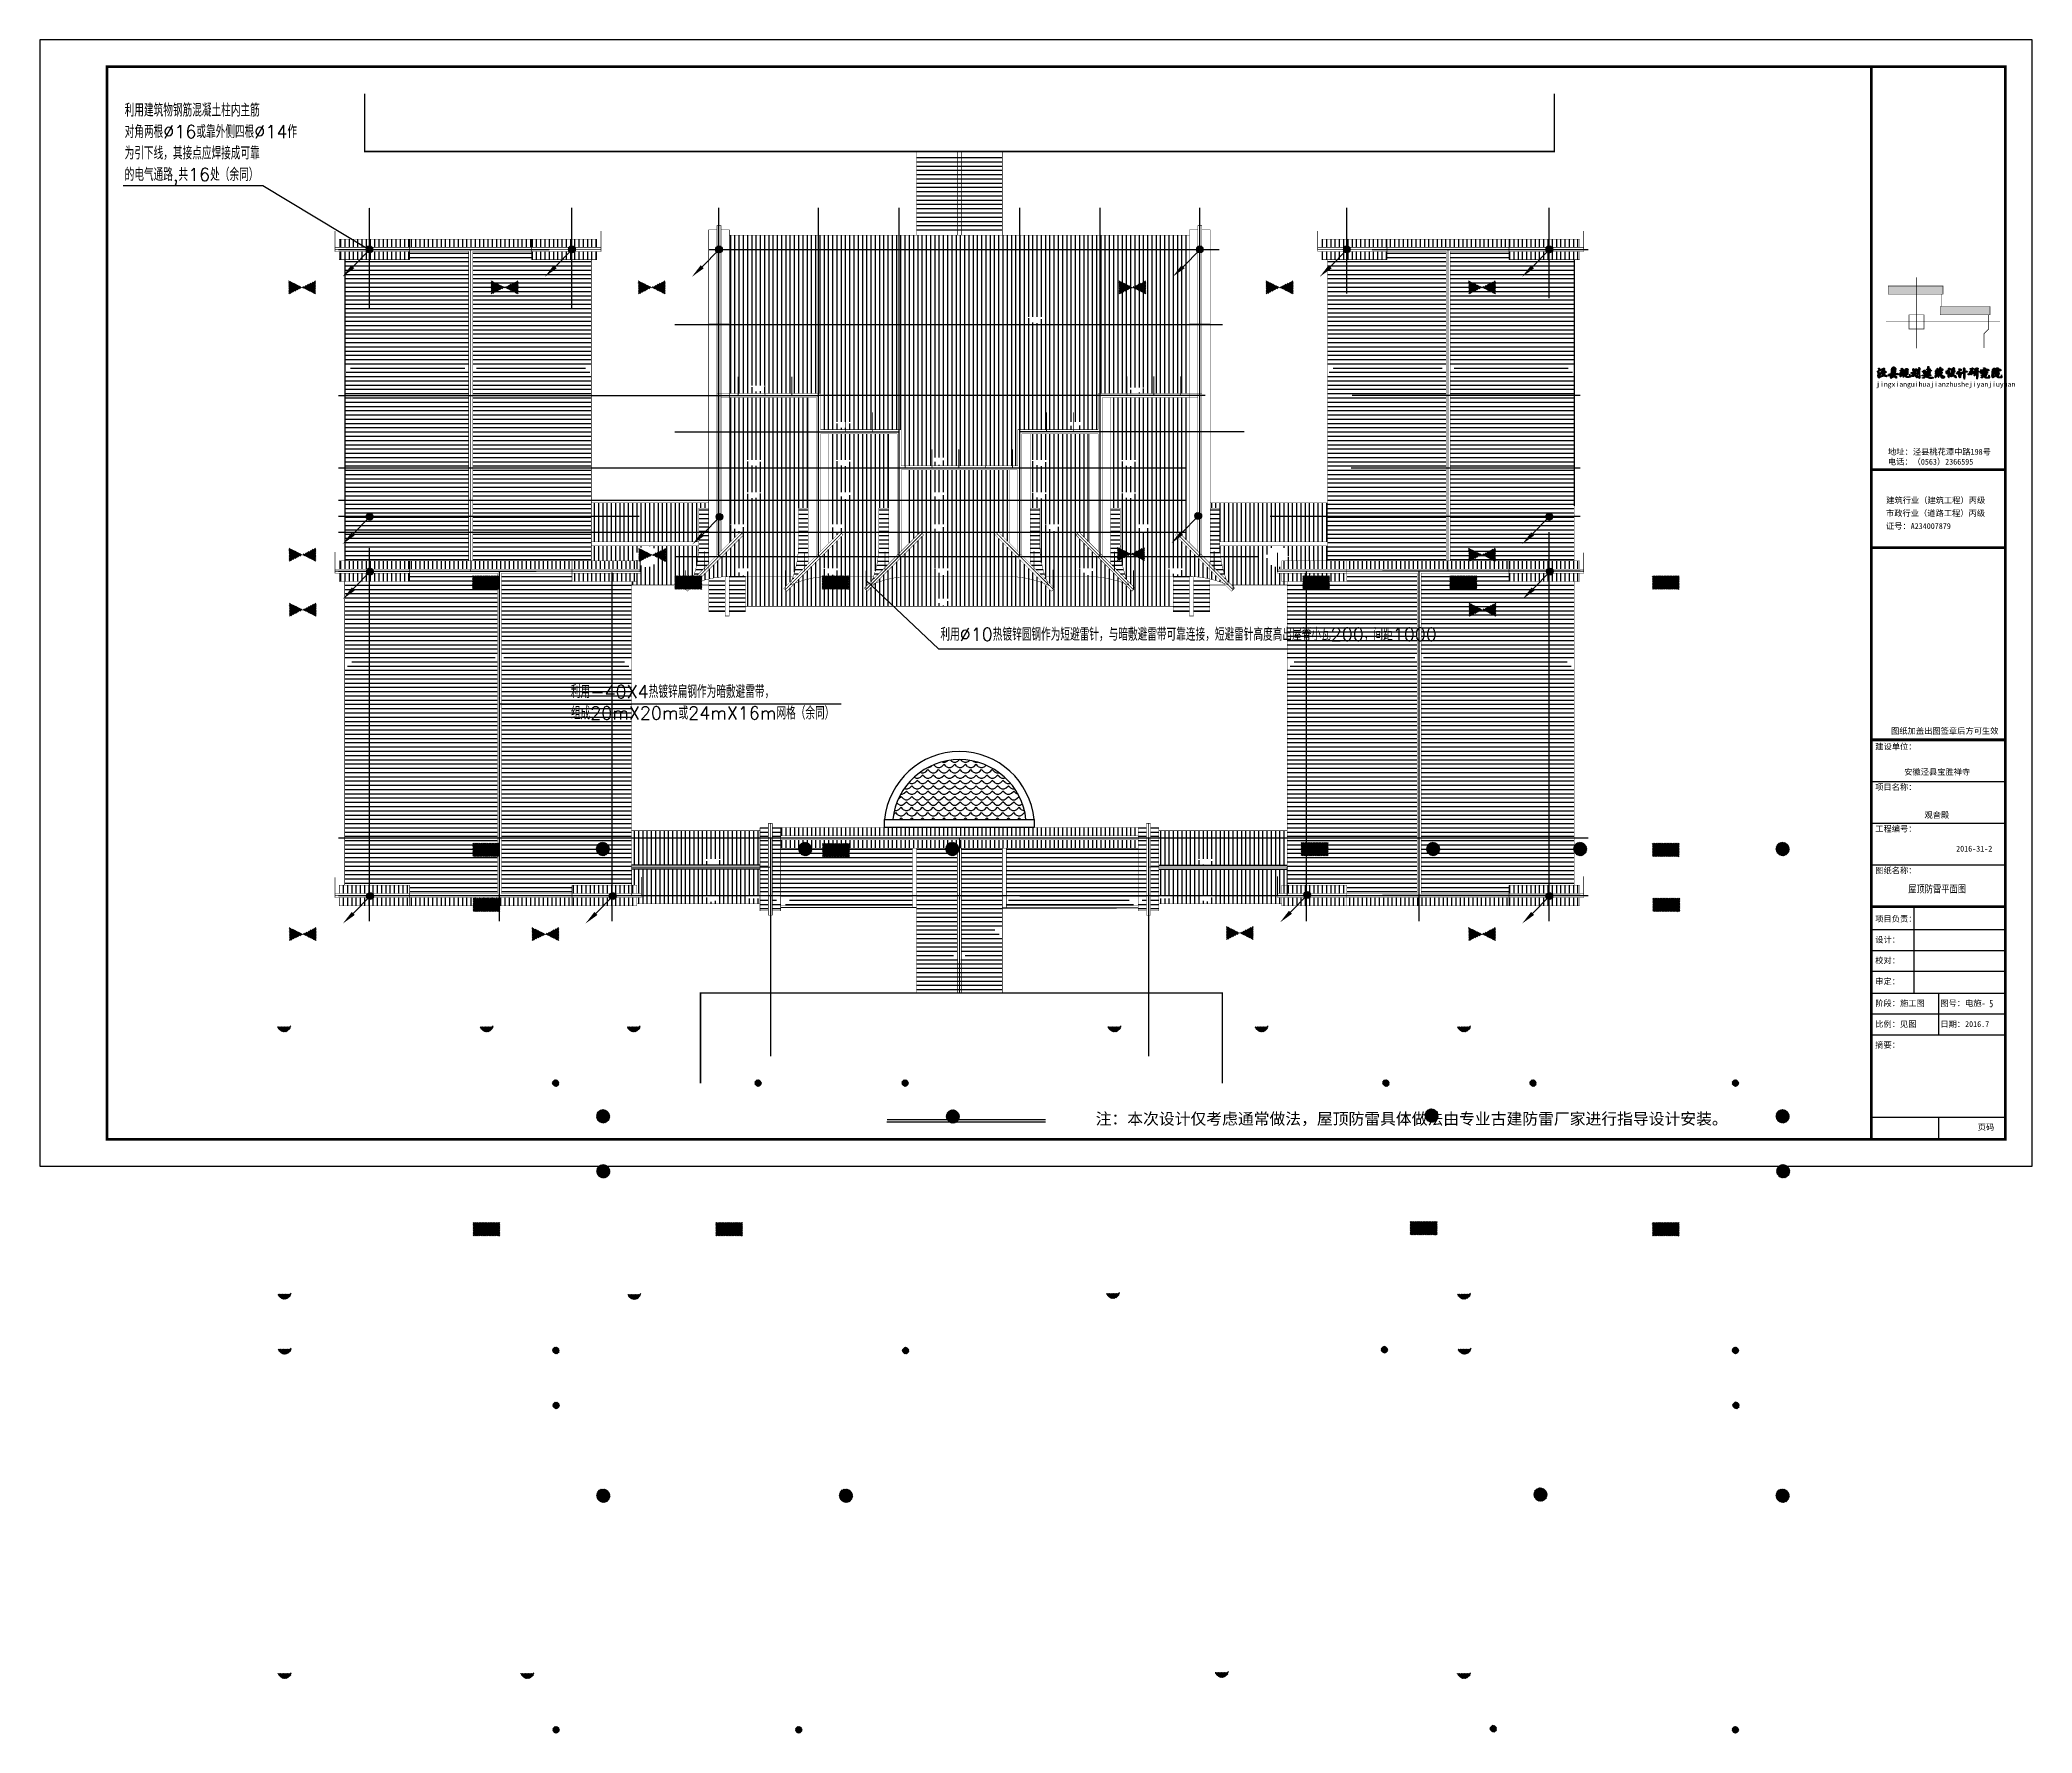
# Model space of a CAD drawing. Extents: x -137808 to 103746506, y -332957 to -111547.
# Drawn here: x 170921 to 245221, y -211896 to -148747 of the extents above; entities that cross this region are included whole.
import ezdxf
from ezdxf.enums import TextEntityAlignment as Align

# ---------------------------------------------------------------- set-up
doc = ezdxf.new("R2010")
doc.units = 0
doc.header["$LTSCALE"] = 25
doc.header["$MEASUREMENT"] = 0
doc.linetypes.add('DOTE', pattern=[2.42, 2, -0.2, 0.02, -0.2])
doc.layers.get('0').update_dxf_attribs({"linetype": 'CONTINUOUS'})
for name, color, linetype in [('DOTE', 1, 'DOTE'), ('PUB_TITLE', 4, 'CONTINUOUS'), ('SIG_TEXT', 7, 'CONTINUOUS'), ('电-接地防雷-箭头', 3, 'CONTINUOUS'), ('电-接地防雷-防雷线', 94, 'CONTINUOUS')]:
    doc.layers.add(name, color=color, linetype=linetype)
doc.styles.add('-楷体_GB2312', font='', dxfattribs={"width": 0.8})
doc.styles.add('_TCH_DIM', font='SIMPLEX', dxfattribs={"bigfont": 'GBCBIG'})
doc.styles.add('IDQSTYLE', font='txt.shx', dxfattribs={"width": 0.7, "bigfont": 'hztxt.shx'})
doc.styles.get("Standard").update_dxf_attribs({"font": 'GBENOR', "bigfont": 'GBCBIG'})
doc.styles.add('仿宋', font='')
doc.styles.add('宋体', font='', dxfattribs={"width": 0.8})
doc.styles.add('黑体', font='')
doc.styles.get('-楷体_GB2312').set_extended_font_data('KaiTi_GB2312')
doc.styles.get('仿宋').set_extended_font_data('FangSong')
doc.styles.get('宋体').set_extended_font_data('SimSun')
doc.styles.get('黑体').set_extended_font_data('SimSun')
doc.dimstyles.get("Standard").update_dxf_attribs({"dimscale": 100, "dimtxt": 3.5, "dimasz": 1, "dimexe": 2.5, "dimexo": 3, "dimgap": 1.5, "dimtad": 1, "dimdec": 0, "dimzin": 0, "dimdsep": 46, "dimtxsty": 'Standard', "dimblk": 'ARCHTICK', "dimcen": 0.09, "dimadec": 0, "dimazin": 0, "dimtfac": 1, "dimtdec": 0, "dimtix": 1, "dimtmove": 2, "dimatfit": 3, "dimfxl": 0, "dimtolj": 1, "dimtzin": 0, "dimarcsym": 0})
pattern_1 = [(90, (-74300, -90184.3), (-158.75, 1e-14), [])]
pattern_2 = [(180, (-74300, -90184.3), (-1e-14, -158.75), [])]
pattern_3 = [(180, (0, -90184.3), (-1e-14, -158.75), [])]
pattern_4 = [(90, (410428.45, -90184.3), (158.75, 1e-14), [])]
pattern_5 = [(90, (0, -90184.3), (-158.75, 1e-14), [])]

# ---------------------------------------------------------------- blocks, each defined once
blk = doc.blocks.new('_ArchTick')
at = {"color": 0, "linetype": 'ByBlock', "const_width": 0.4}
blk.add_lwpolyline([(-0.5, -0.5), (0.5, 0.5)], dxfattribs=at)
blk = doc.blocks.new('*X')
at = {"color": 0, "linetype": 'Continuous'}
for p, q in [((192.59, 446.72), (193.93, 448.06)), ((192.59, 446.72), (193.87, 448.01)), ((192.65, 447.21), (193.44, 448)), ((192.65, 446.36), (194.23, 447.94)), ((192.67, 446.38), (194.27, 447.98)), ((192.69, 447.24), (193.35, 447.91)), ((192.79, 446.07), (194.52, 447.8)), ((192.81, 446.1), (194.55, 447.84)), ((192.98, 445.84), (194.75, 447.61)), ((193.01, 445.87), (194.78, 447.64)), ((193.23, 445.66), (194.93, 447.37)), ((193.27, 445.7), (194.95, 447.39)), ((193.53, 445.54), (195.05, 447.06)), ((193.58, 445.59), (195.06, 447.07)), ((193.92, 445.51), (195.08, 446.67)), ((193.98, 445.57), (195.08, 446.67)), ((194.61, 445.77), (194.82, 445.99)), ((163.77, 434.88), (163.89, 435)), ((163.77, 434.45), (164.18, 434.86)), ((163.77, 434.03), (164.46, 434.72)), ((163.77, 433.6), (164.74, 434.57)), ((163.77, 433.18), (165.02, 434.43)), ((163.77, 432.76), (165.31, 434.29)), ((163.77, 432.33), (165.59, 434.15)), ((163.77, 431.91), (165.87, 434.01)), ((163.77, 431.48), (166.16, 433.87)), ((163.77, 431.06), (166.44, 433.73)), ((163.77, 430.63), (166.72, 433.58)), ((163.77, 430.21), (167, 433.44)), ((164.32, 430.33), (167.29, 433.3)), ((165.17, 430.76), (167.57, 433.16)), ((166.02, 431.18), (167.85, 433.02)), ((166.86, 431.61), (168.14, 432.88)), ((167.71, 432.03), (168.42, 432.74)), ((168.56, 432.45), (168.7, 432.59)), ((168.98, 432.45), (169.41, 432.88)), ((169.27, 432.31), (170.26, 433.3)), ((169.55, 432.17), (171.11, 433.73)), ((169.83, 432.03), (171.96, 434.15)), ((170.12, 431.89), (172.8, 434.58)), ((170.4, 431.75), (173.65, 435)), ((170.68, 431.6), (173.77, 434.69)), ((170.96, 431.46), (173.77, 434.27)), ((171.25, 431.32), (173.77, 433.85)), ((171.53, 431.18), (173.77, 433.42)), ((171.81, 431.04), (173.77, 433)), ((172.1, 430.9), (173.77, 432.57)), ((172.38, 430.76), (173.77, 432.15)), ((172.66, 430.61), (173.77, 431.72)), ((172.94, 430.47), (173.77, 431.3)), ((173.23, 430.33), (173.77, 430.88)), ((173.51, 430.19), (173.77, 430.45)), ((232.27, 320.09), (237.18, 325)), ((232.27, 320.51), (236.75, 325)), ((232.27, 320.94), (236.33, 325)), ((232.27, 321.36), (235.9, 325)), ((232.27, 321.79), (235.48, 325)), ((232.27, 322.21), (235.06, 325)), ((232.27, 322.63), (234.63, 325)), ((232.27, 323.06), (234.21, 325)), ((232.27, 323.48), (233.78, 325)), ((232.27, 323.91), (233.36, 325)), ((232.27, 324.33), (232.93, 325)), ((232.27, 324.76), (232.51, 325)), ((232.6, 320), (237.6, 325)), ((233.02, 320), (238.02, 325)), ((233.45, 320), (238.45, 325)), ((233.87, 320), (238.87, 325)), ((234.3, 320), (239.3, 325)), ((234.72, 320), (239.72, 325)), ((235.15, 320), (240.15, 325)), ((235.57, 320), (240.57, 325)), ((235.99, 320), (240.99, 325)), ((236.42, 320), (241.42, 325)), ((236.84, 320), (241.84, 325)), ((237.27, 320), (242.27, 325)), ((237.69, 320), (242.27, 324.57)), ((238.12, 320), (242.27, 324.15)), ((238.54, 320), (242.27, 323.72)), ((238.96, 320), (242.27, 323.3)), ((239.39, 320), (242.27, 322.88)), ((239.81, 320), (242.27, 322.45)), ((240.24, 320), (242.27, 322.03)), ((240.66, 320), (242.27, 321.6)), ((241.09, 320), (242.27, 321.18)), ((241.51, 320), (242.27, 320.75)), ((241.93, 320), (242.27, 320.33)), ((278.36, 223.2), (280.79, 225.63)), ((278.36, 222.93), (281.06, 225.62)), ((278.39, 223.51), (280.47, 225.6)), ((278.4, 222.68), (281.31, 225.59)), ((278.45, 222.45), (279.79, 223.79)), ((278.47, 223.88), (280.11, 225.52)), ((278.52, 222.24), (279.62, 223.34)), ((278.61, 222.04), (279.61, 223.04)), ((278.69, 224.39), (279.6, 225.29)), ((279.61, 223.04), (280.95, 224.38)), ((279.62, 223.34), (280.65, 224.37)), ((279.65, 222.8), (281.19, 224.34)), ((279.73, 222.59), (281.39, 224.26)), ((279.79, 223.79), (280.2, 224.2)), ((279.83, 222.42), (281.57, 224.16)), ((279.94, 223.09), (280.9, 224.05)), ((279.96, 222.26), (281.73, 224.03)), ((279.99, 222.85), (281.14, 224)), ((279.99, 223.42), (280.57, 224)), ((280.07, 222.66), (281.33, 223.91)), ((280.11, 222.13), (281.86, 223.88)), ((280.2, 224.2), (281.54, 225.54)), ((280.2, 222.5), (281.49, 223.79)), ((280.29, 222.02), (281.97, 223.7)), ((280.35, 222.37), (281.62, 223.64)), ((280.36, 220.68), (283.31, 223.63)), ((280.49, 221.94), (282.05, 223.5)), ((280.54, 222.27), (281.71, 223.45)), ((280.61, 220.65), (283.34, 223.38)), ((280.65, 224.37), (281.75, 225.47)), ((280.72, 221.89), (282.1, 223.27)), ((280.77, 222.22), (281.77, 223.22)), ((280.88, 220.63), (283.36, 223.11)), ((280.95, 224.38), (281.95, 225.38)), ((281.01, 221.89), (282.1, 222.98)), ((281.08, 222.24), (281.74, 222.91)), ((281.19, 224.34), (282.13, 225.28)), ((281.39, 224.26), (282.3, 225.17)), ((281.57, 224.16), (282.46, 225.05)), ((281.73, 224.03), (282.61, 224.91)), ((281.86, 223.88), (282.75, 224.77)), ((281.97, 223.7), (282.87, 224.61)), ((281.98, 222.58), (283.25, 223.85)), ((282.05, 223.5), (282.99, 224.44)), ((282.1, 223.27), (283.09, 224.26)), ((282.1, 222.98), (283.18, 224.06)), ((278.71, 221.86), (279.65, 222.8)), ((278.82, 221.68), (279.73, 222.59)), ((278.94, 221.52), (279.83, 222.42)), ((279.08, 221.38), (279.96, 222.26)), ((279.22, 221.24), (280.11, 222.13)), ((279.38, 221.11), (280.29, 222.02)), ((279.55, 221), (280.49, 221.94)), ((279.73, 220.9), (280.72, 221.89)), ((279.93, 220.81), (281.01, 221.89)), ((280.14, 220.74), (281.41, 222.01)), ((281.18, 220.65), (283.33, 222.81)), ((281.41, 222.01), (281.98, 222.58)), ((281.54, 220.73), (283.26, 222.45)), ((282.01, 220.91), (283.07, 221.98)), ((159.6, 156.77), (159.62, 156.79)), ((159.66, 156.55), (159.91, 156.79)), ((159.75, 156.35), (160.19, 156.79)), ((159.84, 156.17), (160.47, 156.79)), ((159.95, 155.99), (160.75, 156.79)), ((160.08, 155.83), (161.04, 156.79)), ((160.21, 155.68), (161.32, 156.79)), ((160.35, 155.55), (161.6, 156.79)), ((160.51, 155.42), (161.89, 156.79)), ((160.68, 155.3), (162.17, 156.79)), ((160.86, 155.2), (162.45, 156.79)), ((161.05, 155.11), (162.73, 156.79)), ((161.26, 155.03), (163.02, 156.79)), ((161.48, 154.98), (163.3, 156.79)), ((161.72, 154.93), (163.58, 156.79)), ((161.99, 154.92), (163.87, 156.79)), ((162.29, 154.93), (164.49, 157.14)), ((162.63, 155), (164.43, 156.79)), ((163.08, 155.16), (164.27, 156.35)), ((262, 135.85), (263.24, 137.09)), ((262, 135.85), (263.24, 137.09)), ((262, 135.85), (263.24, 137.09)), ((262, 135.85), (263.24, 137.09)), ((262.02, 135.59), (263.5, 137.07)), ((262.02, 135.59), (263.5, 137.07)), ((262.02, 135.59), (263.5, 137.07)), ((262.02, 135.59), (263.5, 137.07)), ((262.05, 136.18), (262.91, 137.04)), ((262.05, 136.18), (262.91, 137.04)), ((262.05, 136.18), (262.91, 137.04)), ((262.05, 136.18), (262.91, 137.04)), ((262.09, 135.37), (263.71, 137)), ((262.09, 135.37), (263.71, 137)), ((262.09, 135.37), (263.71, 137)), ((262.09, 135.37), (263.71, 137)), ((262.18, 135.19), (263.9, 136.91)), ((262.18, 135.19), (263.9, 136.91)), ((262.18, 135.19), (263.9, 136.91)), ((262.18, 135.19), (263.9, 136.91)), ((262.3, 135.02), (264.07, 136.79)), ((262.3, 135.02), (264.07, 136.79)), ((262.3, 135.02), (264.07, 136.79)), ((262.3, 135.02), (264.07, 136.79)), ((262.44, 134.88), (264.21, 136.64)), ((262.44, 134.88), (264.21, 136.64)), ((262.44, 134.88), (264.21, 136.64)), ((262.44, 134.88), (264.21, 136.64)), ((262.61, 134.77), (264.32, 136.48)), ((262.61, 134.77), (264.32, 136.48)), ((262.61, 134.77), (264.32, 136.48)), ((262.61, 134.77), (264.32, 136.48)), ((262.8, 134.67), (264.42, 136.29)), ((262.8, 134.67), (264.42, 136.29)), ((262.8, 134.67), (264.42, 136.29)), ((262.8, 134.67), (264.42, 136.29)), ((263.02, 134.61), (264.48, 136.07)), ((263.02, 134.61), (264.48, 136.07)), ((263.02, 134.61), (264.48, 136.07)), ((263.02, 134.61), (264.48, 136.07)), ((263.28, 134.59), (264.5, 135.8)), ((263.28, 134.59), (264.5, 135.8)), ((263.28, 134.59), (264.5, 135.8)), ((263.28, 134.59), (264.5, 135.8)), ((263.62, 134.65), (264.44, 135.46)), ((263.62, 134.65), (264.44, 135.46)), ((263.62, 134.65), (264.44, 135.46)), ((263.62, 134.65), (264.44, 135.46))]:
    blk.add_line(p, q, dxfattribs=at)
blk = doc.blocks.new('HC000750')
at = {"color": 0, "linetype": 'Continuous'}
blk.add_line((0, -0.06), (-3.11, -3.23), dxfattribs=at)
blk.add_lwpolyline([(-3.11, -3.23, 0.8, 0, 0), (-5.06, -5.12, 0, 0, 0)], format="xyseb", dxfattribs=at)
blk.add_circle((0, 0), 0.625, dxfattribs=at)
at = {"color": 0, "linetype": 'Continuous', "xscale": 0.5, "yscale": 0.5, "zscale": 0.5}
blk.add_blockref('*X', (-96.92, -223.38), dxfattribs=at)
at = {"color": 0, "style": 'IDQSTYLE', "width": 0.7}
blk.add_attdef('PSFHATT', (2.63, -5.12), '', height=2.5, dxfattribs=at)
blk = doc.blocks.new('tjnhty')
h = blk.add_hatch(color=256)
h.paths.add_polyline_path([(1269236, -1740829), (1268183, -1740829), (1268183, -1741139), (1269236, -1741139)])
h.paths.add_polyline_path([(1270227, -1740829), (1269236, -1740829), (1269236, -1741139), (1270227, -1741139)])
h.paths.add_polyline_path([(1271982, -1741597), (1270122, -1741597), (1270122, -1741907), (1271982, -1741907)])
h = blk.add_hatch(color=256)
h.paths.add_polyline_path([(1268051, -1743938), (1268051, -1743932), (1268050, -1743926), (1268049, -1743920), (1268046, -1743914), (1268044, -1743911), (1268042, -1743907), (1268039, -1743905), (1268035, -1743902), (1268030, -1743900), (1268025, -1743898), (1268014, -1743897), (1268009, -1743896), (1268007, -1743896), (1268004, -1743897), (1268003, -1743898), (1268001, -1743900), (1267998, -1743904), (1267996, -1743911), (1267994, -1743913), (1267991, -1743915), (1267986, -1743918), (1267979, -1743920), (1267973, -1743922), (1267960, -1743925), (1267949, -1743928), (1267944, -1743930), (1267939, -1743934), (1267935, -1743939), (1267932, -1743945), (1267927, -1743958), (1267925, -1743965), (1267922, -1743971), (1267922, -1743973), (1267922, -1743974), (1267924, -1743973), (1267925, -1743971), (1267928, -1743964), (1267929, -1743961), (1267931, -1743958), (1267934, -1743956), (1267936, -1743955), (1267939, -1743956), (1267941, -1743958), (1267945, -1743963), (1267947, -1743965), (1267950, -1743966), (1267953, -1743966), (1267956, -1743966), (1267960, -1743965), (1267962, -1743965), (1267964, -1743965), (1267967, -1743966), (1267969, -1743967), (1267969, -1743969), (1267969, -1743972), (1267967, -1743976), (1267959, -1743993), (1267955, -1744000), (1267950, -1744007), (1267940, -1744019), (1267935, -1744025), (1267930, -1744032), (1267922, -1744047), (1267920, -1744051), (1267917, -1744054), (1267914, -1744056), (1267910, -1744057), (1267905, -1744057), (1267904, -1744058), (1267903, -1744059), (1267902, -1744061), (1267902, -1744065), (1267900, -1744067), (1267899, -1744069), (1267895, -1744073), (1267894, -1744077), (1267895, -1744081), (1267895, -1744085), (1267895, -1744089), (1267892, -1744095), (1267891, -1744098), (1267891, -1744101), (1267891, -1744103), (1267893, -1744105), (1267894, -1744106), (1267896, -1744108), (1267899, -1744108), (1267902, -1744107), (1267909, -1744103), (1267922, -1744093), (1267934, -1744082), (1267947, -1744067), (1267961, -1744050), (1267977, -1744032), (1267985, -1744022), (1267992, -1744013), (1268008, -1743988), (1268012, -1743983), (1268017, -1743977), (1268022, -1743972), (1268027, -1743968), (1268038, -1743961), (1268043, -1743957), (1268047, -1743953), (1268049, -1743949), (1268050, -1743946)])
h.paths.add_polyline_path([(1268102, -1744038), (1268102, -1744035), (1268101, -1744032), (1268099, -1744029), (1268098, -1744026), (1268094, -1744021), (1268091, -1744016), (1268086, -1744010), (1268084, -1744008), (1268081, -1744006), (1268079, -1744005), (1268077, -1744004), (1268074, -1744003), (1268072, -1744002), (1268069, -1744002), (1268067, -1744001), (1268061, -1744001), (1268055, -1744001), (1268050, -1744002), (1268045, -1744002), (1268040, -1744003), (1268031, -1744005), (1268017, -1744007), (1268004, -1744008), (1268008, -1744015), (1268013, -1744025), (1268016, -1744030), (1268019, -1744035), (1268022, -1744038), (1268025, -1744041), (1268031, -1744047), (1268036, -1744051), (1268039, -1744053), (1268042, -1744055), (1268046, -1744058), (1268051, -1744059), (1268056, -1744061), (1268061, -1744062), (1268071, -1744064), (1268076, -1744065), (1268081, -1744065), (1268085, -1744065), (1268088, -1744064), (1268091, -1744063), (1268095, -1744062), (1268097, -1744060), (1268099, -1744058), (1268101, -1744055), (1268102, -1744052), (1268103, -1744049), (1268103, -1744045), (1268103, -1744042)])
h.paths.add_polyline_path([(1267867, -1744220), (1267872, -1744180), (1267884, -1744123), (1267885, -1744116), (1267885, -1744113), (1267883, -1744110), (1267877, -1744104), (1267876, -1744102), (1267876, -1744099), (1267877, -1744094), (1267877, -1744089), (1267877, -1744085), (1267880, -1744080), (1267881, -1744078), (1267881, -1744075), (1267880, -1744073), (1267877, -1744071), (1267875, -1744070), (1267873, -1744071), (1267871, -1744074), (1267870, -1744078), (1267867, -1744098), (1267864, -1744111), (1267861, -1744122), (1267854, -1744139), (1267847, -1744155), (1267844, -1744164), (1267842, -1744174), (1267839, -1744191), (1267836, -1744198), (1267834, -1744200), (1267831, -1744201), (1267828, -1744201), (1267825, -1744201), (1267823, -1744198), (1267822, -1744194), (1267824, -1744183), (1267825, -1744169), (1267824, -1744156), (1267823, -1744145), (1267823, -1744134), (1267825, -1744126), (1267828, -1744119), (1267835, -1744104), (1267841, -1744088), (1267843, -1744079), (1267843, -1744071), (1267842, -1744062), (1267839, -1744054), (1267836, -1744046), (1267832, -1744038), (1267813, -1744010), (1267810, -1744005), (1267810, -1744000), (1267811, -1743999), (1267815, -1743998), (1267823, -1743997), (1267835, -1743995), (1267840, -1743995), (1267845, -1743995), (1267852, -1743998), (1267858, -1744000), (1267863, -1744000), (1267867, -1743999), (1267878, -1743995), (1267886, -1743993), (1267893, -1743990), (1267898, -1743985), (1267901, -1743979), (1267902, -1743974), (1267902, -1743968), (1267899, -1743957), (1267896, -1743949), (1267891, -1743942), (1267886, -1743935), (1267880, -1743929), (1267867, -1743918), (1267853, -1743909), (1267843, -1743903), (1267831, -1743899), (1267828, -1743899), (1267824, -1743900), (1267822, -1743902), (1267822, -1743906), (1267822, -1743909), (1267824, -1743916), (1267834, -1743935), (1267837, -1743943), (1267842, -1743950), (1267851, -1743959), (1267854, -1743963), (1267855, -1743965), (1267855, -1743967), (1267853, -1743971), (1267849, -1743975), (1267840, -1743983), (1267835, -1743986), (1267830, -1743988), (1267822, -1743990), (1267814, -1743991), (1267806, -1743993), (1267799, -1743997), (1267794, -1744001), (1267791, -1744007), (1267789, -1744013), (1267788, -1744019), (1267789, -1744033), (1267791, -1744045), (1267794, -1744057), (1267803, -1744087), (1267805, -1744102), (1267806, -1744117), (1267804, -1744135), (1267802, -1744153), (1267801, -1744165), (1267800, -1744178), (1267802, -1744197), (1267807, -1744216), (1267812, -1744230), (1267819, -1744243), (1267826, -1744252), (1267830, -1744256), (1267835, -1744260), (1267843, -1744264), (1267848, -1744265), (1267851, -1744265), (1267854, -1744263), (1267856, -1744260), (1267860, -1744254), (1267863, -1744245), (1267865, -1744236)])
blk.add_hatch(color=256).paths.add_polyline_path([(1268054, -1744110), (1268053, -1744103), (1268052, -1744095), (1268048, -1744088), (1268043, -1744082), (1268038, -1744078), (1268032, -1744074), (1268026, -1744071), (1268020, -1744069), (1268014, -1744068), (1268008, -1744067), (1268003, -1744067), (1268000, -1744068), (1267997, -1744070), (1267994, -1744073), (1267990, -1744076), (1267986, -1744079), (1267978, -1744082), (1267969, -1744085), (1267948, -1744094), (1267941, -1744096), (1267937, -1744097), (1267933, -1744097), (1267933, -1744097), (1267932, -1744099), (1267932, -1744104), (1267933, -1744108), (1267936, -1744112), (1267939, -1744116), (1267943, -1744122), (1267948, -1744127), (1267954, -1744132), (1267957, -1744133), (1267960, -1744134), (1267966, -1744134), (1267973, -1744133), (1267979, -1744133), (1267981, -1744133), (1267983, -1744135), (1267984, -1744137), (1267984, -1744141), (1267982, -1744144), (1267980, -1744148), (1267977, -1744152), (1267973, -1744156), (1267965, -1744163), (1267954, -1744172), (1267950, -1744174), (1267946, -1744176), (1267938, -1744179), (1267920, -1744182), (1267896, -1744186), (1267889, -1744187), (1267886, -1744189), (1267883, -1744191), (1267882, -1744193), (1267881, -1744195), (1267881, -1744201), (1267883, -1744206), (1267886, -1744212), (1267893, -1744222), (1267897, -1744226), (1267900, -1744228), (1267902, -1744228), (1267904, -1744228), (1267907, -1744228), (1267911, -1744225), (1267920, -1744221), (1267928, -1744218), (1267954, -1744210), (1267967, -1744205), (1267980, -1744201), (1267990, -1744200), (1267999, -1744199), (1268026, -1744197), (1268042, -1744197), (1268050, -1744197), (1268058, -1744198), (1268070, -1744202), (1268082, -1744206), (1268107, -1744213), (1268115, -1744216), (1268120, -1744216), (1268124, -1744215), (1268128, -1744213), (1268130, -1744210), (1268131, -1744207), (1268131, -1744203), (1268130, -1744198), (1268128, -1744194), (1268124, -1744186), (1268119, -1744178), (1268114, -1744171), (1268111, -1744167), (1268107, -1744165), (1268103, -1744163), (1268099, -1744162), (1268090, -1744161), (1268076, -1744159), (1268067, -1744159), (1268057, -1744159), (1268048, -1744159), (1268040, -1744160), (1268025, -1744163), (1268016, -1744164), (1268012, -1744163), (1268012, -1744162), (1268015, -1744157), (1268019, -1744152), (1268022, -1744146), (1268026, -1744140), (1268030, -1744135), (1268035, -1744131), (1268041, -1744129), (1268046, -1744127), (1268051, -1744124), (1268052, -1744121), (1268053, -1744118)])
h = blk.add_hatch(color=256)
h.paths.add_polyline_path([(1268459, -1743967), (1268463, -1743942), (1268464, -1743922), (1268464, -1743914), (1268463, -1743906), (1268460, -1743900), (1268456, -1743894), (1268448, -1743884), (1268436, -1743874), (1268424, -1743865), (1268411, -1743856), (1268398, -1743851), (1268388, -1743850), (1268381, -1743849), (1268376, -1743850), (1268366, -1743855), (1268353, -1743862), (1268346, -1743867), (1268339, -1743875), (1268331, -1743886), (1268328, -1743892), (1268325, -1743898), (1268324, -1743902), (1268324, -1743906), (1268326, -1743906), (1268333, -1743906), (1268339, -1743904), (1268351, -1743903), (1268360, -1743903), (1268365, -1743904), (1268374, -1743906), (1268377, -1743905), (1268380, -1743903), (1268384, -1743899), (1268391, -1743890), (1268397, -1743887), (1268401, -1743886), (1268404, -1743886), (1268406, -1743888), (1268408, -1743891), (1268410, -1743898), (1268410, -1743906), (1268412, -1743927), (1268411, -1743948), (1268411, -1743954), (1268410, -1743959), (1268407, -1743963), (1268406, -1743962), (1268404, -1743961), (1268401, -1743956), (1268397, -1743951), (1268393, -1743948), (1268385, -1743947), (1268370, -1743947), (1268358, -1743949), (1268348, -1743950), (1268343, -1743951), (1268338, -1743953), (1268334, -1743954), (1268332, -1743952), (1268331, -1743949), (1268327, -1743944), (1268324, -1743940), (1268313, -1743926), (1268310, -1743922), (1268306, -1743920), (1268303, -1743920), (1268301, -1743921), (1268299, -1743925), (1268300, -1743933), (1268301, -1743941), (1268301, -1743960), (1268301, -1743986), (1268300, -1744010), (1268300, -1744037), (1268299, -1744053), (1268299, -1744061), (1268300, -1744071), (1268302, -1744084), (1268301, -1744089), (1268299, -1744093), (1268294, -1744095), (1268275, -1744103), (1268260, -1744109), (1268245, -1744114), (1268231, -1744119), (1268218, -1744125), (1268205, -1744133), (1268200, -1744136), (1268199, -1744138), (1268200, -1744138), (1268208, -1744135), (1268231, -1744126), (1268251, -1744118), (1268266, -1744114), (1268275, -1744112), (1268286, -1744108), (1268296, -1744102), (1268300, -1744101), (1268302, -1744101), (1268303, -1744102), (1268304, -1744107), (1268306, -1744112), (1268309, -1744116), (1268311, -1744119), (1268312, -1744122), (1268310, -1744124), (1268308, -1744125), (1268301, -1744126), (1268285, -1744126), (1268271, -1744128), (1268251, -1744135), (1268226, -1744139), (1268218, -1744142), (1268210, -1744146), (1268198, -1744152), (1268195, -1744153), (1268192, -1744153), (1268190, -1744152), (1268189, -1744150), (1268189, -1744143), (1268186, -1744140), (1268184, -1744141), (1268182, -1744142), (1268178, -1744149), (1268175, -1744155), (1268177, -1744162), (1268178, -1744167), (1268182, -1744171), (1268187, -1744175), (1268191, -1744180), (1268197, -1744186), (1268206, -1744189), (1268216, -1744191), (1268223, -1744190), (1268229, -1744189), (1268241, -1744184), (1268252, -1744177), (1268261, -1744170), (1268277, -1744163), (1268294, -1744155), (1268308, -1744152), (1268313, -1744152), (1268317, -1744154), (1268319, -1744156), (1268320, -1744159), (1268319, -1744164), (1268317, -1744169), (1268310, -1744179), (1268305, -1744190), (1268302, -1744199), (1268300, -1744203), (1268296, -1744205), (1268287, -1744206), (1268281, -1744208), (1268277, -1744213), (1268273, -1744219), (1268270, -1744225), (1268269, -1744230), (1268272, -1744243), (1268275, -1744261), (1268278, -1744267), (1268282, -1744272), (1268287, -1744278), (1268291, -1744279), (1268296, -1744279), (1268298, -1744278), (1268300, -1744276), (1268303, -1744270), (1268311, -1744259), (1268319, -1744252), (1268328, -1744247), (1268338, -1744243), (1268348, -1744241), (1268373, -1744234), (1268391, -1744230), (1268405, -1744228), (1268419, -1744227), (1268437, -1744228), (1268443, -1744230), (1268445, -1744232), (1268447, -1744235), (1268450, -1744241), (1268458, -1744254), (1268464, -1744262), (1268471, -1744269), (1268477, -1744272), (1268483, -1744273), (1268487, -1744270), (1268491, -1744266), (1268494, -1744258), (1268496, -1744250), (1268497, -1744238), (1268496, -1744226), (1268492, -1744217), (1268487, -1744208), (1268482, -1744200), (1268475, -1744192), (1268463, -1744182), (1268448, -1744173), (1268439, -1744169), (1268431, -1744166), (1268418, -1744162), (1268413, -1744161), (1268411, -1744161), (1268409, -1744161), (1268408, -1744164), (1268408, -1744168), (1268411, -1744172), (1268413, -1744176), (1268414, -1744182), (1268415, -1744186), (1268418, -1744191), (1268423, -1744196), (1268422, -1744197), (1268418, -1744197), (1268408, -1744197), (1268396, -1744197), (1268387, -1744198), (1268371, -1744202), (1268361, -1744204), (1268352, -1744205), (1268348, -1744205), (1268344, -1744206), (1268339, -1744209), (1268339, -1744206), (1268342, -1744201), (1268347, -1744194), (1268350, -1744189), (1268355, -1744176), (1268359, -1744170), (1268364, -1744166), (1268368, -1744160), (1268369, -1744153), (1268368, -1744149), (1268366, -1744144), (1268364, -1744140), (1268365, -1744139), (1268367, -1744138), (1268372, -1744138), (1268384, -1744136), (1268398, -1744134), (1268416, -1744133), (1268437, -1744133), (1268465, -1744132), (1268489, -1744131), (1268506, -1744133), (1268517, -1744136), (1268529, -1744139), (1268540, -1744142), (1268550, -1744141), (1268555, -1744140), (1268559, -1744138), (1268563, -1744133), (1268565, -1744128), (1268565, -1744124), (1268564, -1744118), (1268561, -1744114), (1268554, -1744105), (1268548, -1744100), (1268541, -1744096), (1268531, -1744091), (1268517, -1744089), (1268497, -1744090), (1268481, -1744090), (1268473, -1744091), (1268465, -1744093), (1268456, -1744096), (1268451, -1744097), (1268447, -1744096), (1268445, -1744094), (1268443, -1744091), (1268443, -1744087), (1268445, -1744078), (1268448, -1744066), (1268452, -1744019), (1268455, -1743993)])
h.paths.add_polyline_path([(1268341, -1743994), (1268344, -1743994), (1268347, -1743995), (1268349, -1743995), (1268352, -1743995), (1268354, -1743996), (1268355, -1743996), (1268357, -1743996), (1268359, -1743997), (1268360, -1743998), (1268361, -1743998), (1268361, -1743999), (1268361, -1744000), (1268359, -1744001), (1268358, -1744002), (1268353, -1744004), (1268351, -1744005), (1268350, -1744006), (1268349, -1744006), (1268349, -1744007), (1268348, -1744007), (1268347, -1744009), (1268346, -1744011), (1268344, -1744012), (1268343, -1744013), (1268342, -1744014), (1268340, -1744016), (1268339, -1744016), (1268337, -1744016), (1268336, -1744015), (1268336, -1744014), (1268337, -1744014), (1268337, -1744013), (1268338, -1744012), (1268338, -1744011), (1268339, -1744011), (1268339, -1744010), (1268339, -1744007), (1268339, -1744004), (1268340, -1744003), (1268340, -1744001), (1268340, -1744000), (1268341, -1743998), (1268341, -1743997), (1268341, -1743996), (1268341, -1743995)], flags=16)
h.paths.add_polyline_path([(1268349, -1744015), (1268353, -1744013), (1268360, -1744009), (1268367, -1744004), (1268373, -1744000), (1268376, -1743999), (1268379, -1743997), (1268383, -1743995), (1268387, -1743994), (1268391, -1743993), (1268395, -1743991), (1268398, -1743990), (1268402, -1743988), (1268405, -1743986), (1268406, -1743986), (1268408, -1743986), (1268408, -1743987), (1268408, -1743989), (1268408, -1743990), (1268407, -1743997), (1268407, -1744000), (1268407, -1744004), (1268407, -1744009), (1268406, -1744013), (1268406, -1744017), (1268405, -1744021), (1268405, -1744023), (1268405, -1744026), (1268405, -1744028), (1268405, -1744031), (1268405, -1744033), (1268405, -1744035), (1268404, -1744033), (1268403, -1744032), (1268402, -1744031), (1268401, -1744030), (1268400, -1744028), (1268398, -1744026), (1268396, -1744024), (1268392, -1744021), (1268390, -1744020), (1268388, -1744019), (1268385, -1744018), (1268383, -1744018), (1268382, -1744018), (1268380, -1744019), (1268379, -1744020), (1268377, -1744021), (1268374, -1744022), (1268372, -1744022), (1268370, -1744023), (1268366, -1744023), (1268361, -1744024), (1268359, -1744025), (1268356, -1744026), (1268354, -1744027), (1268353, -1744027), (1268351, -1744027), (1268350, -1744027), (1268346, -1744027), (1268344, -1744027), (1268342, -1744027), (1268339, -1744028), (1268338, -1744028), (1268337, -1744028), (1268336, -1744027), (1268337, -1744026), (1268338, -1744024), (1268340, -1744022), (1268342, -1744020), (1268344, -1744018)], flags=16)
h.paths.add_polyline_path([(1268342, -1744068), (1268344, -1744068), (1268345, -1744068), (1268346, -1744069), (1268346, -1744070), (1268346, -1744071), (1268345, -1744072), (1268344, -1744072), (1268343, -1744073), (1268342, -1744074), (1268342, -1744074), (1268341, -1744074), (1268341, -1744075), (1268340, -1744075), (1268339, -1744077), (1268338, -1744078), (1268337, -1744078), (1268335, -1744079), (1268334, -1744078), (1268334, -1744077), (1268333, -1744075), (1268333, -1744074), (1268333, -1744072), (1268333, -1744071), (1268333, -1744070), (1268333, -1744069), (1268333, -1744068), (1268333, -1744068), (1268334, -1744068), (1268335, -1744068), (1268337, -1744067)], flags=16)
h.paths.add_polyline_path([(1268366, -1744078), (1268368, -1744077), (1268371, -1744076), (1268376, -1744075), (1268379, -1744074), (1268381, -1744073), (1268382, -1744072), (1268384, -1744071), (1268386, -1744069), (1268389, -1744066), (1268393, -1744064), (1268397, -1744062), (1268399, -1744060), (1268401, -1744058), (1268403, -1744056), (1268405, -1744056), (1268405, -1744056), (1268405, -1744057), (1268405, -1744060), (1268404, -1744063), (1268404, -1744065), (1268405, -1744076), (1268406, -1744081), (1268406, -1744084), (1268406, -1744086), (1268405, -1744088), (1268405, -1744090), (1268406, -1744095), (1268406, -1744099), (1268406, -1744102), (1268405, -1744103), (1268404, -1744104), (1268403, -1744105), (1268400, -1744105), (1268397, -1744106), (1268389, -1744107), (1268384, -1744107), (1268379, -1744108), (1268374, -1744109), (1268366, -1744111), (1268357, -1744113), (1268354, -1744114), (1268351, -1744115), (1268345, -1744116), (1268342, -1744116), (1268341, -1744116), (1268340, -1744115), (1268341, -1744113), (1268340, -1744112), (1268339, -1744111), (1268337, -1744108), (1268337, -1744106), (1268337, -1744104), (1268337, -1744102), (1268336, -1744100), (1268336, -1744098), (1268335, -1744097), (1268336, -1744095), (1268336, -1744094), (1268336, -1744093), (1268335, -1744091), (1268335, -1744090), (1268335, -1744089), (1268336, -1744089), (1268339, -1744088), (1268342, -1744087), (1268352, -1744084), (1268356, -1744083), (1268360, -1744082)], flags=16)
h = blk.add_hatch(color=256)
h.paths.add_polyline_path([(1268743, -1744089), (1268745, -1744080), (1268746, -1744076), (1268749, -1744073), (1268751, -1744071), (1268754, -1744070), (1268761, -1744069), (1268771, -1744066), (1268776, -1744063), (1268780, -1744060), (1268782, -1744058), (1268783, -1744055), (1268781, -1744051), (1268775, -1744042), (1268770, -1744035), (1268763, -1744028), (1268761, -1744025), (1268757, -1744024), (1268755, -1744024), (1268751, -1744025), (1268743, -1744027), (1268738, -1744027), (1268734, -1744026), (1268732, -1744025), (1268731, -1744023), (1268731, -1744021), (1268731, -1744018), (1268732, -1744014), (1268735, -1744008), (1268739, -1744001), (1268742, -1743997), (1268746, -1743993), (1268755, -1743987), (1268760, -1743983), (1268766, -1743977), (1268768, -1743974), (1268768, -1743970), (1268768, -1743964), (1268767, -1743960), (1268765, -1743957), (1268762, -1743953), (1268757, -1743951), (1268747, -1743945), (1268741, -1743941), (1268737, -1743936), (1268733, -1743927), (1268730, -1743923), (1268726, -1743919), (1268717, -1743912), (1268707, -1743907), (1268697, -1743903), (1268689, -1743903), (1268681, -1743905), (1268675, -1743909), (1268670, -1743914), (1268668, -1743917), (1268667, -1743921), (1268667, -1743928), (1268668, -1743933), (1268670, -1743936), (1268672, -1743933), (1268674, -1743932), (1268676, -1743931), (1268682, -1743930), (1268689, -1743930), (1268692, -1743931), (1268694, -1743932), (1268696, -1743934), (1268698, -1743937), (1268699, -1743940), (1268699, -1743944), (1268697, -1743952), (1268696, -1743959), (1268692, -1743965), (1268688, -1743968), (1268684, -1743970), (1268680, -1743972), (1268675, -1743974), (1268668, -1743975), (1268661, -1743975), (1268651, -1743973), (1268638, -1743970), (1268632, -1743970), (1268629, -1743971), (1268627, -1743972), (1268625, -1743975), (1268623, -1743980), (1268623, -1743986), (1268624, -1743989), (1268625, -1743993), (1268628, -1743997), (1268632, -1744001), (1268640, -1744007), (1268650, -1744013), (1268656, -1744017), (1268662, -1744020), (1268666, -1744021), (1268669, -1744024), (1268670, -1744026), (1268669, -1744028), (1268668, -1744030), (1268665, -1744033), (1268660, -1744037), (1268656, -1744042), (1268646, -1744054), (1268637, -1744063), (1268635, -1744065), (1268633, -1744068), (1268633, -1744070), (1268633, -1744071), (1268635, -1744072), (1268637, -1744072), (1268640, -1744070), (1268642, -1744068), (1268651, -1744061), (1268663, -1744050), (1268669, -1744045), (1268676, -1744043), (1268678, -1744042), (1268680, -1744042), (1268681, -1744044), (1268681, -1744047), (1268681, -1744051), (1268680, -1744055), (1268676, -1744062), (1268672, -1744066), (1268667, -1744069), (1268643, -1744085), (1268629, -1744092), (1268621, -1744096), (1268614, -1744101), (1268609, -1744105), (1268607, -1744106), (1268604, -1744107), (1268600, -1744105), (1268597, -1744103), (1268593, -1744103), (1268591, -1744104), (1268588, -1744107), (1268583, -1744112), (1268582, -1744117), (1268582, -1744122), (1268582, -1744127), (1268584, -1744132), (1268586, -1744136), (1268590, -1744140), (1268596, -1744147), (1268600, -1744150), (1268604, -1744152), (1268609, -1744154), (1268614, -1744154), (1268621, -1744155), (1268628, -1744154), (1268638, -1744152), (1268644, -1744151), (1268648, -1744148), (1268651, -1744146), (1268653, -1744145), (1268655, -1744146), (1268656, -1744148), (1268655, -1744150), (1268653, -1744154), (1268646, -1744166), (1268641, -1744174), (1268637, -1744178), (1268634, -1744183), (1268632, -1744190), (1268632, -1744195), (1268632, -1744200), (1268635, -1744211), (1268636, -1744218), (1268638, -1744222), (1268640, -1744225), (1268643, -1744226), (1268646, -1744225), (1268649, -1744222), (1268659, -1744210), (1268669, -1744193), (1268678, -1744179), (1268684, -1744170), (1268689, -1744160), (1268691, -1744154), (1268692, -1744152), (1268693, -1744150), (1268696, -1744149), (1268698, -1744150), (1268699, -1744153), (1268705, -1744161), (1268715, -1744172), (1268719, -1744176), (1268723, -1744179), (1268728, -1744181), (1268734, -1744182), (1268738, -1744181), (1268740, -1744179), (1268742, -1744174), (1268744, -1744164), (1268744, -1744157), (1268743, -1744151), (1268739, -1744142), (1268738, -1744139), (1268737, -1744135), (1268738, -1744127), (1268741, -1744108)])
h.paths.add_polyline_path([(1268708, -1744106), (1268713, -1744097), (1268715, -1744092), (1268716, -1744090), (1268718, -1744088), (1268719, -1744087), (1268720, -1744085), (1268721, -1744084), (1268723, -1744083), (1268725, -1744083), (1268726, -1744082), (1268728, -1744081), (1268730, -1744080), (1268732, -1744079), (1268733, -1744079), (1268734, -1744081), (1268734, -1744083), (1268734, -1744084), (1268733, -1744085), (1268733, -1744086), (1268733, -1744086), (1268732, -1744088), (1268732, -1744091), (1268732, -1744093), (1268731, -1744095), (1268729, -1744099), (1268727, -1744102), (1268725, -1744106), (1268722, -1744113), (1268720, -1744116), (1268719, -1744117), (1268718, -1744118), (1268715, -1744122), (1268714, -1744124), (1268712, -1744124), (1268710, -1744125), (1268709, -1744124), (1268708, -1744124), (1268706, -1744123), (1268705, -1744122), (1268704, -1744120), (1268704, -1744119), (1268704, -1744117), (1268706, -1744111), (1268707, -1744109)], flags=16)
h.paths.add_polyline_path([(1268907, -1744121), (1268911, -1744106), (1268915, -1744084), (1268917, -1744061), (1268919, -1744033), (1268919, -1744001), (1268919, -1743987), (1268920, -1743973), (1268922, -1743961), (1268922, -1743956), (1268922, -1743950), (1268917, -1743940), (1268911, -1743928), (1268906, -1743923), (1268900, -1743918), (1268893, -1743913), (1268885, -1743910), (1268872, -1743906), (1268864, -1743904), (1268856, -1743904), (1268850, -1743905), (1268845, -1743907), (1268838, -1743911), (1268832, -1743916), (1268827, -1743922), (1268823, -1743928), (1268817, -1743944), (1268813, -1743950), (1268811, -1743952), (1268809, -1743954), (1268805, -1743955), (1268796, -1743955), (1268794, -1743955), (1268792, -1743958), (1268788, -1743962), (1268788, -1743965), (1268789, -1743967), (1268792, -1743973), (1268796, -1743979), (1268797, -1743982), (1268796, -1743986), (1268792, -1744000), (1268790, -1744013), (1268789, -1744027), (1268788, -1744053), (1268789, -1744071), (1268788, -1744086), (1268789, -1744095), (1268790, -1744100), (1268792, -1744105), (1268795, -1744109), (1268800, -1744112), (1268802, -1744114), (1268803, -1744116), (1268804, -1744118), (1268804, -1744121), (1268801, -1744127), (1268797, -1744134), (1268791, -1744141), (1268779, -1744155), (1268769, -1744168), (1268757, -1744184), (1268747, -1744196), (1268740, -1744203), (1268737, -1744208), (1268736, -1744215), (1268735, -1744227), (1268735, -1744231), (1268736, -1744234), (1268738, -1744236), (1268741, -1744237), (1268743, -1744236), (1268745, -1744235), (1268749, -1744231), (1268760, -1744221), (1268776, -1744203), (1268789, -1744189), (1268799, -1744175), (1268806, -1744165), (1268814, -1744155), (1268823, -1744145), (1268827, -1744139), (1268830, -1744132), (1268832, -1744128), (1268834, -1744124), (1268835, -1744123), (1268838, -1744123), (1268844, -1744123), (1268848, -1744123), (1268850, -1744125), (1268851, -1744128), (1268849, -1744139), (1268846, -1744147), (1268842, -1744155), (1268833, -1744171), (1268830, -1744177), (1268827, -1744184), (1268825, -1744194), (1268825, -1744201), (1268826, -1744207), (1268828, -1744213), (1268831, -1744219), (1268836, -1744225), (1268842, -1744231), (1268849, -1744235), (1268857, -1744237), (1268874, -1744241), (1268898, -1744245), (1268911, -1744246), (1268924, -1744245), (1268956, -1744242), (1268982, -1744239), (1268994, -1744237), (1269007, -1744234), (1269011, -1744232), (1269016, -1744229), (1269018, -1744226), (1269019, -1744223), (1269019, -1744219), (1269019, -1744215), (1269016, -1744208), (1269004, -1744183), (1268998, -1744171), (1268993, -1744159), (1268987, -1744135), (1268985, -1744131), (1268983, -1744128), (1268981, -1744127), (1268979, -1744127), (1268978, -1744129), (1268977, -1744131), (1268979, -1744137), (1268980, -1744141), (1268983, -1744153), (1268984, -1744161), (1268984, -1744168), (1268984, -1744174), (1268982, -1744180), (1268979, -1744186), (1268975, -1744190), (1268968, -1744197), (1268961, -1744202), (1268953, -1744205), (1268945, -1744207), (1268927, -1744209), (1268905, -1744211), (1268894, -1744212), (1268882, -1744212), (1268871, -1744210), (1268866, -1744208), (1268862, -1744205), (1268858, -1744200), (1268857, -1744195), (1268858, -1744187), (1268860, -1744180), (1268868, -1744155), (1268871, -1744145), (1268874, -1744142), (1268877, -1744140), (1268884, -1744140), (1268889, -1744140), (1268893, -1744139), (1268898, -1744137), (1268901, -1744133), (1268904, -1744127)])
h.paths.add_polyline_path([(1268874, -1744099), (1268872, -1744099), (1268871, -1744099), (1268869, -1744097), (1268863, -1744093), (1268856, -1744088), (1268855, -1744087), (1268854, -1744086), (1268854, -1744085), (1268854, -1744083), (1268857, -1744076), (1268859, -1744070), (1268860, -1744065), (1268863, -1744052), (1268865, -1744039), (1268869, -1744029), (1268872, -1744017), (1268873, -1744013), (1268874, -1744010), (1268876, -1744007), (1268878, -1744004), (1268879, -1744003), (1268879, -1744000), (1268878, -1743996), (1268877, -1743992), (1268876, -1743988), (1268874, -1743985), (1268872, -1743983), (1268869, -1743981), (1268867, -1743980), (1268863, -1743978), (1268859, -1743978), (1268854, -1743977), (1268849, -1743977), (1268844, -1743978), (1268840, -1743980), (1268837, -1743982), (1268835, -1743985), (1268833, -1743989), (1268831, -1743995), (1268831, -1743998), (1268831, -1744001), (1268832, -1744003), (1268834, -1744004), (1268836, -1744005), (1268837, -1744005), (1268838, -1744004), (1268840, -1744001), (1268841, -1744002), (1268841, -1744003), (1268842, -1744006), (1268842, -1744009), (1268842, -1744011), (1268841, -1744016), (1268839, -1744025), (1268836, -1744033), (1268834, -1744037), (1268833, -1744040), (1268833, -1744046), (1268833, -1744049), (1268832, -1744052), (1268831, -1744055), (1268830, -1744057), (1268827, -1744063), (1268826, -1744068), (1268826, -1744071), (1268825, -1744074), (1268823, -1744076), (1268821, -1744079), (1268819, -1744082), (1268819, -1744082), (1268819, -1744080), (1268819, -1744074), (1268818, -1744064), (1268817, -1744054), (1268818, -1744044), (1268818, -1744028), (1268818, -1744020), (1268819, -1744012), (1268820, -1744005), (1268821, -1744000), (1268823, -1743994), (1268824, -1743986), (1268824, -1743979), (1268822, -1743970), (1268821, -1743968), (1268820, -1743965), (1268818, -1743963), (1268819, -1743962), (1268820, -1743962), (1268821, -1743960), (1268823, -1743959), (1268826, -1743958), (1268831, -1743957), (1268834, -1743956), (1268836, -1743954), (1268840, -1743949), (1268842, -1743947), (1268844, -1743945), (1268848, -1743943), (1268854, -1743940), (1268859, -1743939), (1268864, -1743938), (1268869, -1743937), (1268873, -1743937), (1268875, -1743938), (1268876, -1743939), (1268878, -1743940), (1268879, -1743942), (1268880, -1743945), (1268881, -1743948), (1268883, -1743962), (1268884, -1743972), (1268885, -1743984), (1268884, -1744014), (1268884, -1744035), (1268883, -1744051), (1268882, -1744060), (1268882, -1744068), (1268882, -1744075), (1268882, -1744082), (1268881, -1744086), (1268880, -1744091), (1268879, -1744094), (1268878, -1744096), (1268877, -1744097), (1268875, -1744098)], flags=16)
h = blk.add_hatch(color=256)
h.paths.add_polyline_path([(1269192, -1744036), (1269200, -1744029), (1269208, -1744020), (1269211, -1744018), (1269213, -1744016), (1269213, -1744013), (1269213, -1744010), (1269213, -1744001), (1269210, -1743995), (1269207, -1743990), (1269204, -1743987), (1269200, -1743984), (1269195, -1743981), (1269190, -1743979), (1269184, -1743977), (1269176, -1743977), (1269173, -1743977), (1269171, -1743976), (1269168, -1743972), (1269165, -1743967), (1269161, -1743964), (1269148, -1743955), (1269140, -1743947), (1269135, -1743938), (1269128, -1743925), (1269125, -1743920), (1269122, -1743916), (1269120, -1743915), (1269117, -1743914), (1269115, -1743913), (1269114, -1743914), (1269112, -1743916), (1269108, -1743923), (1269105, -1743931), (1269102, -1743939), (1269100, -1743947), (1269100, -1743957), (1269102, -1743964), (1269107, -1743979), (1269113, -1743993), (1269116, -1744001), (1269120, -1744009), (1269123, -1744014), (1269124, -1744016), (1269124, -1744018), (1269122, -1744022), (1269119, -1744025), (1269100, -1744043), (1269080, -1744057), (1269074, -1744062), (1269068, -1744066), (1269063, -1744067), (1269059, -1744066), (1269055, -1744065), (1269051, -1744062), (1269045, -1744055), (1269043, -1744054), (1269041, -1744054), (1269039, -1744056), (1269039, -1744058), (1269040, -1744069), (1269040, -1744079), (1269041, -1744084), (1269044, -1744089), (1269052, -1744103), (1269061, -1744112), (1269073, -1744124), (1269082, -1744130), (1269092, -1744134), (1269099, -1744135), (1269107, -1744135), (1269111, -1744134), (1269115, -1744132), (1269120, -1744128), (1269126, -1744118), (1269131, -1744111), (1269137, -1744104), (1269142, -1744100), (1269145, -1744096), (1269146, -1744091), (1269148, -1744088), (1269150, -1744089), (1269151, -1744091), (1269152, -1744095), (1269157, -1744107), (1269160, -1744118), (1269161, -1744121), (1269161, -1744124), (1269160, -1744127), (1269154, -1744133), (1269143, -1744143), (1269128, -1744154), (1269115, -1744162), (1269099, -1744170), (1269091, -1744175), (1269083, -1744178), (1269080, -1744179), (1269077, -1744179), (1269074, -1744177), (1269073, -1744174), (1269073, -1744170), (1269072, -1744166), (1269070, -1744164), (1269067, -1744164), (1269066, -1744165), (1269064, -1744166), (1269063, -1744168), (1269062, -1744171), (1269061, -1744182), (1269060, -1744189), (1269061, -1744193), (1269062, -1744197), (1269066, -1744202), (1269070, -1744207), (1269073, -1744208), (1269077, -1744209), (1269086, -1744211), (1269098, -1744210), (1269110, -1744207), (1269122, -1744202), (1269135, -1744195), (1269150, -1744186), (1269158, -1744181), (1269164, -1744176), (1269170, -1744169), (1269173, -1744166), (1269175, -1744165), (1269178, -1744164), (1269179, -1744166), (1269180, -1744168), (1269184, -1744177), (1269190, -1744190), (1269196, -1744204), (1269201, -1744212), (1269207, -1744219), (1269220, -1744232), (1269236, -1744249), (1269246, -1744257), (1269248, -1744258), (1269251, -1744259), (1269253, -1744259), (1269255, -1744258), (1269257, -1744255), (1269257, -1744251), (1269257, -1744247), (1269257, -1744243), (1269254, -1744233), (1269250, -1744223), (1269244, -1744213), (1269234, -1744199), (1269224, -1744180), (1269216, -1744165), (1269211, -1744152), (1269207, -1744137), (1269206, -1744133), (1269208, -1744131), (1269211, -1744128), (1269219, -1744122), (1269227, -1744111), (1269231, -1744105), (1269234, -1744099), (1269236, -1744093), (1269236, -1744087), (1269236, -1744078), (1269234, -1744073), (1269230, -1744070), (1269225, -1744067), (1269219, -1744066), (1269214, -1744065), (1269210, -1744066), (1269202, -1744070), (1269198, -1744072), (1269195, -1744075), (1269194, -1744079), (1269193, -1744081), (1269191, -1744078), (1269188, -1744067), (1269186, -1744056), (1269186, -1744045), (1269187, -1744041), (1269189, -1744038)])
h.paths.add_polyline_path([(1269262, -1743945), (1269261, -1743942), (1269259, -1743939), (1269258, -1743936), (1269256, -1743934), (1269253, -1743931), (1269252, -1743930), (1269250, -1743929), (1269248, -1743928), (1269244, -1743927), (1269241, -1743927), (1269238, -1743926), (1269228, -1743925), (1269223, -1743925), (1269217, -1743925), (1269213, -1743926), (1269208, -1743927), (1269203, -1743928), (1269198, -1743929), (1269195, -1743930), (1269192, -1743931), (1269189, -1743932), (1269188, -1743933), (1269187, -1743934), (1269186, -1743935), (1269186, -1743936), (1269186, -1743937), (1269186, -1743939), (1269187, -1743941), (1269189, -1743946), (1269191, -1743949), (1269192, -1743951), (1269195, -1743954), (1269198, -1743957), (1269201, -1743960), (1269204, -1743963), (1269210, -1743967), (1269212, -1743968), (1269215, -1743970), (1269219, -1743971), (1269224, -1743972), (1269228, -1743973), (1269232, -1743974), (1269237, -1743974), (1269242, -1743974), (1269252, -1743974), (1269254, -1743974), (1269256, -1743973), (1269259, -1743973), (1269260, -1743972), (1269260, -1743972), (1269261, -1743970), (1269262, -1743968), (1269263, -1743966), (1269263, -1743964), (1269263, -1743961), (1269263, -1743957), (1269263, -1743954), (1269263, -1743951), (1269262, -1743948)])
h.paths.add_polyline_path([(1269303, -1744037), (1269303, -1744027), (1269301, -1744014), (1269300, -1744009), (1269299, -1744001), (1269300, -1743993), (1269301, -1743984), (1269302, -1743975), (1269304, -1743967), (1269306, -1743959), (1269308, -1743952), (1269310, -1743947), (1269310, -1743945), (1269309, -1743944), (1269308, -1743943), (1269308, -1743943), (1269306, -1743944), (1269304, -1743947), (1269302, -1743950), (1269300, -1743954), (1269298, -1743959), (1269296, -1743967), (1269293, -1743979), (1269290, -1743989), (1269288, -1743995), (1269287, -1743996), (1269286, -1743998), (1269284, -1743998), (1269282, -1743998), (1269277, -1743995), (1269271, -1743994), (1269263, -1743992), (1269257, -1743992), (1269251, -1743992), (1269249, -1743992), (1269248, -1743993), (1269247, -1743994), (1269246, -1743996), (1269246, -1743999), (1269247, -1744001), (1269249, -1744003), (1269251, -1744004), (1269255, -1744006), (1269259, -1744008), (1269264, -1744012), (1269265, -1744013), (1269267, -1744015), (1269268, -1744018), (1269269, -1744022), (1269271, -1744028), (1269271, -1744031), (1269270, -1744034), (1269268, -1744038), (1269265, -1744044), (1269261, -1744052), (1269258, -1744058), (1269257, -1744061), (1269256, -1744065), (1269256, -1744071), (1269257, -1744079), (1269259, -1744086), (1269264, -1744103), (1269269, -1744115), (1269273, -1744124), (1269278, -1744132), (1269281, -1744136), (1269282, -1744137), (1269284, -1744138), (1269286, -1744138), (1269288, -1744138), (1269290, -1744136), (1269291, -1744134), (1269293, -1744131), (1269295, -1744127), (1269296, -1744121), (1269297, -1744114), (1269301, -1744093), (1269301, -1744082), (1269302, -1744071), (1269303, -1744048)])
h.paths.add_polyline_path([(1269361, -1744006), (1269361, -1743992), (1269362, -1743978), (1269364, -1743965), (1269369, -1743953), (1269376, -1743940), (1269378, -1743934), (1269379, -1743928), (1269379, -1743922), (1269378, -1743917), (1269375, -1743910), (1269371, -1743904), (1269361, -1743895), (1269351, -1743885), (1269345, -1743882), (1269340, -1743879), (1269328, -1743877), (1269324, -1743877), (1269319, -1743877), (1269317, -1743879), (1269315, -1743881), (1269314, -1743885), (1269315, -1743890), (1269316, -1743891), (1269318, -1743892), (1269319, -1743892), (1269323, -1743892), (1269327, -1743893), (1269331, -1743898), (1269333, -1743903), (1269336, -1743912), (1269338, -1743920), (1269337, -1743928), (1269336, -1743936), (1269334, -1743948), (1269333, -1743966), (1269332, -1744001), (1269332, -1744043), (1269332, -1744079), (1269333, -1744115), (1269335, -1744163), (1269336, -1744186), (1269337, -1744194), (1269336, -1744200), (1269334, -1744205), (1269331, -1744208), (1269327, -1744210), (1269322, -1744211), (1269319, -1744210), (1269316, -1744208), (1269309, -1744203), (1269299, -1744197), (1269289, -1744192), (1269268, -1744182), (1269260, -1744178), (1269257, -1744177), (1269255, -1744177), (1269255, -1744179), (1269257, -1744183), (1269264, -1744193), (1269273, -1744205), (1269282, -1744214), (1269303, -1744233), (1269322, -1744256), (1269331, -1744265), (1269341, -1744274), (1269345, -1744278), (1269350, -1744279), (1269354, -1744278), (1269357, -1744275), (1269361, -1744269), (1269366, -1744258), (1269369, -1744246), (1269373, -1744228), (1269374, -1744212), (1269373, -1744193), (1269370, -1744174), (1269368, -1744140), (1269363, -1744109), (1269362, -1744085), (1269362, -1744061)])
h = blk.add_hatch(color=256)
h.paths.add_polyline_path([(1269747, -1744099), (1269746, -1744096), (1269744, -1744094), (1269742, -1744093), (1269732, -1744091), (1269723, -1744087), (1269719, -1744086), (1269717, -1744085), (1269717, -1744084), (1269718, -1744082), (1269722, -1744080), (1269726, -1744078), (1269731, -1744075), (1269738, -1744071), (1269743, -1744068), (1269747, -1744062), (1269751, -1744058), (1269753, -1744054), (1269757, -1744049), (1269756, -1744046), (1269752, -1744043), (1269747, -1744041), (1269739, -1744038), (1269734, -1744037), (1269729, -1744037), (1269723, -1744039), (1269717, -1744041), (1269711, -1744043), (1269707, -1744043), (1269705, -1744041), (1269706, -1744038), (1269708, -1744036), (1269714, -1744035), (1269717, -1744031), (1269725, -1744026), (1269731, -1744022), (1269741, -1744015), (1269751, -1744011), (1269760, -1744008), (1269766, -1744003), (1269769, -1744001), (1269773, -1744000), (1269782, -1743999), (1269790, -1743998), (1269795, -1743998), (1269801, -1743996), (1269803, -1743994), (1269804, -1743992), (1269802, -1743990), (1269798, -1743988), (1269788, -1743983), (1269776, -1743977), (1269763, -1743973), (1269754, -1743972), (1269750, -1743973), (1269747, -1743974), (1269741, -1743980), (1269738, -1743981), (1269735, -1743981), (1269733, -1743979), (1269733, -1743976), (1269735, -1743973), (1269741, -1743965), (1269745, -1743949), (1269748, -1743945), (1269750, -1743940), (1269749, -1743937), (1269748, -1743933), (1269744, -1743928), (1269739, -1743925), (1269731, -1743923), (1269722, -1743920), (1269717, -1743917), (1269714, -1743916), (1269711, -1743916), (1269704, -1743922), (1269701, -1743924), (1269700, -1743924), (1269699, -1743923), (1269699, -1743922), (1269697, -1743915), (1269696, -1743911), (1269697, -1743906), (1269699, -1743898), (1269700, -1743891), (1269700, -1743883), (1269700, -1743870), (1269699, -1743855), (1269698, -1743849), (1269696, -1743843), (1269693, -1743840), (1269689, -1743837), (1269681, -1743835), (1269672, -1743836), (1269666, -1743839), (1269662, -1743841), (1269659, -1743844), (1269659, -1743849), (1269661, -1743852), (1269662, -1743856), (1269664, -1743864), (1269663, -1743868), (1269660, -1743875), (1269660, -1743882), (1269660, -1743893), (1269660, -1743900), (1269662, -1743905), (1269663, -1743898), (1269664, -1743892), (1269664, -1743888), (1269665, -1743881), (1269667, -1743879), (1269670, -1743878), (1269671, -1743880), (1269670, -1743884), (1269670, -1743893), (1269669, -1743902), (1269669, -1743910), (1269668, -1743918), (1269668, -1743926), (1269669, -1743930), (1269666, -1743931), (1269663, -1743930), (1269658, -1743931), (1269654, -1743932), (1269647, -1743933), (1269637, -1743934), (1269629, -1743935), (1269622, -1743936), (1269619, -1743935), (1269616, -1743936), (1269614, -1743938), (1269614, -1743940), (1269616, -1743942), (1269620, -1743947), (1269626, -1743954), (1269630, -1743959), (1269634, -1743963), (1269640, -1743967), (1269648, -1743971), (1269653, -1743973), (1269659, -1743974), (1269664, -1743975), (1269665, -1743977), (1269667, -1743983), (1269667, -1743988), (1269666, -1743992), (1269663, -1743997), (1269657, -1744002), (1269650, -1744005), (1269642, -1744009), (1269630, -1744013), (1269619, -1744016), (1269605, -1744020), (1269587, -1744023), (1269576, -1744024), (1269572, -1744025), (1269567, -1744027), (1269563, -1744030), (1269558, -1744031), (1269554, -1744032), (1269552, -1744035), (1269551, -1744039), (1269554, -1744047), (1269558, -1744053), (1269562, -1744056), (1269567, -1744056), (1269577, -1744057), (1269585, -1744056), (1269594, -1744054), (1269605, -1744054), (1269611, -1744052), (1269616, -1744050), (1269625, -1744045), (1269632, -1744041), (1269645, -1744037), (1269649, -1744034), (1269652, -1744030), (1269656, -1744025), (1269659, -1744023), (1269661, -1744023), (1269664, -1744025), (1269665, -1744029), (1269665, -1744032), (1269666, -1744042), (1269665, -1744045), (1269663, -1744048), (1269654, -1744051), (1269644, -1744055), (1269635, -1744059), (1269628, -1744064), (1269619, -1744064), (1269612, -1744066), (1269604, -1744068), (1269601, -1744069), (1269598, -1744071), (1269596, -1744077), (1269596, -1744085), (1269597, -1744090), (1269601, -1744093), (1269606, -1744095), (1269610, -1744095), (1269621, -1744097), (1269625, -1744097), (1269629, -1744094), (1269634, -1744091), (1269646, -1744088), (1269655, -1744084), (1269660, -1744081), (1269664, -1744082), (1269667, -1744084), (1269668, -1744087), (1269667, -1744090), (1269663, -1744096), (1269656, -1744100), (1269648, -1744102), (1269640, -1744104), (1269634, -1744106), (1269628, -1744106), (1269624, -1744106), (1269620, -1744107), (1269617, -1744112), (1269616, -1744116), (1269616, -1744122), (1269617, -1744130), (1269619, -1744135), (1269622, -1744139), (1269627, -1744143), (1269634, -1744145), (1269637, -1744146), (1269641, -1744145), (1269644, -1744143), (1269651, -1744140), (1269656, -1744140), (1269659, -1744141), (1269659, -1744144), (1269657, -1744148), (1269654, -1744150), (1269650, -1744152), (1269640, -1744156), (1269631, -1744160), (1269621, -1744162), (1269615, -1744162), (1269607, -1744162), (1269602, -1744164), (1269599, -1744167), (1269598, -1744173), (1269598, -1744181), (1269598, -1744187), (1269599, -1744192), (1269601, -1744195), (1269598, -1744196), (1269594, -1744195), (1269589, -1744195), (1269580, -1744192), (1269576, -1744190), (1269575, -1744187), (1269576, -1744182), (1269578, -1744175), (1269579, -1744155), (1269579, -1744137), (1269578, -1744130), (1269575, -1744124), (1269572, -1744120), (1269565, -1744114), (1269558, -1744109), (1269553, -1744107), (1269549, -1744105), (1269541, -1744099), (1269537, -1744096), (1269533, -1744092), (1269533, -1744086), (1269535, -1744078), (1269539, -1744071), (1269542, -1744062), (1269545, -1744053), (1269547, -1744046), (1269550, -1744034), (1269554, -1744025), (1269559, -1744015), (1269562, -1744008), (1269564, -1743996), (1269564, -1743990), (1269562, -1743985), (1269559, -1743982), (1269555, -1743981), (1269541, -1743975), (1269533, -1743973), (1269525, -1743971), (1269521, -1743970), (1269518, -1743971), (1269517, -1743972), (1269516, -1743976), (1269514, -1743979), (1269512, -1743982), (1269509, -1743985), (1269505, -1743990), (1269501, -1743996), (1269497, -1744000), (1269492, -1744005), (1269481, -1744015), (1269478, -1744017), (1269474, -1744019), (1269468, -1744018), (1269461, -1744016), (1269460, -1744015), (1269458, -1744016), (1269457, -1744019), (1269456, -1744023), (1269459, -1744029), (1269465, -1744037), (1269471, -1744041), (1269479, -1744045), (1269486, -1744047), (1269494, -1744047), (1269499, -1744045), (1269503, -1744042), (1269506, -1744039), (1269510, -1744036), (1269512, -1744037), (1269512, -1744041), (1269511, -1744046), (1269510, -1744053), (1269510, -1744063), (1269507, -1744074), (1269506, -1744082), (1269508, -1744097), (1269511, -1744107), (1269515, -1744113), (1269519, -1744118), (1269525, -1744123), (1269529, -1744125), (1269536, -1744128), (1269542, -1744130), (1269545, -1744132), (1269547, -1744135), (1269548, -1744142), (1269547, -1744153), (1269547, -1744164), (1269547, -1744170), (1269547, -1744172), (1269546, -1744173), (1269540, -1744172), (1269528, -1744169), (1269514, -1744164), (1269504, -1744162), (1269494, -1744162), (1269477, -1744162), (1269465, -1744163), (1269452, -1744165), (1269445, -1744168), (1269436, -1744174), (1269433, -1744178), (1269432, -1744181), (1269432, -1744183), (1269435, -1744181), (1269437, -1744180), (1269440, -1744177), (1269447, -1744176), (1269453, -1744176), (1269462, -1744178), (1269470, -1744180), (1269484, -1744182), (1269499, -1744187), (1269510, -1744191), (1269521, -1744195), (1269530, -1744196), (1269534, -1744198), (1269536, -1744200), (1269536, -1744203), (1269534, -1744210), (1269530, -1744217), (1269524, -1744225), (1269519, -1744232), (1269515, -1744237), (1269510, -1744241), (1269501, -1744246), (1269495, -1744249), (1269484, -1744250), (1269472, -1744252), (1269464, -1744252), (1269460, -1744251), (1269458, -1744252), (1269456, -1744255), (1269457, -1744257), (1269460, -1744260), (1269467, -1744265), (1269475, -1744268), (1269484, -1744271), (1269496, -1744272), (1269506, -1744271), (1269515, -1744268), (1269522, -1744267), (1269529, -1744265), (1269536, -1744259), (1269545, -1744253), (1269551, -1744246), (1269557, -1744239), (1269562, -1744230), (1269565, -1744224), (1269566, -1744218), (1269568, -1744213), (1269571, -1744214), (1269574, -1744216), (1269581, -1744220), (1269588, -1744222), (1269609, -1744233), (1269628, -1744241), (1269649, -1744251), (1269670, -1744260), (1269704, -1744270), (1269729, -1744278), (1269741, -1744281), (1269754, -1744283), (1269769, -1744282), (1269787, -1744279), (1269806, -1744277), (1269828, -1744274), (1269860, -1744266), (1269869, -1744263), (1269872, -1744261), (1269875, -1744259), (1269875, -1744256), (1269875, -1744254), (1269872, -1744251), (1269868, -1744249), (1269857, -1744244), (1269845, -1744240), (1269833, -1744238), (1269821, -1744238), (1269799, -1744237), (1269780, -1744236), (1269759, -1744236), (1269734, -1744234), (1269712, -1744234), (1269704, -1744233), (1269696, -1744229), (1269693, -1744227), (1269693, -1744224), (1269694, -1744222), (1269697, -1744217), (1269698, -1744210), (1269698, -1744204), (1269702, -1744184), (1269704, -1744179), (1269706, -1744174), (1269711, -1744172), (1269719, -1744172), (1269728, -1744171), (1269735, -1744172), (1269744, -1744174), (1269750, -1744176), (1269759, -1744177), (1269765, -1744177), (1269770, -1744173), (1269774, -1744170), (1269776, -1744166), (1269776, -1744162), (1269773, -1744155), (1269767, -1744150), (1269760, -1744143), (1269753, -1744140), (1269748, -1744136), (1269742, -1744131), (1269734, -1744125), (1269731, -1744123), (1269728, -1744121), (1269728, -1744119), (1269730, -1744117), (1269733, -1744115), (1269737, -1744112), (1269740, -1744110), (1269743, -1744106), (1269746, -1744102)])
h.paths.add_polyline_path([(1269715, -1744145), (1269712, -1744145), (1269711, -1744146), (1269710, -1744144), (1269710, -1744142), (1269709, -1744141), (1269709, -1744140), (1269709, -1744138), (1269709, -1744136), (1269710, -1744135), (1269710, -1744132), (1269711, -1744131), (1269711, -1744129), (1269712, -1744127), (1269714, -1744126), (1269715, -1744126), (1269716, -1744127), (1269718, -1744128), (1269719, -1744129), (1269720, -1744130), (1269721, -1744132), (1269721, -1744133), (1269721, -1744135), (1269722, -1744136), (1269721, -1744138), (1269721, -1744140), (1269720, -1744141), (1269719, -1744143), (1269718, -1744144), (1269716, -1744145)], flags=16)
h.paths.add_polyline_path([(1269699, -1744019), (1269698, -1744018), (1269698, -1744016), (1269698, -1744015), (1269698, -1744014), (1269698, -1744013), (1269698, -1744012), (1269697, -1744010), (1269697, -1744009), (1269697, -1744008), (1269697, -1744007), (1269697, -1744006), (1269697, -1744004), (1269702, -1744002), (1269707, -1744001), (1269712, -1743999), (1269715, -1743998), (1269717, -1743997), (1269718, -1743996), (1269721, -1743995), (1269723, -1743994), (1269724, -1743994), (1269727, -1743994), (1269728, -1743994), (1269729, -1743995), (1269730, -1743995), (1269732, -1743996), (1269734, -1743997), (1269735, -1743998), (1269736, -1743999), (1269734, -1744000), (1269731, -1744001), (1269729, -1744001), (1269728, -1744002), (1269726, -1744003), (1269725, -1744004), (1269722, -1744006), (1269720, -1744007), (1269718, -1744008), (1269714, -1744010), (1269711, -1744012), (1269710, -1744013), (1269709, -1744014), (1269706, -1744015), (1269705, -1744016), (1269703, -1744017), (1269702, -1744018), (1269700, -1744019)], flags=16)
h.paths.add_polyline_path([(1269666, -1744187), (1269667, -1744188), (1269667, -1744189), (1269668, -1744190), (1269668, -1744191), (1269668, -1744195), (1269668, -1744199), (1269668, -1744201), (1269668, -1744203), (1269669, -1744207), (1269670, -1744215), (1269670, -1744217), (1269670, -1744218), (1269670, -1744220), (1269670, -1744222), (1269670, -1744223), (1269669, -1744225), (1269668, -1744225), (1269667, -1744224), (1269665, -1744224), (1269663, -1744222), (1269661, -1744220), (1269658, -1744218), (1269655, -1744217), (1269652, -1744216), (1269650, -1744216), (1269644, -1744215), (1269641, -1744214), (1269638, -1744213), (1269633, -1744211), (1269630, -1744209), (1269628, -1744208), (1269626, -1744208), (1269621, -1744206), (1269619, -1744206), (1269617, -1744204), (1269616, -1744203), (1269616, -1744202), (1269617, -1744201), (1269619, -1744200), (1269621, -1744199), (1269623, -1744198), (1269625, -1744197), (1269627, -1744197), (1269632, -1744196), (1269643, -1744193), (1269649, -1744192), (1269652, -1744191), (1269655, -1744190), (1269658, -1744188), (1269660, -1744188), (1269662, -1744187), (1269664, -1744187)], flags=16)
h.paths.add_polyline_path([(1269696, -1743960), (1269697, -1743959), (1269697, -1743959), (1269698, -1743959), (1269700, -1743959), (1269701, -1743960), (1269701, -1743961), (1269699, -1743962), (1269699, -1743962), (1269698, -1743963), (1269697, -1743964), (1269697, -1743963), (1269696, -1743961), (1269696, -1743961)], flags=16)
h = blk.add_hatch(color=256)
h.paths.add_polyline_path([(1270038, -1743986), (1270034, -1743982), (1270029, -1743979), (1270025, -1743976), (1270024, -1743974), (1270025, -1743972), (1270027, -1743971), (1270031, -1743966), (1270037, -1743961), (1270040, -1743958), (1270042, -1743955), (1270045, -1743948), (1270048, -1743943), (1270048, -1743936), (1270048, -1743929), (1270046, -1743925), (1270043, -1743922), (1270035, -1743917), (1270026, -1743913), (1270019, -1743907), (1270009, -1743904), (1270006, -1743903), (1270004, -1743904), (1270004, -1743906), (1270005, -1743909), (1270010, -1743916), (1270010, -1743921), (1270009, -1743926), (1270003, -1743936), (1269996, -1743947), (1269991, -1743953), (1269982, -1743960), (1269969, -1743971), (1269964, -1743976), (1269955, -1743980), (1269950, -1743984), (1269946, -1743992), (1269942, -1743998), (1269939, -1744008), (1269937, -1744014), (1269937, -1744022), (1269937, -1744028), (1269940, -1744035), (1269940, -1744039), (1269942, -1744041), (1269946, -1744043), (1269950, -1744043), (1269954, -1744042), (1269958, -1744037), (1269962, -1744033), (1269966, -1744029), (1269972, -1744025), (1269977, -1744020), (1269983, -1744015), (1269990, -1744011), (1269997, -1744009), (1270001, -1744007), (1270004, -1744007), (1270005, -1744008), (1270006, -1744010), (1270004, -1744016), (1270004, -1744020), (1270005, -1744025), (1270006, -1744035), (1270008, -1744042), (1270013, -1744049), (1270017, -1744056), (1270020, -1744061), (1270020, -1744065), (1270018, -1744066), (1270015, -1744066), (1270007, -1744066), (1270002, -1744066), (1269997, -1744068), (1269993, -1744071), (1269983, -1744076), (1269977, -1744080), (1269971, -1744084), (1269966, -1744086), (1269961, -1744088), (1269956, -1744087), (1269949, -1744087), (1269941, -1744087), (1269938, -1744087), (1269935, -1744088), (1269933, -1744090), (1269932, -1744094), (1269931, -1744101), (1269933, -1744107), (1269937, -1744113), (1269943, -1744125), (1269948, -1744130), (1269954, -1744135), (1269959, -1744137), (1269963, -1744137), (1269969, -1744137), (1269974, -1744135), (1269981, -1744131), (1269984, -1744128), (1269988, -1744126), (1269991, -1744127), (1269991, -1744130), (1269991, -1744133), (1269989, -1744138), (1269986, -1744143), (1269982, -1744151), (1269976, -1744158), (1269970, -1744162), (1269961, -1744169), (1269956, -1744173), (1269949, -1744177), (1269941, -1744179), (1269930, -1744184), (1269925, -1744186), (1269921, -1744191), (1269920, -1744197), (1269921, -1744205), (1269924, -1744214), (1269928, -1744222), (1269934, -1744230), (1269939, -1744237), (1269944, -1744242), (1269946, -1744243), (1269949, -1744244), (1269955, -1744241), (1269960, -1744240), (1269964, -1744236), (1269968, -1744230), (1269972, -1744225), (1269977, -1744219), (1269985, -1744210), (1269993, -1744203), (1270002, -1744196), (1270010, -1744192), (1270018, -1744186), (1270023, -1744180), (1270028, -1744174), (1270038, -1744162), (1270043, -1744154), (1270049, -1744146), (1270052, -1744139), (1270054, -1744135), (1270054, -1744133), (1270054, -1744131), (1270052, -1744130), (1270050, -1744130), (1270048, -1744130), (1270046, -1744132), (1270040, -1744136), (1270035, -1744141), (1270031, -1744143), (1270029, -1744144), (1270029, -1744141), (1270031, -1744136), (1270034, -1744126), (1270039, -1744118), (1270043, -1744111), (1270046, -1744106), (1270047, -1744100), (1270047, -1744094), (1270044, -1744088), (1270038, -1744079), (1270033, -1744074), (1270029, -1744071), (1270028, -1744069), (1270029, -1744068), (1270032, -1744067), (1270048, -1744064), (1270059, -1744060), (1270070, -1744060), (1270081, -1744059), (1270094, -1744058), (1270103, -1744055), (1270111, -1744052), (1270125, -1744046), (1270142, -1744042), (1270151, -1744039), (1270160, -1744037), (1270164, -1744036), (1270168, -1744034), (1270170, -1744031), (1270173, -1744026), (1270175, -1744020), (1270175, -1744014), (1270175, -1744009), (1270172, -1744004), (1270166, -1743995), (1270161, -1743987), (1270157, -1743981), (1270157, -1743978), (1270156, -1743973), (1270157, -1743970), (1270159, -1743969), (1270167, -1743970), (1270176, -1743970), (1270195, -1743970), (1270210, -1743968), (1270221, -1743966), (1270228, -1743963), (1270230, -1743961), (1270232, -1743958), (1270233, -1743954), (1270232, -1743950), (1270231, -1743946), (1270229, -1743943), (1270224, -1743938), (1270217, -1743932), (1270211, -1743930), (1270200, -1743930), (1270189, -1743930), (1270184, -1743930), (1270178, -1743931), (1270170, -1743934), (1270158, -1743937), (1270154, -1743939), (1270151, -1743940), (1270153, -1743936), (1270155, -1743931), (1270158, -1743928), (1270160, -1743922), (1270160, -1743920), (1270161, -1743913), (1270160, -1743903), (1270157, -1743895), (1270155, -1743889), (1270152, -1743886), (1270148, -1743884), (1270140, -1743880), (1270131, -1743875), (1270123, -1743873), (1270118, -1743872), (1270114, -1743873), (1270109, -1743875), (1270104, -1743879), (1270100, -1743888), (1270096, -1743896), (1270091, -1743908), (1270083, -1743926), (1270074, -1743944), (1270066, -1743960), (1270062, -1743968), (1270057, -1743975), (1270052, -1743980), (1270049, -1743987), (1270048, -1743990), (1270046, -1743992), (1270043, -1743992), (1270041, -1743989)])
h.paths.add_polyline_path([(1270056, -1744010), (1270062, -1744000), (1270066, -1743991), (1270070, -1743982), (1270075, -1743968), (1270081, -1743954), (1270089, -1743938), (1270092, -1743932), (1270094, -1743925), (1270097, -1743916), (1270101, -1743907), (1270103, -1743902), (1270106, -1743898), (1270108, -1743897), (1270111, -1743895), (1270113, -1743896), (1270116, -1743897), (1270119, -1743899), (1270120, -1743901), (1270121, -1743903), (1270121, -1743905), (1270121, -1743909), (1270120, -1743912), (1270118, -1743918), (1270115, -1743924), (1270112, -1743930), (1270110, -1743933), (1270106, -1743936), (1270101, -1743940), (1270099, -1743942), (1270097, -1743944), (1270096, -1743947), (1270095, -1743950), (1270092, -1743957), (1270092, -1743960), (1270092, -1743963), (1270092, -1743970), (1270092, -1743976), (1270092, -1743982), (1270095, -1743993), (1270097, -1743999), (1270098, -1744001), (1270099, -1744003), (1270101, -1744005), (1270102, -1744005), (1270104, -1744005), (1270106, -1744003), (1270109, -1744000), (1270116, -1743995), (1270118, -1743992), (1270121, -1743990), (1270123, -1743989), (1270125, -1743989), (1270128, -1743989), (1270130, -1743991), (1270132, -1743995), (1270133, -1743997), (1270133, -1744000), (1270133, -1744002), (1270133, -1744005), (1270131, -1744008), (1270129, -1744010), (1270125, -1744014), (1270119, -1744020), (1270112, -1744024), (1270106, -1744028), (1270099, -1744032), (1270085, -1744038), (1270074, -1744042), (1270063, -1744047), (1270045, -1744055), (1270036, -1744058), (1270034, -1744059), (1270032, -1744058), (1270032, -1744057), (1270034, -1744051), (1270037, -1744045), (1270043, -1744035), (1270050, -1744023)], flags=16)
h.paths.add_polyline_path([(1270194, -1744086), (1270200, -1744077), (1270202, -1744073), (1270204, -1744069), (1270204, -1744064), (1270204, -1744059), (1270204, -1744054), (1270202, -1744050), (1270200, -1744048), (1270198, -1744046), (1270191, -1744044), (1270186, -1744043), (1270181, -1744042), (1270166, -1744042), (1270160, -1744043), (1270154, -1744043), (1270150, -1744045), (1270146, -1744047), (1270140, -1744055), (1270134, -1744059), (1270128, -1744062), (1270125, -1744065), (1270122, -1744068), (1270117, -1744073), (1270110, -1744076), (1270104, -1744079), (1270102, -1744080), (1270100, -1744080), (1270096, -1744077), (1270093, -1744075), (1270090, -1744073), (1270084, -1744071), (1270076, -1744067), (1270074, -1744066), (1270071, -1744066), (1270065, -1744067), (1270061, -1744068), (1270059, -1744070), (1270058, -1744072), (1270058, -1744074), (1270060, -1744078), (1270065, -1744087), (1270066, -1744092), (1270069, -1744095), (1270071, -1744098), (1270074, -1744100), (1270075, -1744106), (1270076, -1744110), (1270074, -1744115), (1270074, -1744120), (1270074, -1744122), (1270073, -1744124), (1270069, -1744126), (1270065, -1744131), (1270062, -1744133), (1270059, -1744136), (1270058, -1744140), (1270058, -1744142), (1270058, -1744143), (1270060, -1744144), (1270062, -1744145), (1270064, -1744146), (1270066, -1744147), (1270067, -1744149), (1270067, -1744151), (1270066, -1744155), (1270064, -1744167), (1270060, -1744177), (1270059, -1744183), (1270056, -1744188), (1270054, -1744191), (1270052, -1744194), (1270051, -1744195), (1270050, -1744195), (1270047, -1744195), (1270045, -1744196), (1270043, -1744196), (1270043, -1744198), (1270042, -1744200), (1270041, -1744204), (1270041, -1744208), (1270042, -1744213), (1270040, -1744219), (1270040, -1744226), (1270040, -1744229), (1270041, -1744232), (1270042, -1744233), (1270043, -1744234), (1270047, -1744235), (1270051, -1744235), (1270055, -1744235), (1270058, -1744233), (1270060, -1744230), (1270067, -1744224), (1270072, -1744218), (1270076, -1744212), (1270081, -1744201), (1270087, -1744190), (1270092, -1744182), (1270093, -1744174), (1270094, -1744171), (1270096, -1744168), (1270098, -1744167), (1270100, -1744167), (1270104, -1744168), (1270108, -1744169), (1270111, -1744171), (1270116, -1744176), (1270119, -1744179), (1270121, -1744180), (1270123, -1744180), (1270127, -1744179), (1270136, -1744176), (1270139, -1744175), (1270141, -1744176), (1270141, -1744177), (1270141, -1744180), (1270139, -1744185), (1270139, -1744190), (1270139, -1744195), (1270143, -1744213), (1270143, -1744220), (1270144, -1744227), (1270147, -1744232), (1270150, -1744236), (1270156, -1744243), (1270164, -1744249), (1270170, -1744254), (1270177, -1744257), (1270185, -1744260), (1270194, -1744261), (1270218, -1744265), (1270228, -1744265), (1270234, -1744265), (1270238, -1744264), (1270253, -1744258), (1270263, -1744256), (1270267, -1744255), (1270272, -1744253), (1270282, -1744246), (1270285, -1744243), (1270288, -1744240), (1270291, -1744236), (1270292, -1744230), (1270292, -1744226), (1270291, -1744221), (1270289, -1744217), (1270286, -1744214), (1270281, -1744210), (1270277, -1744208), (1270273, -1744206), (1270264, -1744204), (1270252, -1744200), (1270240, -1744195), (1270217, -1744185), (1270197, -1744175), (1270180, -1744166), (1270175, -1744163), (1270172, -1744161), (1270170, -1744158), (1270170, -1744155), (1270170, -1744152), (1270171, -1744148), (1270176, -1744133), (1270179, -1744123), (1270180, -1744114), (1270184, -1744104), (1270188, -1744095)])
h.paths.add_polyline_path([(1270109, -1744098), (1270111, -1744098), (1270117, -1744099), (1270118, -1744099), (1270120, -1744099), (1270123, -1744099), (1270127, -1744098), (1270131, -1744097), (1270136, -1744095), (1270139, -1744094), (1270141, -1744093), (1270142, -1744092), (1270144, -1744091), (1270147, -1744089), (1270148, -1744089), (1270149, -1744089), (1270151, -1744089), (1270152, -1744089), (1270153, -1744090), (1270155, -1744091), (1270155, -1744092), (1270155, -1744093), (1270156, -1744095), (1270156, -1744098), (1270156, -1744101), (1270155, -1744109), (1270155, -1744114), (1270153, -1744119), (1270151, -1744126), (1270150, -1744129), (1270149, -1744133), (1270149, -1744137), (1270148, -1744140), (1270147, -1744149), (1270146, -1744154), (1270145, -1744156), (1270145, -1744157), (1270144, -1744158), (1270143, -1744158), (1270142, -1744157), (1270141, -1744156), (1270141, -1744155), (1270141, -1744153), (1270140, -1744151), (1270140, -1744149), (1270139, -1744148), (1270138, -1744147), (1270136, -1744146), (1270135, -1744144), (1270133, -1744142), (1270132, -1744140), (1270130, -1744139), (1270129, -1744138), (1270127, -1744137), (1270124, -1744135), (1270121, -1744134), (1270118, -1744132), (1270115, -1744131), (1270113, -1744130), (1270111, -1744130), (1270109, -1744130), (1270108, -1744129), (1270108, -1744129), (1270109, -1744124), (1270109, -1744119), (1270109, -1744113), (1270109, -1744109), (1270109, -1744107), (1270110, -1744105), (1270111, -1744102), (1270111, -1744101), (1270110, -1744100), (1270109, -1744098)], flags=16)
h.paths.add_polyline_path([(1270169, -1744175), (1270170, -1744173), (1270172, -1744173), (1270172, -1744173), (1270173, -1744174), (1270176, -1744176), (1270179, -1744179), (1270182, -1744181), (1270185, -1744183), (1270194, -1744189), (1270198, -1744191), (1270203, -1744195), (1270211, -1744202), (1270218, -1744207), (1270221, -1744209), (1270224, -1744212), (1270229, -1744217), (1270235, -1744222), (1270237, -1744224), (1270238, -1744225), (1270238, -1744226), (1270238, -1744227), (1270237, -1744228), (1270237, -1744228), (1270236, -1744229), (1270235, -1744229), (1270233, -1744230), (1270231, -1744230), (1270228, -1744230), (1270225, -1744230), (1270221, -1744230), (1270217, -1744230), (1270210, -1744230), (1270204, -1744229), (1270201, -1744228), (1270197, -1744228), (1270193, -1744226), (1270189, -1744225), (1270182, -1744221), (1270179, -1744220), (1270178, -1744219), (1270176, -1744219), (1270175, -1744218), (1270175, -1744216), (1270173, -1744214), (1270171, -1744210), (1270169, -1744204), (1270168, -1744201), (1270167, -1744198), (1270167, -1744197), (1270167, -1744195), (1270167, -1744192), (1270167, -1744184), (1270167, -1744181), (1270167, -1744179), (1270167, -1744178), (1270168, -1744177), (1270168, -1744176)], flags=16)
h = blk.add_hatch(color=256)
h.paths.add_polyline_path([(1270510, -1743965), (1270511, -1743963), (1270512, -1743962), (1270514, -1743958), (1270515, -1743954), (1270515, -1743951), (1270515, -1743945), (1270516, -1743939), (1270516, -1743936), (1270516, -1743933), (1270515, -1743929), (1270513, -1743925), (1270511, -1743921), (1270508, -1743917), (1270504, -1743913), (1270502, -1743911), (1270499, -1743910), (1270496, -1743908), (1270494, -1743908), (1270487, -1743906), (1270479, -1743903), (1270475, -1743902), (1270471, -1743901), (1270467, -1743901), (1270463, -1743901), (1270458, -1743901), (1270455, -1743901), (1270452, -1743900), (1270446, -1743897), (1270442, -1743896), (1270440, -1743895), (1270438, -1743895), (1270435, -1743895), (1270434, -1743895), (1270433, -1743896), (1270433, -1743897), (1270432, -1743898), (1270432, -1743901), (1270432, -1743905), (1270433, -1743909), (1270435, -1743914), (1270438, -1743920), (1270442, -1743928), (1270443, -1743932), (1270444, -1743935), (1270444, -1743938), (1270444, -1743940), (1270444, -1743941), (1270442, -1743944), (1270440, -1743945), (1270435, -1743949), (1270427, -1743954), (1270421, -1743959), (1270411, -1743966), (1270401, -1743972), (1270394, -1743976), (1270388, -1743979), (1270381, -1743982), (1270374, -1743985), (1270373, -1743986), (1270374, -1743987), (1270376, -1743988), (1270378, -1743989), (1270381, -1743989), (1270383, -1743989), (1270386, -1743988), (1270390, -1743988), (1270394, -1743988), (1270402, -1743988), (1270408, -1743988), (1270415, -1743986), (1270424, -1743984), (1270433, -1743982), (1270443, -1743980), (1270447, -1743979), (1270450, -1743978), (1270453, -1743976), (1270455, -1743975), (1270456, -1743974), (1270459, -1743970), (1270460, -1743968), (1270461, -1743967), (1270465, -1743967), (1270470, -1743967), (1270475, -1743967), (1270482, -1743969), (1270489, -1743969), (1270496, -1743969), (1270500, -1743969), (1270503, -1743968), (1270507, -1743967)], flags=17)
h.paths.add_polyline_path([(1270473, -1744041), (1270473, -1744035), (1270472, -1744029), (1270470, -1744023), (1270467, -1744018), (1270465, -1744014), (1270460, -1744010), (1270454, -1744007), (1270449, -1744006), (1270443, -1744004), (1270438, -1744004), (1270432, -1744005), (1270428, -1744006), (1270424, -1744009), (1270418, -1744014), (1270413, -1744019), (1270404, -1744028), (1270395, -1744035), (1270387, -1744042), (1270379, -1744046), (1270371, -1744048), (1270367, -1744049), (1270363, -1744049), (1270358, -1744048), (1270354, -1744046), (1270352, -1744044), (1270350, -1744041), (1270347, -1744036), (1270346, -1744031), (1270345, -1744023), (1270344, -1744008), (1270339, -1744010), (1270337, -1744013), (1270335, -1744016), (1270333, -1744024), (1270332, -1744032), (1270330, -1744041), (1270330, -1744049), (1270331, -1744058), (1270332, -1744066), (1270334, -1744074), (1270337, -1744080), (1270342, -1744086), (1270346, -1744090), (1270351, -1744093), (1270363, -1744098), (1270370, -1744100), (1270375, -1744101), (1270380, -1744100), (1270387, -1744097), (1270395, -1744092), (1270404, -1744082), (1270412, -1744076), (1270416, -1744072), (1270418, -1744071), (1270419, -1744073), (1270419, -1744076), (1270419, -1744089), (1270414, -1744119), (1270412, -1744141), (1270410, -1744150), (1270407, -1744160), (1270403, -1744170), (1270402, -1744181), (1270403, -1744189), (1270405, -1744197), (1270411, -1744211), (1270418, -1744223), (1270427, -1744232), (1270432, -1744236), (1270438, -1744239), (1270443, -1744240), (1270448, -1744241), (1270452, -1744241), (1270455, -1744238), (1270457, -1744235), (1270457, -1744232), (1270458, -1744215), (1270460, -1744207), (1270463, -1744198), (1270468, -1744186), (1270471, -1744174), (1270473, -1744164), (1270474, -1744153), (1270475, -1744141), (1270477, -1744129), (1270478, -1744124), (1270479, -1744122), (1270480, -1744122), (1270485, -1744122), (1270497, -1744126), (1270516, -1744131), (1270533, -1744137), (1270554, -1744147), (1270559, -1744150), (1270564, -1744154), (1270566, -1744157), (1270566, -1744160), (1270563, -1744162), (1270556, -1744167), (1270547, -1744172), (1270534, -1744177), (1270527, -1744179), (1270519, -1744179), (1270506, -1744178), (1270497, -1744177), (1270492, -1744176), (1270490, -1744176), (1270488, -1744177), (1270487, -1744180), (1270487, -1744184), (1270488, -1744187), (1270493, -1744192), (1270500, -1744197), (1270507, -1744201), (1270514, -1744204), (1270528, -1744204), (1270541, -1744203), (1270548, -1744202), (1270554, -1744200), (1270569, -1744194), (1270576, -1744192), (1270583, -1744189), (1270591, -1744182), (1270595, -1744180), (1270600, -1744179), (1270604, -1744179), (1270607, -1744181), (1270615, -1744187), (1270637, -1744203), (1270677, -1744232), (1270693, -1744243), (1270702, -1744248), (1270712, -1744251), (1270718, -1744253), (1270721, -1744252), (1270723, -1744251), (1270725, -1744248), (1270726, -1744244), (1270725, -1744234), (1270722, -1744220), (1270718, -1744206), (1270714, -1744200), (1270710, -1744195), (1270700, -1744185), (1270687, -1744178), (1270667, -1744168), (1270643, -1744155), (1270636, -1744152), (1270628, -1744148), (1270623, -1744147), (1270620, -1744145), (1270619, -1744142), (1270620, -1744139), (1270622, -1744131), (1270625, -1744121), (1270630, -1744112), (1270632, -1744108), (1270635, -1744105), (1270641, -1744104), (1270644, -1744102), (1270646, -1744099), (1270647, -1744092), (1270648, -1744079), (1270648, -1744070), (1270646, -1744066), (1270643, -1744063), (1270638, -1744059), (1270635, -1744055), (1270635, -1744053), (1270636, -1744051), (1270639, -1744047), (1270644, -1744044), (1270648, -1744042), (1270659, -1744039), (1270664, -1744037), (1270669, -1744034), (1270676, -1744028), (1270680, -1744023), (1270683, -1744019), (1270684, -1744012), (1270683, -1744006), (1270680, -1743999), (1270675, -1743995), (1270669, -1743993), (1270660, -1743993), (1270654, -1743992), (1270651, -1743991), (1270648, -1743990), (1270647, -1743987), (1270646, -1743983), (1270646, -1743977), (1270648, -1743971), (1270650, -1743966), (1270653, -1743961), (1270660, -1743952), (1270662, -1743945), (1270664, -1743934), (1270665, -1743928), (1270664, -1743922), (1270659, -1743912), (1270654, -1743904), (1270649, -1743901), (1270644, -1743897), (1270642, -1743893), (1270639, -1743889), (1270635, -1743885), (1270631, -1743882), (1270626, -1743881), (1270618, -1743880), (1270614, -1743881), (1270609, -1743883), (1270605, -1743887), (1270601, -1743893), (1270597, -1743898), (1270591, -1743904), (1270584, -1743909), (1270580, -1743913), (1270573, -1743917), (1270567, -1743921), (1270561, -1743924), (1270559, -1743927), (1270557, -1743930), (1270556, -1743935), (1270556, -1743940), (1270556, -1743943), (1270555, -1743946), (1270553, -1743948), (1270549, -1743947), (1270546, -1743945), (1270537, -1743944), (1270534, -1743944), (1270530, -1743944), (1270529, -1743946), (1270528, -1743948), (1270528, -1743954), (1270530, -1743959), (1270533, -1743962), (1270538, -1743968), (1270541, -1743975), (1270543, -1743980), (1270544, -1743985), (1270542, -1743996), (1270540, -1744005), (1270536, -1744019), (1270534, -1744023), (1270531, -1744025), (1270528, -1744026), (1270527, -1744027), (1270526, -1744029), (1270524, -1744035), (1270522, -1744043), (1270522, -1744054), (1270522, -1744063), (1270524, -1744070), (1270525, -1744073), (1270526, -1744076), (1270530, -1744080), (1270532, -1744083), (1270533, -1744088), (1270534, -1744092), (1270538, -1744097), (1270542, -1744101), (1270545, -1744103), (1270549, -1744105), (1270552, -1744106), (1270555, -1744106), (1270559, -1744105), (1270564, -1744104), (1270571, -1744101), (1270576, -1744097), (1270583, -1744090), (1270590, -1744085), (1270594, -1744082), (1270596, -1744081), (1270598, -1744081), (1270599, -1744082), (1270601, -1744083), (1270601, -1744085), (1270601, -1744087), (1270600, -1744094), (1270598, -1744103), (1270597, -1744110), (1270595, -1744116), (1270592, -1744121), (1270589, -1744127), (1270587, -1744129), (1270586, -1744129), (1270585, -1744128), (1270582, -1744126), (1270579, -1744124), (1270575, -1744123), (1270566, -1744119), (1270557, -1744117), (1270548, -1744114), (1270542, -1744112), (1270536, -1744111), (1270529, -1744111), (1270514, -1744111), (1270501, -1744111), (1270494, -1744111), (1270488, -1744112), (1270481, -1744112), (1270479, -1744112), (1270478, -1744111), (1270477, -1744110), (1270478, -1744109), (1270478, -1744107), (1270479, -1744100), (1270479, -1744093), (1270479, -1744090), (1270477, -1744088), (1270475, -1744088), (1270474, -1744089), (1270473, -1744090), (1270472, -1744091), (1270470, -1744100), (1270466, -1744116), (1270462, -1744126), (1270455, -1744146), (1270450, -1744158), (1270448, -1744165), (1270446, -1744167), (1270445, -1744169), (1270443, -1744170), (1270441, -1744170), (1270439, -1744170), (1270438, -1744169), (1270437, -1744168), (1270437, -1744166), (1270437, -1744162), (1270437, -1744157), (1270438, -1744145), (1270438, -1744134), (1270439, -1744130), (1270441, -1744125), (1270444, -1744117), (1270449, -1744104), (1270451, -1744095), (1270454, -1744086), (1270457, -1744079), (1270462, -1744071), (1270468, -1744061), (1270471, -1744054), (1270473, -1744047)])
h.paths.add_polyline_path([(1270554, -1744057), (1270554, -1744056), (1270555, -1744054), (1270559, -1744051), (1270560, -1744048), (1270561, -1744046), (1270561, -1744041), (1270562, -1744039), (1270564, -1744037), (1270567, -1744033), (1270569, -1744030), (1270571, -1744026), (1270575, -1744016), (1270577, -1744012), (1270579, -1744009), (1270581, -1744006), (1270583, -1744002), (1270584, -1743998), (1270584, -1743996), (1270585, -1743994), (1270588, -1743988), (1270589, -1743987), (1270589, -1743985), (1270589, -1743982), (1270589, -1743977), (1270589, -1743973), (1270589, -1743969), (1270587, -1743966), (1270587, -1743964), (1270586, -1743962), (1270585, -1743961), (1270583, -1743960), (1270581, -1743959), (1270576, -1743957), (1270573, -1743956), (1270571, -1743955), (1270567, -1743954), (1270566, -1743954), (1270565, -1743953), (1270565, -1743951), (1270566, -1743950), (1270567, -1743949), (1270569, -1743948), (1270570, -1743948), (1270571, -1743949), (1270573, -1743950), (1270576, -1743950), (1270580, -1743951), (1270584, -1743951), (1270587, -1743950), (1270591, -1743950), (1270597, -1743947), (1270602, -1743946), (1270606, -1743944), (1270608, -1743943), (1270609, -1743944), (1270610, -1743944), (1270610, -1743945), (1270610, -1743947), (1270610, -1743950), (1270609, -1743952), (1270608, -1743956), (1270606, -1743960), (1270605, -1743964), (1270605, -1743968), (1270604, -1743973), (1270604, -1743981), (1270604, -1743987), (1270604, -1743994), (1270604, -1743999), (1270606, -1744004), (1270607, -1744009), (1270610, -1744014), (1270612, -1744018), (1270615, -1744022), (1270617, -1744024), (1270617, -1744026), (1270617, -1744027), (1270617, -1744028), (1270616, -1744029), (1270615, -1744030), (1270608, -1744034), (1270605, -1744037), (1270601, -1744040), (1270599, -1744042), (1270596, -1744043), (1270590, -1744046), (1270580, -1744049), (1270570, -1744053), (1270565, -1744055), (1270559, -1744056), (1270556, -1744057), (1270555, -1744057)], flags=16)
h = blk.add_hatch(color=256)
h.paths.add_polyline_path([(1270917, -1743961), (1270916, -1743957), (1270915, -1743953), (1270912, -1743949), (1270909, -1743946), (1270905, -1743942), (1270901, -1743939), (1270896, -1743936), (1270891, -1743933), (1270886, -1743931), (1270881, -1743929), (1270876, -1743928), (1270870, -1743927), (1270865, -1743926), (1270852, -1743926), (1270845, -1743926), (1270838, -1743925), (1270831, -1743925), (1270828, -1743925), (1270825, -1743926), (1270822, -1743928), (1270821, -1743931), (1270820, -1743933), (1270820, -1743934), (1270820, -1743938), (1270821, -1743941), (1270822, -1743943), (1270825, -1743947), (1270830, -1743952), (1270836, -1743956), (1270840, -1743959), (1270843, -1743963), (1270845, -1743966), (1270845, -1743968), (1270845, -1743970), (1270844, -1743972), (1270842, -1743974), (1270837, -1743978), (1270827, -1743985), (1270819, -1743992), (1270804, -1744006), (1270793, -1744016), (1270782, -1744025), (1270758, -1744042), (1270758, -1744043), (1270758, -1744043), (1270759, -1744045), (1270761, -1744046), (1270764, -1744047), (1270766, -1744048), (1270767, -1744048), (1270769, -1744047), (1270771, -1744047), (1270773, -1744045), (1270776, -1744043), (1270780, -1744039), (1270785, -1744036), (1270794, -1744031), (1270814, -1744023), (1270824, -1744018), (1270835, -1744013), (1270845, -1744006), (1270855, -1743999), (1270863, -1743994), (1270868, -1743992), (1270872, -1743990), (1270876, -1743990), (1270880, -1743990), (1270887, -1743990), (1270893, -1743990), (1270898, -1743990), (1270905, -1743989), (1270907, -1743988), (1270910, -1743987), (1270912, -1743985), (1270913, -1743983), (1270915, -1743978), (1270916, -1743972), (1270917, -1743966)], flags=17)
h.paths.add_polyline_path([(1270868, -1744075), (1270872, -1744063), (1270871, -1744057), (1270870, -1744051), (1270868, -1744046), (1270865, -1744042), (1270860, -1744037), (1270854, -1744034), (1270844, -1744030), (1270840, -1744029), (1270836, -1744029), (1270832, -1744031), (1270829, -1744034), (1270822, -1744043), (1270814, -1744047), (1270796, -1744055), (1270776, -1744064), (1270762, -1744071), (1270754, -1744073), (1270750, -1744075), (1270746, -1744076), (1270742, -1744075), (1270734, -1744070), (1270730, -1744068), (1270725, -1744066), (1270723, -1744067), (1270722, -1744071), (1270722, -1744075), (1270725, -1744084), (1270729, -1744093), (1270732, -1744099), (1270736, -1744104), (1270741, -1744109), (1270747, -1744114), (1270755, -1744118), (1270763, -1744122), (1270770, -1744124), (1270777, -1744125), (1270784, -1744125), (1270790, -1744124), (1270798, -1744122), (1270804, -1744118), (1270810, -1744114), (1270816, -1744107), (1270820, -1744100), (1270822, -1744098), (1270823, -1744098), (1270824, -1744102), (1270822, -1744113), (1270820, -1744124), (1270820, -1744136), (1270819, -1744158), (1270818, -1744175), (1270817, -1744184), (1270818, -1744193), (1270821, -1744206), (1270825, -1744219), (1270827, -1744227), (1270831, -1744233), (1270836, -1744238), (1270846, -1744248), (1270855, -1744252), (1270860, -1744254), (1270866, -1744253), (1270869, -1744252), (1270872, -1744249), (1270876, -1744243), (1270877, -1744238), (1270878, -1744234), (1270878, -1744224), (1270878, -1744209), (1270880, -1744194), (1270883, -1744179), (1270887, -1744165), (1270896, -1744147), (1270900, -1744137), (1270903, -1744126), (1270908, -1744105), (1270912, -1744097), (1270915, -1744095), (1270918, -1744094), (1270923, -1744095), (1270932, -1744098), (1270939, -1744098), (1270946, -1744098), (1270960, -1744096), (1270965, -1744094), (1270968, -1744092), (1270973, -1744085), (1270980, -1744081), (1270989, -1744078), (1270993, -1744077), (1270996, -1744078), (1270997, -1744082), (1270997, -1744088), (1270996, -1744105), (1270997, -1744121), (1271000, -1744181), (1271002, -1744211), (1271004, -1744239), (1271007, -1744257), (1271010, -1744280), (1271013, -1744297), (1271016, -1744306), (1271018, -1744309), (1271021, -1744310), (1271025, -1744306), (1271027, -1744303), (1271028, -1744299), (1271029, -1744290), (1271034, -1744263), (1271037, -1744243), (1271039, -1744222), (1271040, -1744179), (1271040, -1744136), (1271040, -1744099), (1271039, -1744068), (1271040, -1744059), (1271042, -1744056), (1271045, -1744054), (1271054, -1744052), (1271074, -1744051), (1271089, -1744049), (1271102, -1744051), (1271108, -1744051), (1271113, -1744050), (1271117, -1744049), (1271121, -1744046), (1271125, -1744041), (1271127, -1744036), (1271127, -1744031), (1271125, -1744026), (1271122, -1744016), (1271119, -1744013), (1271115, -1744010), (1271107, -1744007), (1271088, -1744003), (1271082, -1744001), (1271075, -1744000), (1271063, -1744003), (1271055, -1744002), (1271051, -1744002), (1271048, -1744003), (1271042, -1744006), (1271039, -1744006), (1271038, -1744004), (1271038, -1744001), (1271040, -1743994), (1271041, -1743983), (1271040, -1743972), (1271043, -1743951), (1271043, -1743937), (1271043, -1743929), (1271041, -1743920), (1271038, -1743913), (1271035, -1743906), (1271032, -1743901), (1271027, -1743896), (1271022, -1743893), (1271017, -1743891), (1271011, -1743890), (1271006, -1743891), (1271000, -1743895), (1270998, -1743900), (1270996, -1743905), (1270995, -1743916), (1270997, -1743926), (1271000, -1743936), (1271002, -1743952), (1271002, -1743969), (1271000, -1743990), (1270999, -1744001), (1270999, -1744011), (1270999, -1744016), (1270997, -1744020), (1270993, -1744023), (1270968, -1744034), (1270956, -1744039), (1270944, -1744044), (1270927, -1744048), (1270920, -1744051), (1270913, -1744056), (1270908, -1744061), (1270904, -1744068), (1270902, -1744075), (1270901, -1744084), (1270899, -1744093), (1270894, -1744102), (1270877, -1744137), (1270863, -1744162), (1270858, -1744169), (1270853, -1744175), (1270849, -1744180), (1270848, -1744179), (1270848, -1744176), (1270850, -1744164), (1270853, -1744142), (1270857, -1744114), (1270863, -1744092)])
h = blk.add_hatch(color=256)
h.paths.add_polyline_path([(1271578, -1744028), (1271575, -1744022), (1271570, -1744016), (1271564, -1744011), (1271558, -1744007), (1271552, -1744005), (1271542, -1744004), (1271529, -1744005), (1271525, -1744005), (1271522, -1744004), (1271522, -1744001), (1271523, -1743996), (1271524, -1743990), (1271525, -1743984), (1271525, -1743971), (1271524, -1743966), (1271520, -1743960), (1271515, -1743954), (1271511, -1743951), (1271505, -1743948), (1271500, -1743947), (1271498, -1743947), (1271497, -1743946), (1271499, -1743942), (1271505, -1743935), (1271511, -1743934), (1271517, -1743935), (1271523, -1743935), (1271529, -1743934), (1271533, -1743932), (1271536, -1743929), (1271538, -1743925), (1271539, -1743920), (1271537, -1743910), (1271535, -1743905), (1271532, -1743902), (1271525, -1743898), (1271518, -1743895), (1271506, -1743891), (1271499, -1743888), (1271491, -1743887), (1271485, -1743888), (1271481, -1743892), (1271477, -1743896), (1271472, -1743899), (1271466, -1743901), (1271454, -1743903), (1271443, -1743908), (1271432, -1743914), (1271423, -1743918), (1271413, -1743921), (1271390, -1743926), (1271388, -1743929), (1271387, -1743933), (1271388, -1743937), (1271390, -1743940), (1271394, -1743944), (1271399, -1743951), (1271410, -1743957), (1271415, -1743961), (1271420, -1743964), (1271426, -1743966), (1271432, -1743966), (1271434, -1743966), (1271435, -1743967), (1271434, -1743970), (1271432, -1743972), (1271425, -1743979), (1271415, -1743989), (1271402, -1743999), (1271393, -1744009), (1271385, -1744016), (1271376, -1744023), (1271371, -1744031), (1271364, -1744039), (1271359, -1744046), (1271356, -1744051), (1271356, -1744059), (1271357, -1744064), (1271359, -1744070), (1271362, -1744077), (1271366, -1744084), (1271371, -1744090), (1271375, -1744093), (1271382, -1744097), (1271387, -1744098), (1271389, -1744100), (1271391, -1744105), (1271392, -1744111), (1271391, -1744118), (1271391, -1744122), (1271389, -1744127), (1271386, -1744131), (1271383, -1744136), (1271381, -1744140), (1271381, -1744144), (1271382, -1744147), (1271384, -1744153), (1271386, -1744160), (1271390, -1744168), (1271393, -1744176), (1271396, -1744181), (1271402, -1744184), (1271406, -1744184), (1271409, -1744180), (1271412, -1744175), (1271415, -1744170), (1271417, -1744164), (1271420, -1744154), (1271422, -1744143), (1271425, -1744125), (1271426, -1744110), (1271429, -1744096), (1271429, -1744087), (1271429, -1744083), (1271431, -1744079), (1271433, -1744075), (1271439, -1744070), (1271449, -1744066), (1271458, -1744062), (1271467, -1744057), (1271472, -1744055), (1271477, -1744054), (1271482, -1744053), (1271484, -1744052), (1271486, -1744052), (1271487, -1744054), (1271487, -1744056), (1271486, -1744069), (1271486, -1744081), (1271487, -1744129), (1271486, -1744196), (1271486, -1744220), (1271488, -1744249), (1271490, -1744261), (1271490, -1744273), (1271490, -1744282), (1271492, -1744290), (1271494, -1744296), (1271497, -1744300), (1271500, -1744302), (1271503, -1744301), (1271504, -1744298), (1271504, -1744294), (1271504, -1744289), (1271508, -1744275), (1271513, -1744252), (1271516, -1744227), (1271521, -1744194), (1271521, -1744162), (1271521, -1744132), (1271521, -1744110), (1271521, -1744082), (1271519, -1744067), (1271519, -1744051), (1271521, -1744047), (1271523, -1744047), (1271526, -1744047), (1271536, -1744049), (1271546, -1744050), (1271560, -1744049), (1271566, -1744048), (1271571, -1744045), (1271574, -1744042), (1271576, -1744038), (1271577, -1744033)])
h.paths.add_polyline_path([(1271488, -1744012), (1271488, -1744013), (1271487, -1744013), (1271486, -1744014), (1271485, -1744015), (1271484, -1744015), (1271482, -1744016), (1271479, -1744016), (1271476, -1744016), (1271473, -1744017), (1271467, -1744018), (1271464, -1744019), (1271463, -1744019), (1271462, -1744020), (1271459, -1744021), (1271458, -1744022), (1271457, -1744022), (1271456, -1744022), (1271455, -1744022), (1271455, -1744021), (1271456, -1744020), (1271458, -1744013), (1271460, -1744009), (1271462, -1744006), (1271464, -1744002), (1271466, -1743998), (1271469, -1743993), (1271471, -1743991), (1271473, -1743989), (1271476, -1743986), (1271478, -1743984), (1271479, -1743983), (1271480, -1743981), (1271481, -1743980), (1271482, -1743978), (1271483, -1743976), (1271484, -1743975), (1271485, -1743975), (1271487, -1743975), (1271487, -1743976), (1271488, -1743977), (1271488, -1743978), (1271489, -1743980), (1271489, -1743983), (1271489, -1743988), (1271489, -1743992), (1271489, -1743995), (1271489, -1744001), (1271489, -1744007), (1271489, -1744010), (1271489, -1744011)], flags=16)
h.paths.add_polyline_path([(1271457, -1744001), (1271453, -1744009), (1271448, -1744017), (1271447, -1744020), (1271445, -1744023), (1271440, -1744028), (1271438, -1744032), (1271436, -1744034), (1271435, -1744035), (1271434, -1744035), (1271434, -1744034), (1271433, -1744032), (1271433, -1744030), (1271432, -1744028), (1271433, -1744026), (1271433, -1744023), (1271433, -1744021), (1271432, -1744019), (1271432, -1744017), (1271432, -1744015), (1271432, -1744012), (1271432, -1744011), (1271432, -1744010), (1271432, -1744008), (1271431, -1744007), (1271430, -1744006), (1271430, -1744004), (1271430, -1744003), (1271431, -1744002), (1271432, -1744000), (1271434, -1743998), (1271438, -1743995), (1271447, -1743989), (1271452, -1743985), (1271456, -1743981), (1271460, -1743978), (1271463, -1743975), (1271467, -1743973), (1271472, -1743970), (1271474, -1743968), (1271476, -1743967), (1271476, -1743967), (1271476, -1743968), (1271476, -1743969), (1271474, -1743973), (1271470, -1743979), (1271465, -1743987)], flags=16)
h.paths.add_polyline_path([(1271395, -1744031), (1271394, -1744032), (1271394, -1744034), (1271393, -1744035), (1271392, -1744037), (1271389, -1744042), (1271388, -1744044), (1271387, -1744045), (1271386, -1744046), (1271385, -1744047), (1271384, -1744048), (1271382, -1744049), (1271381, -1744050), (1271380, -1744050), (1271379, -1744051), (1271378, -1744051), (1271377, -1744051), (1271375, -1744051), (1271373, -1744051), (1271373, -1744051), (1271371, -1744051), (1271370, -1744051), (1271369, -1744050), (1271369, -1744048), (1271370, -1744047), (1271372, -1744044), (1271373, -1744043), (1271374, -1744041), (1271376, -1744039), (1271377, -1744038), (1271378, -1744037), (1271380, -1744036), (1271381, -1744035), (1271383, -1744034), (1271384, -1744033), (1271387, -1744032), (1271388, -1744031), (1271389, -1744030), (1271391, -1744029), (1271392, -1744028), (1271393, -1744028), (1271394, -1744028), (1271395, -1744029), (1271395, -1744030)], flags=16)
h.paths.add_polyline_path([(1271337, -1744080), (1271338, -1744078), (1271342, -1744071), (1271342, -1744066), (1271344, -1744062), (1271347, -1744059), (1271350, -1744050), (1271352, -1744047), (1271354, -1744045), (1271359, -1744041), (1271362, -1744037), (1271363, -1744033), (1271364, -1744028), (1271363, -1744023), (1271361, -1744019), (1271356, -1744013), (1271352, -1744009), (1271348, -1744006), (1271342, -1744002), (1271336, -1744000), (1271330, -1743999), (1271325, -1743998), (1271317, -1743998), (1271314, -1743999), (1271311, -1744000), (1271307, -1744003), (1271304, -1744006), (1271292, -1744017), (1271283, -1744027), (1271279, -1744031), (1271277, -1744034), (1271277, -1744037), (1271277, -1744039), (1271278, -1744040), (1271283, -1744042), (1271288, -1744043), (1271294, -1744043), (1271302, -1744043), (1271304, -1744043), (1271306, -1744044), (1271307, -1744047), (1271306, -1744051), (1271304, -1744059), (1271301, -1744067), (1271297, -1744073), (1271296, -1744077), (1271293, -1744079), (1271287, -1744083), (1271284, -1744086), (1271283, -1744087), (1271282, -1744087), (1271281, -1744084), (1271279, -1744076), (1271276, -1744067), (1271274, -1744061), (1271272, -1744055), (1271267, -1744047), (1271267, -1744044), (1271267, -1744041), (1271268, -1744038), (1271271, -1744035), (1271277, -1744026), (1271288, -1744010), (1271301, -1743992), (1271312, -1743976), (1271323, -1743965), (1271336, -1743953), (1271341, -1743948), (1271348, -1743943), (1271353, -1743940), (1271357, -1743936), (1271359, -1743933), (1271361, -1743929), (1271363, -1743924), (1271363, -1743919), (1271362, -1743914), (1271361, -1743910), (1271358, -1743907), (1271356, -1743904), (1271352, -1743900), (1271347, -1743898), (1271335, -1743893), (1271325, -1743890), (1271318, -1743889), (1271314, -1743890), (1271310, -1743892), (1271301, -1743896), (1271294, -1743903), (1271289, -1743907), (1271285, -1743911), (1271280, -1743913), (1271275, -1743915), (1271270, -1743916), (1271265, -1743915), (1271259, -1743915), (1271254, -1743913), (1271244, -1743909), (1271238, -1743906), (1271235, -1743905), (1271233, -1743906), (1271231, -1743907), (1271231, -1743910), (1271232, -1743912), (1271234, -1743918), (1271236, -1743924), (1271239, -1743928), (1271243, -1743931), (1271250, -1743939), (1271254, -1743943), (1271259, -1743946), (1271264, -1743949), (1271268, -1743952), (1271273, -1743956), (1271275, -1743957), (1271277, -1743959), (1271278, -1743960), (1271278, -1743962), (1271277, -1743966), (1271275, -1743969), (1271270, -1743975), (1271259, -1743991), (1271251, -1744001), (1271244, -1744012), (1271240, -1744019), (1271238, -1744021), (1271237, -1744023), (1271232, -1744023), (1271224, -1744023), (1271221, -1744023), (1271219, -1744024), (1271217, -1744025), (1271216, -1744027), (1271215, -1744030), (1271215, -1744032), (1271217, -1744035), (1271219, -1744037), (1271222, -1744040), (1271225, -1744042), (1271225, -1744045), (1271224, -1744048), (1271222, -1744051), (1271217, -1744057), (1271206, -1744071), (1271192, -1744091), (1271188, -1744098), (1271184, -1744102), (1271182, -1744103), (1271180, -1744104), (1271179, -1744102), (1271177, -1744101), (1271175, -1744101), (1271173, -1744101), (1271171, -1744103), (1271168, -1744107), (1271166, -1744112), (1271164, -1744118), (1271160, -1744130), (1271159, -1744138), (1271159, -1744142), (1271160, -1744145), (1271162, -1744148), (1271165, -1744149), (1271171, -1744150), (1271185, -1744151), (1271193, -1744149), (1271199, -1744147), (1271206, -1744143), (1271211, -1744138), (1271212, -1744135), (1271212, -1744132), (1271211, -1744130), (1271211, -1744127), (1271212, -1744125), (1271216, -1744120), (1271219, -1744112), (1271223, -1744106), (1271228, -1744100), (1271232, -1744095), (1271235, -1744090), (1271236, -1744087), (1271237, -1744085), (1271239, -1744083), (1271240, -1744082), (1271242, -1744082), (1271243, -1744084), (1271244, -1744087), (1271246, -1744096), (1271247, -1744102), (1271247, -1744109), (1271247, -1744113), (1271248, -1744117), (1271250, -1744120), (1271252, -1744122), (1271258, -1744129), (1271264, -1744136), (1271267, -1744139), (1271270, -1744141), (1271273, -1744142), (1271276, -1744142), (1271279, -1744142), (1271281, -1744142), (1271282, -1744140), (1271283, -1744139), (1271285, -1744135), (1271286, -1744130), (1271286, -1744127), (1271285, -1744124), (1271284, -1744121), (1271283, -1744119), (1271283, -1744118), (1271285, -1744117), (1271289, -1744117), (1271292, -1744117), (1271301, -1744117), (1271309, -1744117), (1271319, -1744116), (1271328, -1744114), (1271333, -1744112), (1271337, -1744110), (1271340, -1744106), (1271341, -1744103), (1271341, -1744099), (1271340, -1744096), (1271338, -1744088), (1271337, -1744083)])
h = blk.add_hatch(color=256)
h.paths.add_polyline_path([(1271820, -1743918), (1271813, -1743909), (1271806, -1743900), (1271798, -1743894), (1271789, -1743890), (1271776, -1743886), (1271769, -1743885), (1271757, -1743883), (1271754, -1743883), (1271751, -1743883), (1271747, -1743885), (1271743, -1743888), (1271742, -1743891), (1271742, -1743894), (1271743, -1743899), (1271745, -1743903), (1271748, -1743907), (1271754, -1743913), (1271759, -1743922), (1271764, -1743928), (1271769, -1743934), (1271775, -1743939), (1271777, -1743941), (1271776, -1743943), (1271773, -1743945), (1271765, -1743947), (1271756, -1743949), (1271733, -1743952), (1271724, -1743953), (1271716, -1743956), (1271704, -1743961), (1271697, -1743964), (1271690, -1743968), (1271684, -1743975), (1271677, -1743981), (1271674, -1743983), (1271671, -1743986), (1271669, -1743989), (1271667, -1743991), (1271666, -1743987), (1271663, -1743976), (1271657, -1743963), (1271654, -1743954), (1271652, -1743951), (1271648, -1743948), (1271646, -1743948), (1271645, -1743949), (1271642, -1743954), (1271641, -1743960), (1271641, -1743968), (1271642, -1743979), (1271642, -1743989), (1271641, -1743995), (1271641, -1744001), (1271637, -1744006), (1271633, -1744011), (1271630, -1744020), (1271628, -1744028), (1271625, -1744041), (1271621, -1744051), (1271620, -1744058), (1271620, -1744065), (1271622, -1744072), (1271624, -1744078), (1271632, -1744088), (1271634, -1744092), (1271637, -1744095), (1271639, -1744096), (1271642, -1744097), (1271645, -1744097), (1271648, -1744096), (1271651, -1744094), (1271654, -1744090), (1271657, -1744084), (1271658, -1744077), (1271661, -1744067), (1271664, -1744057), (1271668, -1744047), (1271673, -1744036), (1271674, -1744028), (1271675, -1744019), (1271677, -1744007), (1271679, -1744002), (1271682, -1743997), (1271687, -1743994), (1271693, -1743990), (1271698, -1743988), (1271708, -1743987), (1271719, -1743986), (1271731, -1743987), (1271738, -1743987), (1271745, -1743987), (1271763, -1743983), (1271780, -1743980), (1271797, -1743975), (1271814, -1743971), (1271831, -1743967), (1271842, -1743965), (1271853, -1743965), (1271859, -1743965), (1271865, -1743965), (1271875, -1743962), (1271879, -1743961), (1271881, -1743961), (1271883, -1743962), (1271885, -1743964), (1271886, -1743967), (1271886, -1743969), (1271885, -1743970), (1271881, -1743973), (1271869, -1743977), (1271861, -1743979), (1271855, -1743982), (1271851, -1743986), (1271847, -1743989), (1271843, -1743989), (1271839, -1743987), (1271831, -1743984), (1271820, -1743980), (1271815, -1743980), (1271810, -1743980), (1271804, -1743982), (1271799, -1743985), (1271785, -1743994), (1271776, -1744002), (1271771, -1744006), (1271766, -1744011), (1271762, -1744016), (1271760, -1744018), (1271758, -1744019), (1271756, -1744018), (1271754, -1744017), (1271749, -1744014), (1271742, -1744011), (1271736, -1744007), (1271732, -1744006), (1271727, -1744006), (1271724, -1744006), (1271721, -1744007), (1271720, -1744011), (1271720, -1744014), (1271720, -1744017), (1271726, -1744023), (1271727, -1744026), (1271727, -1744029), (1271725, -1744034), (1271723, -1744039), (1271718, -1744047), (1271707, -1744058), (1271697, -1744068), (1271692, -1744074), (1271690, -1744080), (1271689, -1744086), (1271686, -1744096), (1271685, -1744105), (1271685, -1744109), (1271687, -1744112), (1271689, -1744113), (1271691, -1744113), (1271695, -1744112), (1271700, -1744110), (1271704, -1744107), (1271715, -1744098), (1271721, -1744092), (1271728, -1744088), (1271740, -1744081), (1271749, -1744072), (1271754, -1744070), (1271759, -1744068), (1271764, -1744067), (1271768, -1744064), (1271772, -1744060), (1271776, -1744054), (1271777, -1744050), (1271777, -1744045), (1271775, -1744041), (1271772, -1744038), (1271768, -1744033), (1271765, -1744030), (1271763, -1744028), (1271763, -1744026), (1271765, -1744022), (1271769, -1744016), (1271772, -1744014), (1271776, -1744012), (1271783, -1744010), (1271794, -1744010), (1271804, -1744010), (1271808, -1744010), (1271810, -1744011), (1271810, -1744014), (1271808, -1744017), (1271805, -1744023), (1271802, -1744034), (1271800, -1744042), (1271796, -1744049), (1271797, -1744054), (1271799, -1744059), (1271799, -1744063), (1271801, -1744067), (1271803, -1744070), (1271804, -1744071), (1271804, -1744072), (1271803, -1744074), (1271803, -1744076), (1271802, -1744078), (1271801, -1744081), (1271802, -1744082), (1271805, -1744082), (1271813, -1744084), (1271823, -1744085), (1271835, -1744087), (1271846, -1744087), (1271860, -1744087), (1271870, -1744087), (1271879, -1744085), (1271883, -1744083), (1271886, -1744080), (1271889, -1744077), (1271891, -1744074), (1271891, -1744071), (1271890, -1744068), (1271888, -1744060), (1271885, -1744056), (1271882, -1744051), (1271880, -1744049), (1271877, -1744047), (1271873, -1744045), (1271868, -1744044), (1271856, -1744043), (1271851, -1744043), (1271846, -1744043), (1271842, -1744044), (1271839, -1744042), (1271838, -1744040), (1271838, -1744037), (1271839, -1744034), (1271841, -1744032), (1271844, -1744027), (1271847, -1744020), (1271850, -1744014), (1271852, -1744012), (1271858, -1744011), (1271866, -1744010), (1271873, -1744007), (1271887, -1744005), (1271901, -1744002), (1271912, -1743999), (1271923, -1743996), (1271929, -1743996), (1271935, -1743995), (1271937, -1743993), (1271939, -1743991), (1271940, -1743986), (1271940, -1743978), (1271939, -1743970), (1271936, -1743962), (1271932, -1743955), (1271929, -1743951), (1271924, -1743947), (1271915, -1743942), (1271906, -1743938), (1271900, -1743937), (1271893, -1743938), (1271879, -1743939), (1271863, -1743939), (1271853, -1743938), (1271842, -1743938), (1271835, -1743939), (1271831, -1743939), (1271828, -1743938), (1271826, -1743935), (1271825, -1743932), (1271823, -1743924)])
h.paths.add_polyline_path([(1271866, -1744126), (1271865, -1744121), (1271863, -1744116), (1271860, -1744110), (1271856, -1744105), (1271852, -1744103), (1271848, -1744101), (1271840, -1744098), (1271832, -1744095), (1271825, -1744093), (1271820, -1744093), (1271815, -1744094), (1271811, -1744097), (1271805, -1744099), (1271803, -1744099), (1271801, -1744098), (1271799, -1744096), (1271797, -1744092), (1271794, -1744088), (1271791, -1744085), (1271786, -1744083), (1271781, -1744082), (1271777, -1744081), (1271773, -1744082), (1271767, -1744084), (1271761, -1744085), (1271754, -1744083), (1271747, -1744083), (1271741, -1744083), (1271739, -1744083), (1271737, -1744085), (1271736, -1744087), (1271736, -1744089), (1271737, -1744093), (1271739, -1744096), (1271745, -1744103), (1271748, -1744108), (1271751, -1744111), (1271754, -1744113), (1271757, -1744116), (1271758, -1744118), (1271758, -1744120), (1271756, -1744123), (1271752, -1744126), (1271749, -1744127), (1271740, -1744129), (1271733, -1744130), (1271727, -1744133), (1271715, -1744138), (1271707, -1744141), (1271698, -1744143), (1271687, -1744146), (1271677, -1744148), (1271671, -1744148), (1271661, -1744149), (1271656, -1744148), (1271655, -1744150), (1271654, -1744153), (1271654, -1744160), (1271656, -1744169), (1271660, -1744177), (1271665, -1744187), (1271668, -1744191), (1271672, -1744195), (1271676, -1744196), (1271680, -1744196), (1271684, -1744195), (1271689, -1744193), (1271695, -1744189), (1271703, -1744185), (1271709, -1744180), (1271714, -1744176), (1271725, -1744171), (1271729, -1744169), (1271731, -1744168), (1271731, -1744170), (1271729, -1744173), (1271725, -1744180), (1271720, -1744186), (1271715, -1744191), (1271707, -1744202), (1271695, -1744214), (1271686, -1744225), (1271682, -1744227), (1271679, -1744229), (1271673, -1744230), (1271667, -1744230), (1271661, -1744227), (1271659, -1744227), (1271657, -1744228), (1271655, -1744230), (1271654, -1744232), (1271653, -1744245), (1271652, -1744252), (1271652, -1744256), (1271654, -1744259), (1271656, -1744262), (1271660, -1744263), (1271664, -1744263), (1271669, -1744262), (1271680, -1744260), (1271689, -1744259), (1271696, -1744256), (1271704, -1744252), (1271713, -1744246), (1271721, -1744238), (1271735, -1744227), (1271740, -1744221), (1271745, -1744215), (1271756, -1744203), (1271764, -1744194), (1271771, -1744184), (1271778, -1744176), (1271781, -1744171), (1271783, -1744165), (1271792, -1744151), (1271793, -1744147), (1271795, -1744144), (1271799, -1744141), (1271803, -1744139), (1271807, -1744137), (1271809, -1744136), (1271811, -1744136), (1271812, -1744137), (1271813, -1744139), (1271813, -1744141), (1271812, -1744144), (1271811, -1744147), (1271807, -1744153), (1271802, -1744165), (1271796, -1744176), (1271789, -1744191), (1271787, -1744197), (1271785, -1744204), (1271785, -1744213), (1271786, -1744221), (1271787, -1744235), (1271789, -1744241), (1271792, -1744247), (1271797, -1744252), (1271802, -1744256), (1271807, -1744260), (1271812, -1744262), (1271820, -1744265), (1271828, -1744267), (1271842, -1744269), (1271853, -1744271), (1271865, -1744273), (1271887, -1744272), (1271904, -1744272), (1271917, -1744272), (1271924, -1744272), (1271932, -1744270), (1271946, -1744266), (1271954, -1744264), (1271958, -1744263), (1271961, -1744260), (1271962, -1744258), (1271963, -1744254), (1271963, -1744246), (1271964, -1744234), (1271962, -1744224), (1271959, -1744213), (1271954, -1744197), (1271949, -1744182), (1271946, -1744169), (1271943, -1744161), (1271941, -1744159), (1271941, -1744158), (1271941, -1744162), (1271940, -1744173), (1271942, -1744185), (1271941, -1744197), (1271939, -1744203), (1271937, -1744210), (1271935, -1744214), (1271932, -1744218), (1271923, -1744225), (1271915, -1744231), (1271910, -1744233), (1271905, -1744234), (1271894, -1744236), (1271884, -1744236), (1271867, -1744235), (1271847, -1744233), (1271834, -1744231), (1271824, -1744227), (1271817, -1744223), (1271813, -1744219), (1271812, -1744218), (1271812, -1744216), (1271816, -1744215), (1271816, -1744213), (1271816, -1744212), (1271816, -1744208), (1271817, -1744205), (1271819, -1744202), (1271822, -1744194), (1271825, -1744189), (1271828, -1744185), (1271834, -1744177), (1271840, -1744164), (1271847, -1744152), (1271851, -1744146), (1271855, -1744140), (1271861, -1744134), (1271864, -1744130)])
h = blk.add_hatch(color=256)
h.paths.add_polyline_path([(1272194, -1744016), (1272197, -1744009), (1272203, -1744003), (1272206, -1743997), (1272210, -1743992), (1272214, -1743990), (1272221, -1743989), (1272232, -1743987), (1272248, -1743982), (1272258, -1743978), (1272271, -1743976), (1272279, -1743973), (1272287, -1743969), (1272297, -1743965), (1272308, -1743960), (1272318, -1743957), (1272324, -1743954), (1272327, -1743951), (1272329, -1743951), (1272331, -1743952), (1272334, -1743954), (1272333, -1743957), (1272332, -1743959), (1272329, -1743965), (1272322, -1743977), (1272317, -1743984), (1272310, -1743991), (1272304, -1743995), (1272298, -1743999), (1272294, -1744001), (1272289, -1744002), (1272283, -1744001), (1272276, -1744000), (1272267, -1743997), (1272262, -1743997), (1272253, -1743997), (1272250, -1743998), (1272242, -1744002), (1272236, -1744006), (1272231, -1744010), (1272226, -1744012), (1272222, -1744012), (1272216, -1744012), (1272211, -1744012), (1272208, -1744013), (1272206, -1744015), (1272203, -1744020), (1272201, -1744024), (1272201, -1744029), (1272202, -1744032), (1272203, -1744035), (1272201, -1744038), (1272201, -1744041), (1272203, -1744044), (1272206, -1744049), (1272211, -1744052), (1272218, -1744056), (1272221, -1744059), (1272218, -1744062), (1272213, -1744066), (1272207, -1744072), (1272199, -1744081), (1272194, -1744085), (1272189, -1744087), (1272185, -1744087), (1272181, -1744087), (1272176, -1744088), (1272172, -1744091), (1272169, -1744094), (1272168, -1744099), (1272168, -1744104), (1272166, -1744114), (1272166, -1744119), (1272168, -1744124), (1272172, -1744130), (1272175, -1744135), (1272180, -1744138), (1272188, -1744140), (1272194, -1744140), (1272200, -1744140), (1272203, -1744142), (1272204, -1744144), (1272202, -1744146), (1272199, -1744150), (1272195, -1744152), (1272191, -1744157), (1272185, -1744164), (1272179, -1744169), (1272165, -1744178), (1272156, -1744183), (1272150, -1744188), (1272145, -1744194), (1272140, -1744201), (1272138, -1744209), (1272137, -1744217), (1272136, -1744222), (1272136, -1744224), (1272137, -1744225), (1272140, -1744226), (1272146, -1744227), (1272152, -1744226), (1272157, -1744223), (1272163, -1744217), (1272172, -1744208), (1272182, -1744199), (1272193, -1744191), (1272201, -1744182), (1272211, -1744173), (1272229, -1744158), (1272237, -1744150), (1272251, -1744138), (1272255, -1744134), (1272258, -1744131), (1272262, -1744129), (1272265, -1744129), (1272268, -1744130), (1272270, -1744133), (1272270, -1744137), (1272268, -1744141), (1272265, -1744144), (1272260, -1744152), (1272251, -1744165), (1272244, -1744180), (1272238, -1744191), (1272236, -1744200), (1272237, -1744209), (1272237, -1744215), (1272239, -1744221), (1272245, -1744231), (1272251, -1744238), (1272257, -1744243), (1272265, -1744247), (1272278, -1744253), (1272289, -1744257), (1272302, -1744259), (1272320, -1744261), (1272332, -1744261), (1272349, -1744261), (1272364, -1744259), (1272392, -1744254), (1272402, -1744253), (1272413, -1744252), (1272419, -1744249), (1272421, -1744247), (1272423, -1744245), (1272424, -1744239), (1272424, -1744229), (1272421, -1744217), (1272418, -1744209), (1272417, -1744200), (1272414, -1744182), (1272412, -1744173), (1272411, -1744165), (1272411, -1744155), (1272411, -1744150), (1272410, -1744145), (1272407, -1744142), (1272405, -1744140), (1272404, -1744141), (1272404, -1744144), (1272405, -1744154), (1272404, -1744163), (1272403, -1744171), (1272402, -1744185), (1272398, -1744193), (1272393, -1744200), (1272385, -1744211), (1272378, -1744217), (1272371, -1744220), (1272363, -1744222), (1272354, -1744223), (1272335, -1744224), (1272315, -1744225), (1272297, -1744222), (1272286, -1744221), (1272279, -1744217), (1272275, -1744213), (1272272, -1744208), (1272271, -1744203), (1272272, -1744198), (1272276, -1744194), (1272278, -1744190), (1272279, -1744185), (1272284, -1744175), (1272290, -1744166), (1272295, -1744155), (1272298, -1744150), (1272302, -1744146), (1272306, -1744144), (1272309, -1744141), (1272310, -1744138), (1272311, -1744130), (1272312, -1744124), (1272309, -1744120), (1272307, -1744115), (1272303, -1744112), (1272300, -1744111), (1272298, -1744109), (1272298, -1744106), (1272301, -1744105), (1272305, -1744102), (1272307, -1744100), (1272310, -1744098), (1272315, -1744099), (1272317, -1744095), (1272321, -1744091), (1272321, -1744086), (1272322, -1744080), (1272322, -1744073), (1272318, -1744067), (1272311, -1744060), (1272305, -1744058), (1272298, -1744056), (1272290, -1744056), (1272281, -1744056), (1272278, -1744056), (1272275, -1744057), (1272272, -1744060), (1272269, -1744064), (1272267, -1744069), (1272265, -1744074), (1272262, -1744077), (1272259, -1744078), (1272253, -1744081), (1272249, -1744084), (1272243, -1744086), (1272236, -1744088), (1272230, -1744090), (1272226, -1744091), (1272224, -1744091), (1272221, -1744090), (1272220, -1744088), (1272220, -1744086), (1272222, -1744084), (1272224, -1744083), (1272233, -1744077), (1272244, -1744071), (1272259, -1744061), (1272265, -1744059), (1272271, -1744055), (1272276, -1744048), (1272281, -1744046), (1272286, -1744045), (1272291, -1744043), (1272296, -1744041), (1272299, -1744039), (1272301, -1744036), (1272302, -1744034), (1272301, -1744031), (1272300, -1744027), (1272300, -1744024), (1272301, -1744023), (1272304, -1744021), (1272314, -1744016), (1272327, -1744009), (1272340, -1744002), (1272349, -1743999), (1272359, -1743995), (1272365, -1743992), (1272372, -1743994), (1272377, -1743994), (1272381, -1743992), (1272383, -1743989), (1272385, -1743985), (1272387, -1743975), (1272388, -1743969), (1272388, -1743963), (1272384, -1743957), (1272378, -1743951), (1272373, -1743946), (1272368, -1743942), (1272360, -1743938), (1272351, -1743933), (1272345, -1743932), (1272340, -1743930), (1272335, -1743930), (1272330, -1743933), (1272324, -1743933), (1272318, -1743933), (1272311, -1743935), (1272305, -1743937), (1272300, -1743939), (1272298, -1743938), (1272296, -1743937), (1272296, -1743934), (1272296, -1743929), (1272296, -1743922), (1272295, -1743914), (1272295, -1743906), (1272292, -1743899), (1272289, -1743894), (1272286, -1743890), (1272281, -1743887), (1272275, -1743885), (1272267, -1743881), (1272256, -1743881), (1272244, -1743880), (1272233, -1743880), (1272229, -1743881), (1272226, -1743882), (1272222, -1743885), (1272220, -1743888), (1272219, -1743891), (1272221, -1743896), (1272225, -1743900), (1272228, -1743906), (1272235, -1743912), (1272240, -1743917), (1272241, -1743922), (1272241, -1743927), (1272239, -1743931), (1272234, -1743934), (1272227, -1743937), (1272225, -1743939), (1272224, -1743941), (1272225, -1743942), (1272228, -1743942), (1272234, -1743944), (1272242, -1743946), (1272248, -1743947), (1272248, -1743948), (1272246, -1743949), (1272241, -1743952), (1272232, -1743955), (1272219, -1743959), (1272213, -1743961), (1272207, -1743964), (1272204, -1743967), (1272201, -1743969), (1272198, -1743968), (1272195, -1743967), (1272187, -1743963), (1272179, -1743960), (1272174, -1743959), (1272169, -1743959), (1272166, -1743961), (1272166, -1743964), (1272166, -1743967), (1272169, -1743974), (1272169, -1743978), (1272168, -1743982), (1272166, -1743987), (1272164, -1743995), (1272162, -1743999), (1272161, -1744001), (1272159, -1744001), (1272157, -1744001), (1272155, -1744000), (1272153, -1743998), (1272152, -1743995), (1272151, -1743989), (1272149, -1743980), (1272149, -1743974), (1272150, -1743969), (1272154, -1743959), (1272159, -1743951), (1272164, -1743943), (1272168, -1743936), (1272169, -1743931), (1272170, -1743926), (1272169, -1743919), (1272168, -1743914), (1272167, -1743910), (1272164, -1743906), (1272160, -1743903), (1272152, -1743900), (1272139, -1743897), (1272134, -1743897), (1272128, -1743898), (1272122, -1743900), (1272116, -1743903), (1272112, -1743908), (1272109, -1743913), (1272103, -1743920), (1272097, -1743925), (1272089, -1743932), (1272081, -1743936), (1272073, -1743938), (1272067, -1743940), (1272063, -1743943), (1272061, -1743945), (1272063, -1743947), (1272066, -1743950), (1272073, -1743957), (1272080, -1743962), (1272086, -1743965), (1272093, -1743968), (1272099, -1743968), (1272103, -1743968), (1272105, -1743969), (1272107, -1743971), (1272108, -1743974), (1272108, -1743979), (1272109, -1743986), (1272110, -1743990), (1272111, -1743994), (1272114, -1744002), (1272118, -1744008), (1272124, -1744014), (1272126, -1744020), (1272125, -1744027), (1272123, -1744032), (1272121, -1744034), (1272119, -1744035), (1272116, -1744034), (1272112, -1744032), (1272107, -1744028), (1272101, -1744022), (1272098, -1744019), (1272094, -1744011), (1272093, -1744006), (1272092, -1744000), (1272090, -1743997), (1272085, -1743989), (1272079, -1743987), (1272076, -1743987), (1272073, -1743987), (1272071, -1743989), (1272068, -1743992), (1272063, -1743999), (1272058, -1744008), (1272057, -1744012), (1272056, -1744017), (1272057, -1744030), (1272057, -1744042), (1272058, -1744054), (1272058, -1744069), (1272057, -1744085), (1272054, -1744112), (1272053, -1744126), (1272054, -1744140), (1272054, -1744156), (1272052, -1744170), (1272050, -1744182), (1272050, -1744193), (1272054, -1744203), (1272059, -1744220), (1272062, -1744229), (1272067, -1744237), (1272074, -1744249), (1272080, -1744255), (1272084, -1744258), (1272088, -1744261), (1272091, -1744261), (1272096, -1744260), (1272098, -1744259), (1272100, -1744256), (1272101, -1744252), (1272102, -1744244), (1272104, -1744223), (1272104, -1744210), (1272104, -1744203), (1272105, -1744198), (1272110, -1744189), (1272110, -1744182), (1272110, -1744176), (1272112, -1744161), (1272115, -1744142), (1272116, -1744131), (1272117, -1744121), (1272118, -1744111), (1272122, -1744098), (1272122, -1744092), (1272123, -1744089), (1272125, -1744088), (1272126, -1744087), (1272127, -1744088), (1272132, -1744092), (1272134, -1744093), (1272136, -1744092), (1272139, -1744088), (1272144, -1744079), (1272146, -1744075), (1272147, -1744071), (1272148, -1744060), (1272150, -1744053), (1272152, -1744050), (1272155, -1744049), (1272157, -1744050), (1272159, -1744054), (1272160, -1744056), (1272162, -1744059), (1272165, -1744061), (1272166, -1744064), (1272166, -1744067), (1272168, -1744068), (1272170, -1744067), (1272171, -1744065), (1272172, -1744062), (1272175, -1744055), (1272177, -1744045), (1272182, -1744035), (1272186, -1744028)])
h.paths.add_polyline_path([(1272101, -1744046), (1272105, -1744054), (1272110, -1744064), (1272112, -1744068), (1272114, -1744072), (1272116, -1744076), (1272117, -1744078), (1272117, -1744080), (1272117, -1744082), (1272117, -1744085), (1272115, -1744089), (1272113, -1744093), (1272112, -1744097), (1272111, -1744101), (1272112, -1744105), (1272112, -1744109), (1272111, -1744111), (1272111, -1744113), (1272108, -1744118), (1272106, -1744122), (1272104, -1744126), (1272102, -1744134), (1272100, -1744142), (1272098, -1744150), (1272095, -1744157), (1272092, -1744164), (1272091, -1744172), (1272090, -1744176), (1272088, -1744180), (1272086, -1744182), (1272085, -1744184), (1272084, -1744184), (1272081, -1744185), (1272080, -1744185), (1272079, -1744184), (1272078, -1744184), (1272077, -1744181), (1272075, -1744175), (1272073, -1744169), (1272073, -1744167), (1272073, -1744164), (1272073, -1744158), (1272074, -1744150), (1272074, -1744143), (1272076, -1744132), (1272077, -1744125), (1272077, -1744117), (1272078, -1744110), (1272080, -1744103), (1272083, -1744091), (1272086, -1744079), (1272088, -1744070), (1272089, -1744061), (1272090, -1744057), (1272091, -1744053), (1272093, -1744048), (1272094, -1744047), (1272094, -1744045), (1272095, -1744040), (1272095, -1744038), (1272096, -1744038), (1272099, -1744042)], flags=16)
for p, q in [((1267557, -1759313), (1272551, -1759313)), ((1267557, -1760867), (1272551, -1760867)), ((1267557, -1762422), (1272551, -1762422)), ((1267557, -1763977), (1272551, -1763977)), ((1269142, -1763977), (1269142, -1767203)), ((1267557, -1764832), (1272551, -1764832)), ((1267557, -1765609), (1272551, -1765609)), ((1267557, -1766386), (1272551, -1766386)), ((1267557, -1766386), (1272551, -1766386)), ((1267557, -1767203), (1272551, -1767203)), ((1270054, -1767203), (1270054, -1768757)), ((1267557, -1767980), (1272551, -1767980)), ((1267557, -1768757), (1272551, -1768757)), ((1267557, -1771828), (1272551, -1771828)), ((1270054, -1771828), (1270054, -1772653))]:
    blk.add_line(p, q)
at = {"const_width": 100}
for points in [[(1267557, -1732653), (1267557, -1772653)], [(1267592, -1747684), (1272587, -1747684)], [(1267557, -1750595), (1272551, -1750595)], [(1267557, -1757758), (1272551, -1757758)], [(1267557, -1763977), (1272551, -1763977)]]:
    blk.add_lwpolyline(points, dxfattribs=at)
blk.add_lwpolyline([(1267557, -1732653), (1272551, -1732653), (1272551, -1772653), (1267557, -1772653)], close=True, dxfattribs=at)
at = {"color": 7, "const_width": 21.1}
for points in [[(1268183, -1740829), (1270227, -1740829), (1270227, -1741139), (1268183, -1741139)], [(1270122, -1741597), (1271982, -1741597), (1271982, -1741907), (1270122, -1741907)]]:
    blk.add_lwpolyline(points, close=True, dxfattribs=at)
for points in [[(1269236, -1740513), (1269236, -1743161)], [(1270169, -1741139), (1270169, -1741597)], [(1268104, -1742168), (1272355, -1742168)], [(1268963, -1741909), (1269514, -1741909), (1269514, -1742439), (1268958, -1742439), (1268958, -1741899)], [(1271932, -1741907), (1271932, -1742435), (1271756, -1742610), (1271756, -1743141)]]:
    blk.add_lwpolyline(points, dxfattribs=at)
at = {"color": 7}
for points in [[(1267831, -1743899), (1267843, -1743903), (1267853, -1743909), (1267867, -1743918), (1267880, -1743929), (1267886, -1743935), (1267891, -1743942), (1267896, -1743949), (1267899, -1743957), (1267902, -1743968), (1267902, -1743974), (1267901, -1743979), (1267898, -1743985), (1267893, -1743990), (1267886, -1743993), (1267878, -1743995), (1267867, -1743999), (1267863, -1744000), (1267858, -1744000), (1267852, -1743998), (1267845, -1743995), (1267840, -1743995), (1267835, -1743995), (1267823, -1743997), (1267815, -1743998), (1267811, -1743999), (1267810, -1744000), (1267810, -1744005), (1267813, -1744010), (1267832, -1744038), (1267836, -1744046), (1267839, -1744054), (1267842, -1744062), (1267843, -1744071), (1267843, -1744079), (1267841, -1744088), (1267835, -1744104), (1267828, -1744119), (1267825, -1744126), (1267823, -1744134), (1267823, -1744145), (1267824, -1744156), (1267825, -1744169), (1267824, -1744183), (1267822, -1744194), (1267823, -1744198), (1267825, -1744201), (1267828, -1744201), (1267831, -1744201), (1267834, -1744200), (1267836, -1744198), (1267839, -1744191), (1267842, -1744174), (1267844, -1744164), (1267847, -1744155), (1267854, -1744139), (1267861, -1744122), (1267864, -1744111), (1267867, -1744098), (1267870, -1744078), (1267871, -1744074), (1267873, -1744071), (1267875, -1744070), (1267877, -1744071), (1267880, -1744073), (1267881, -1744075), (1267881, -1744078), (1267880, -1744080), (1267877, -1744085), (1267877, -1744089), (1267877, -1744094), (1267876, -1744099), (1267876, -1744102), (1267877, -1744104), (1267883, -1744110), (1267885, -1744113), (1267885, -1744116), (1267884, -1744123), (1267872, -1744180), (1267867, -1744220), (1267865, -1744236), (1267863, -1744245), (1267860, -1744254), (1267856, -1744260), (1267854, -1744263), (1267851, -1744265), (1267848, -1744265), (1267843, -1744264), (1267835, -1744260), (1267830, -1744256), (1267826, -1744252), (1267819, -1744243), (1267812, -1744230), (1267807, -1744216), (1267802, -1744197), (1267800, -1744178), (1267801, -1744165), (1267802, -1744153), (1267804, -1744135), (1267806, -1744117), (1267805, -1744102), (1267803, -1744087), (1267794, -1744057), (1267791, -1744045), (1267789, -1744033), (1267788, -1744019), (1267789, -1744013), (1267791, -1744007), (1267794, -1744001), (1267799, -1743997), (1267806, -1743993), (1267814, -1743991), (1267822, -1743990), (1267830, -1743988), (1267835, -1743986), (1267840, -1743983), (1267849, -1743975), (1267853, -1743971), (1267855, -1743967), (1267855, -1743965), (1267854, -1743963), (1267851, -1743959), (1267842, -1743950), (1267837, -1743943), (1267834, -1743935), (1267824, -1743916), (1267822, -1743909), (1267822, -1743906), (1267822, -1743902), (1267824, -1743900), (1267828, -1743899)], [(1267933, -1744097), (1267937, -1744097), (1267941, -1744096), (1267948, -1744094), (1267969, -1744085), (1267978, -1744082), (1267986, -1744079), (1267990, -1744076), (1267994, -1744073), (1267997, -1744070), (1268000, -1744068), (1268003, -1744067), (1268008, -1744067), (1268014, -1744068), (1268020, -1744069), (1268026, -1744071), (1268032, -1744074), (1268038, -1744078), (1268043, -1744082), (1268048, -1744088), (1268052, -1744095), (1268053, -1744103), (1268054, -1744110), (1268053, -1744118), (1268052, -1744121), (1268051, -1744124), (1268046, -1744127), (1268041, -1744129), (1268035, -1744131), (1268030, -1744135), (1268026, -1744140), (1268022, -1744146), (1268019, -1744152), (1268015, -1744157), (1268012, -1744162), (1268012, -1744162), (1268013, -1744163), (1268016, -1744164), (1268025, -1744163), (1268040, -1744160), (1268048, -1744159), (1268057, -1744159), (1268067, -1744159), (1268076, -1744159), (1268090, -1744161), (1268099, -1744162), (1268103, -1744163), (1268107, -1744165), (1268111, -1744167), (1268114, -1744171), (1268119, -1744178), (1268124, -1744186), (1268128, -1744194), (1268130, -1744198), (1268131, -1744203), (1268131, -1744207), (1268130, -1744210), (1268128, -1744213), (1268124, -1744215), (1268120, -1744216), (1268115, -1744216), (1268107, -1744213), (1268082, -1744206), (1268070, -1744202), (1268058, -1744198), (1268050, -1744197), (1268042, -1744197), (1268026, -1744197), (1267999, -1744199), (1267990, -1744200), (1267980, -1744201), (1267967, -1744205), (1267954, -1744210), (1267928, -1744218), (1267920, -1744221), (1267911, -1744225), (1267907, -1744228), (1267904, -1744228), (1267902, -1744228), (1267900, -1744228), (1267897, -1744226), (1267893, -1744222), (1267886, -1744212), (1267883, -1744206), (1267881, -1744201), (1267881, -1744195), (1267882, -1744193), (1267883, -1744191), (1267886, -1744189), (1267889, -1744187), (1267896, -1744186), (1267920, -1744182), (1267938, -1744179), (1267946, -1744176), (1267950, -1744174), (1267954, -1744172), (1267965, -1744163), (1267973, -1744156), (1267977, -1744152), (1267980, -1744148), (1267982, -1744144), (1267984, -1744141), (1267984, -1744137), (1267983, -1744135), (1267981, -1744133), (1267979, -1744133), (1267973, -1744133), (1267966, -1744134), (1267960, -1744134), (1267957, -1744133), (1267954, -1744132), (1267948, -1744127), (1267943, -1744122), (1267939, -1744116), (1267936, -1744112), (1267933, -1744108), (1267932, -1744104), (1267932, -1744099), (1267933, -1744097)], [(1267922, -1743971), (1267925, -1743965), (1267927, -1743958), (1267932, -1743945), (1267935, -1743939), (1267939, -1743934), (1267944, -1743930), (1267949, -1743928), (1267960, -1743925), (1267973, -1743922), (1267979, -1743920), (1267986, -1743918), (1267991, -1743915), (1267994, -1743913), (1267996, -1743911), (1267998, -1743904), (1268001, -1743900), (1268003, -1743898), (1268004, -1743897), (1268007, -1743896), (1268009, -1743896), (1268014, -1743897), (1268025, -1743898), (1268030, -1743900), (1268035, -1743902), (1268039, -1743905), (1268042, -1743907), (1268044, -1743911), (1268046, -1743914), (1268049, -1743920), (1268050, -1743926), (1268051, -1743932), (1268051, -1743938), (1268050, -1743946), (1268049, -1743949), (1268047, -1743953), (1268043, -1743957), (1268038, -1743961), (1268027, -1743968), (1268022, -1743972), (1268017, -1743977), (1268012, -1743983), (1268008, -1743988), (1267992, -1744013), (1267985, -1744022), (1267977, -1744032), (1267961, -1744050), (1267947, -1744067), (1267934, -1744082), (1267922, -1744093), (1267909, -1744103), (1267902, -1744107), (1267899, -1744108), (1267896, -1744108), (1267894, -1744106), (1267893, -1744105), (1267891, -1744103), (1267891, -1744101), (1267891, -1744098), (1267892, -1744095), (1267895, -1744089), (1267895, -1744085), (1267895, -1744081), (1267894, -1744077), (1267895, -1744073), (1267899, -1744069), (1267900, -1744067), (1267902, -1744065), (1267902, -1744061), (1267903, -1744059), (1267904, -1744058), (1267905, -1744057), (1267910, -1744057), (1267914, -1744056), (1267917, -1744054), (1267920, -1744051), (1267922, -1744047), (1267930, -1744032), (1267935, -1744025), (1267940, -1744019), (1267950, -1744007), (1267955, -1744000), (1267959, -1743993), (1267967, -1743976), (1267969, -1743972), (1267969, -1743969), (1267969, -1743967), (1267967, -1743966), (1267964, -1743965), (1267962, -1743965), (1267960, -1743965), (1267956, -1743966), (1267953, -1743966), (1267950, -1743966), (1267947, -1743965), (1267945, -1743963), (1267941, -1743958), (1267939, -1743956), (1267936, -1743955), (1267934, -1743956), (1267931, -1743958), (1267929, -1743961), (1267928, -1743964), (1267925, -1743971), (1267924, -1743973), (1267922, -1743974), (1267922, -1743973)], [(1268004, -1744008), (1268017, -1744007), (1268031, -1744005), (1268040, -1744003), (1268045, -1744002), (1268050, -1744002), (1268055, -1744001), (1268061, -1744001), (1268067, -1744001), (1268069, -1744002), (1268072, -1744002), (1268074, -1744003), (1268077, -1744004), (1268079, -1744005), (1268081, -1744006), (1268084, -1744008), (1268086, -1744010), (1268091, -1744016), (1268094, -1744021), (1268098, -1744026), (1268099, -1744029), (1268101, -1744032), (1268102, -1744035), (1268102, -1744038), (1268103, -1744042), (1268103, -1744045), (1268103, -1744049), (1268102, -1744052), (1268101, -1744055), (1268099, -1744058), (1268097, -1744060), (1268095, -1744062), (1268091, -1744063), (1268088, -1744064), (1268085, -1744065), (1268081, -1744065), (1268076, -1744065), (1268071, -1744064), (1268061, -1744062), (1268056, -1744061), (1268051, -1744059), (1268046, -1744058), (1268042, -1744055), (1268039, -1744053), (1268036, -1744051), (1268031, -1744047), (1268025, -1744041), (1268022, -1744038), (1268019, -1744035), (1268016, -1744030), (1268013, -1744025), (1268008, -1744015)], [(1268374, -1743906), (1268365, -1743904), (1268360, -1743903), (1268351, -1743903), (1268339, -1743904), (1268333, -1743906), (1268326, -1743906), (1268324, -1743906), (1268324, -1743902), (1268325, -1743898), (1268328, -1743892), (1268331, -1743886), (1268339, -1743875), (1268346, -1743867), (1268353, -1743862), (1268366, -1743855), (1268376, -1743850), (1268381, -1743849), (1268388, -1743850), (1268398, -1743851), (1268411, -1743856), (1268424, -1743865), (1268436, -1743874), (1268448, -1743884), (1268456, -1743894), (1268460, -1743900), (1268463, -1743906), (1268464, -1743914), (1268464, -1743922), (1268463, -1743942), (1268459, -1743967), (1268455, -1743993), (1268452, -1744019), (1268448, -1744066), (1268445, -1744078), (1268443, -1744087), (1268443, -1744091), (1268445, -1744094), (1268447, -1744096), (1268451, -1744097), (1268456, -1744096), (1268465, -1744093), (1268473, -1744091), (1268481, -1744090), (1268497, -1744090), (1268517, -1744089), (1268531, -1744091), (1268541, -1744096), (1268548, -1744100), (1268554, -1744105), (1268561, -1744114), (1268564, -1744118), (1268565, -1744124), (1268565, -1744128), (1268563, -1744133), (1268559, -1744138), (1268555, -1744140), (1268550, -1744141), (1268540, -1744142), (1268529, -1744139), (1268517, -1744136), (1268506, -1744133), (1268489, -1744131), (1268465, -1744132), (1268437, -1744133), (1268416, -1744133), (1268398, -1744134), (1268384, -1744136), (1268372, -1744138), (1268367, -1744138), (1268365, -1744139), (1268364, -1744140), (1268366, -1744144), (1268368, -1744149), (1268369, -1744153), (1268368, -1744160), (1268364, -1744166), (1268359, -1744170), (1268355, -1744176), (1268350, -1744189), (1268347, -1744194), (1268342, -1744201), (1268339, -1744206), (1268339, -1744209), (1268344, -1744206), (1268348, -1744205), (1268352, -1744205), (1268361, -1744204), (1268371, -1744202), (1268387, -1744198), (1268396, -1744197), (1268408, -1744197), (1268418, -1744197), (1268422, -1744197), (1268423, -1744196), (1268418, -1744191), (1268415, -1744186), (1268414, -1744182), (1268413, -1744176), (1268411, -1744172), (1268408, -1744168), (1268408, -1744164), (1268409, -1744161), (1268411, -1744161), (1268413, -1744161), (1268418, -1744162), (1268431, -1744166), (1268439, -1744169), (1268448, -1744173), (1268463, -1744182), (1268475, -1744192), (1268482, -1744200), (1268487, -1744208), (1268492, -1744217), (1268496, -1744226), (1268497, -1744238), (1268496, -1744250), (1268494, -1744258), (1268491, -1744266), (1268487, -1744270), (1268483, -1744273), (1268477, -1744272), (1268471, -1744269), (1268464, -1744262), (1268458, -1744254), (1268450, -1744241), (1268447, -1744235), (1268445, -1744232), (1268443, -1744230), (1268437, -1744228), (1268419, -1744227), (1268405, -1744228), (1268391, -1744230), (1268373, -1744234), (1268348, -1744241), (1268338, -1744243), (1268328, -1744247), (1268319, -1744252), (1268311, -1744259), (1268303, -1744270), (1268300, -1744276), (1268298, -1744278), (1268296, -1744279), (1268291, -1744279), (1268287, -1744278), (1268282, -1744272), (1268278, -1744267), (1268275, -1744261), (1268272, -1744243), (1268269, -1744230), (1268270, -1744225), (1268273, -1744219), (1268277, -1744213), (1268281, -1744208), (1268287, -1744206), (1268296, -1744205), (1268300, -1744203), (1268302, -1744199), (1268305, -1744190), (1268310, -1744179), (1268317, -1744169), (1268319, -1744164), (1268320, -1744159), (1268319, -1744156), (1268317, -1744154), (1268313, -1744152), (1268308, -1744152), (1268294, -1744155), (1268277, -1744163), (1268261, -1744170), (1268252, -1744177), (1268241, -1744184), (1268229, -1744189), (1268223, -1744190), (1268216, -1744191), (1268206, -1744189), (1268197, -1744186), (1268191, -1744180), (1268187, -1744175), (1268182, -1744171), (1268178, -1744167), (1268177, -1744162), (1268175, -1744155), (1268178, -1744149), (1268182, -1744142), (1268184, -1744141), (1268186, -1744140), (1268189, -1744143), (1268189, -1744150), (1268190, -1744152), (1268192, -1744153), (1268195, -1744153), (1268198, -1744152), (1268210, -1744146), (1268218, -1744142), (1268226, -1744139), (1268251, -1744135), (1268271, -1744128), (1268285, -1744126), (1268301, -1744126), (1268308, -1744125), (1268310, -1744124), (1268312, -1744122), (1268311, -1744119), (1268309, -1744116), (1268306, -1744112), (1268304, -1744107), (1268303, -1744102), (1268302, -1744101), (1268300, -1744101), (1268296, -1744102), (1268286, -1744108), (1268275, -1744112), (1268266, -1744114), (1268251, -1744118), (1268231, -1744126), (1268208, -1744135), (1268200, -1744138), (1268199, -1744138), (1268200, -1744136), (1268205, -1744133), (1268218, -1744125), (1268231, -1744119), (1268245, -1744114), (1268260, -1744109), (1268275, -1744103), (1268294, -1744095), (1268299, -1744093), (1268301, -1744089), (1268302, -1744084), (1268300, -1744071), (1268299, -1744061), (1268299, -1744053), (1268300, -1744037), (1268300, -1744010), (1268301, -1743986), (1268301, -1743960), (1268301, -1743941), (1268300, -1743933), (1268299, -1743925), (1268301, -1743921), (1268303, -1743920), (1268306, -1743920), (1268310, -1743922), (1268313, -1743926), (1268324, -1743940), (1268327, -1743944), (1268331, -1743949), (1268332, -1743952), (1268334, -1743954), (1268338, -1743953), (1268343, -1743951), (1268348, -1743950), (1268358, -1743949), (1268370, -1743947), (1268385, -1743947), (1268393, -1743948), (1268397, -1743951), (1268401, -1743956), (1268404, -1743961), (1268406, -1743962), (1268407, -1743963), (1268410, -1743959), (1268411, -1743954), (1268411, -1743948), (1268412, -1743927), (1268410, -1743906), (1268410, -1743898), (1268408, -1743891), (1268406, -1743888), (1268404, -1743886), (1268401, -1743886), (1268397, -1743887), (1268391, -1743890), (1268384, -1743899), (1268380, -1743903), (1268377, -1743905)], [(1268334, -1744068), (1268335, -1744068), (1268336, -1744068), (1268337, -1744068), (1268337, -1744068), (1268342, -1744068), (1268344, -1744068), (1268344, -1744068), (1268345, -1744068), (1268345, -1744068), (1268346, -1744068), (1268346, -1744069), (1268346, -1744069), (1268346, -1744070), (1268346, -1744071), (1268346, -1744071), (1268345, -1744072), (1268344, -1744072), (1268343, -1744073), (1268342, -1744074), (1268342, -1744074), (1268341, -1744074), (1268341, -1744075), (1268340, -1744075), (1268339, -1744077), (1268338, -1744077), (1268338, -1744078), (1268337, -1744078), (1268336, -1744078), (1268335, -1744078), (1268335, -1744078), (1268335, -1744078), (1268334, -1744078), (1268334, -1744078), (1268334, -1744077), (1268334, -1744076), (1268333, -1744075), (1268333, -1744074), (1268333, -1744072), (1268333, -1744071), (1268333, -1744070), (1268333, -1744069), (1268333, -1744068), (1268333, -1744068), (1268333, -1744068)], [(1268336, -1744089), (1268339, -1744088), (1268342, -1744087), (1268352, -1744084), (1268356, -1744083), (1268360, -1744082), (1268366, -1744078), (1268368, -1744077), (1268371, -1744076), (1268376, -1744075), (1268379, -1744074), (1268381, -1744073), (1268382, -1744072), (1268384, -1744071), (1268386, -1744069), (1268389, -1744066), (1268393, -1744064), (1268397, -1744062), (1268399, -1744060), (1268401, -1744058), (1268403, -1744056), (1268404, -1744056), (1268405, -1744056), (1268405, -1744056), (1268405, -1744057), (1268405, -1744060), (1268404, -1744063), (1268404, -1744065), (1268405, -1744076), (1268406, -1744081), (1268406, -1744084), (1268406, -1744086), (1268405, -1744088), (1268405, -1744090), (1268406, -1744095), (1268406, -1744099), (1268406, -1744101), (1268406, -1744102), (1268405, -1744103), (1268405, -1744104), (1268404, -1744104), (1268403, -1744105), (1268400, -1744105), (1268397, -1744106), (1268389, -1744107), (1268384, -1744107), (1268379, -1744108), (1268374, -1744109), (1268366, -1744111), (1268357, -1744113), (1268354, -1744114), (1268351, -1744115), (1268345, -1744116), (1268342, -1744116), (1268341, -1744116), (1268341, -1744116), (1268340, -1744115), (1268341, -1744113), (1268340, -1744112), (1268339, -1744111), (1268338, -1744108), (1268337, -1744107), (1268337, -1744106), (1268337, -1744104), (1268337, -1744102), (1268336, -1744100), (1268336, -1744098), (1268335, -1744097), (1268336, -1744095), (1268336, -1744094), (1268336, -1744093), (1268335, -1744091), (1268335, -1744091), (1268335, -1744090), (1268335, -1744089)], [(1268341, -1743994), (1268344, -1743994), (1268347, -1743995), (1268349, -1743995), (1268352, -1743995), (1268354, -1743996), (1268355, -1743996), (1268357, -1743996), (1268359, -1743997), (1268360, -1743998), (1268361, -1743998), (1268361, -1743999), (1268361, -1743999), (1268361, -1744000), (1268361, -1744000), (1268360, -1744000), (1268359, -1744001), (1268358, -1744002), (1268353, -1744004), (1268351, -1744005), (1268350, -1744006), (1268349, -1744006), (1268349, -1744007), (1268348, -1744007), (1268347, -1744009), (1268346, -1744011), (1268344, -1744012), (1268343, -1744013), (1268342, -1744014), (1268341, -1744015), (1268340, -1744016), (1268339, -1744016), (1268338, -1744016), (1268338, -1744016), (1268337, -1744016), (1268337, -1744016), (1268336, -1744016), (1268336, -1744015), (1268336, -1744015), (1268336, -1744014), (1268337, -1744014), (1268337, -1744013), (1268338, -1744012), (1268338, -1744011), (1268339, -1744011), (1268339, -1744010), (1268339, -1744007), (1268339, -1744004), (1268340, -1744003), (1268340, -1744001), (1268340, -1744000), (1268341, -1743998), (1268341, -1743997), (1268341, -1743996), (1268341, -1743995), (1268341, -1743995)], [(1268337, -1744026), (1268338, -1744024), (1268340, -1744022), (1268342, -1744020), (1268344, -1744018), (1268349, -1744015), (1268353, -1744013), (1268360, -1744009), (1268367, -1744004), (1268373, -1744000), (1268376, -1743999), (1268379, -1743997), (1268383, -1743995), (1268387, -1743994), (1268391, -1743993), (1268395, -1743991), (1268398, -1743990), (1268402, -1743988), (1268405, -1743986), (1268406, -1743986), (1268407, -1743986), (1268408, -1743987), (1268408, -1743987), (1268408, -1743989), (1268408, -1743990), (1268407, -1743997), (1268407, -1744000), (1268407, -1744004), (1268407, -1744009), (1268406, -1744013), (1268406, -1744017), (1268405, -1744021), (1268405, -1744023), (1268405, -1744026), (1268405, -1744028), (1268405, -1744031), (1268405, -1744033), (1268405, -1744034), (1268404, -1744034), (1268404, -1744033), (1268403, -1744032), (1268402, -1744031), (1268401, -1744030), (1268400, -1744028), (1268398, -1744026), (1268396, -1744024), (1268392, -1744021), (1268390, -1744020), (1268388, -1744019), (1268385, -1744018), (1268383, -1744018), (1268382, -1744018), (1268380, -1744019), (1268379, -1744020), (1268377, -1744021), (1268374, -1744022), (1268372, -1744022), (1268370, -1744023), (1268366, -1744023), (1268361, -1744024), (1268359, -1744025), (1268356, -1744026), (1268354, -1744027), (1268353, -1744027), (1268351, -1744027), (1268350, -1744027), (1268346, -1744027), (1268344, -1744027), (1268342, -1744027), (1268339, -1744028), (1268338, -1744028), (1268337, -1744028), (1268337, -1744027), (1268337, -1744027)], [(1268668, -1743933), (1268667, -1743928), (1268667, -1743921), (1268668, -1743917), (1268670, -1743914), (1268675, -1743909), (1268681, -1743905), (1268689, -1743903), (1268697, -1743903), (1268707, -1743907), (1268717, -1743912), (1268726, -1743919), (1268730, -1743923), (1268733, -1743927), (1268737, -1743936), (1268741, -1743941), (1268747, -1743945), (1268757, -1743951), (1268762, -1743953), (1268765, -1743957), (1268767, -1743960), (1268768, -1743964), (1268768, -1743970), (1268768, -1743974), (1268766, -1743977), (1268760, -1743983), (1268755, -1743987), (1268746, -1743993), (1268742, -1743997), (1268739, -1744001), (1268735, -1744008), (1268732, -1744014), (1268731, -1744018), (1268731, -1744021), (1268731, -1744023), (1268732, -1744025), (1268734, -1744026), (1268738, -1744027), (1268743, -1744027), (1268751, -1744025), (1268755, -1744024), (1268757, -1744024), (1268761, -1744025), (1268763, -1744028), (1268770, -1744035), (1268775, -1744042), (1268781, -1744051), (1268783, -1744055), (1268782, -1744058), (1268780, -1744060), (1268776, -1744063), (1268771, -1744066), (1268761, -1744069), (1268754, -1744070), (1268751, -1744071), (1268749, -1744073), (1268746, -1744076), (1268745, -1744080), (1268743, -1744089), (1268741, -1744108), (1268738, -1744127), (1268737, -1744135), (1268738, -1744139), (1268739, -1744142), (1268743, -1744151), (1268744, -1744157), (1268744, -1744164), (1268742, -1744174), (1268740, -1744179), (1268738, -1744181), (1268734, -1744182), (1268728, -1744181), (1268723, -1744179), (1268719, -1744176), (1268715, -1744172), (1268705, -1744161), (1268699, -1744153), (1268698, -1744150), (1268696, -1744149), (1268693, -1744150), (1268692, -1744152), (1268691, -1744154), (1268689, -1744160), (1268684, -1744170), (1268678, -1744179), (1268669, -1744193), (1268659, -1744210), (1268649, -1744222), (1268646, -1744225), (1268643, -1744226), (1268640, -1744225), (1268638, -1744222), (1268636, -1744218), (1268635, -1744211), (1268632, -1744200), (1268632, -1744195), (1268632, -1744190), (1268634, -1744183), (1268637, -1744178), (1268641, -1744174), (1268646, -1744166), (1268653, -1744154), (1268655, -1744150), (1268656, -1744148), (1268655, -1744146), (1268653, -1744145), (1268651, -1744146), (1268648, -1744148), (1268644, -1744151), (1268638, -1744152), (1268628, -1744154), (1268621, -1744155), (1268614, -1744154), (1268609, -1744154), (1268604, -1744152), (1268600, -1744150), (1268596, -1744147), (1268590, -1744140), (1268586, -1744136), (1268584, -1744132), (1268582, -1744127), (1268582, -1744122), (1268582, -1744117), (1268583, -1744112), (1268588, -1744107), (1268591, -1744104), (1268593, -1744103), (1268597, -1744103), (1268600, -1744105), (1268604, -1744107), (1268607, -1744106), (1268609, -1744105), (1268614, -1744101), (1268621, -1744096), (1268629, -1744092), (1268643, -1744085), (1268667, -1744069), (1268672, -1744066), (1268676, -1744062), (1268680, -1744055), (1268681, -1744051), (1268681, -1744047), (1268681, -1744044), (1268680, -1744042), (1268678, -1744042), (1268676, -1744043), (1268669, -1744045), (1268663, -1744050), (1268651, -1744061), (1268642, -1744068), (1268640, -1744070), (1268637, -1744072), (1268635, -1744072), (1268633, -1744071), (1268633, -1744070), (1268633, -1744068), (1268635, -1744065), (1268637, -1744063), (1268646, -1744054), (1268656, -1744042), (1268660, -1744037), (1268665, -1744033), (1268668, -1744030), (1268669, -1744028), (1268670, -1744026), (1268669, -1744024), (1268666, -1744021), (1268662, -1744020), (1268656, -1744017), (1268650, -1744013), (1268640, -1744007), (1268632, -1744001), (1268628, -1743997), (1268625, -1743993), (1268624, -1743989), (1268623, -1743986), (1268623, -1743980), (1268625, -1743975), (1268627, -1743972), (1268629, -1743971), (1268632, -1743970), (1268638, -1743970), (1268651, -1743973), (1268661, -1743975), (1268668, -1743975), (1268675, -1743974), (1268680, -1743972), (1268684, -1743970), (1268688, -1743968), (1268692, -1743965), (1268696, -1743959), (1268697, -1743952), (1268699, -1743944), (1268699, -1743940), (1268698, -1743937), (1268696, -1743934), (1268694, -1743932), (1268692, -1743931), (1268689, -1743930), (1268682, -1743930), (1268676, -1743931), (1268674, -1743932), (1268672, -1743933), (1268670, -1743936)], [(1268704, -1744117), (1268706, -1744111), (1268707, -1744109), (1268708, -1744106), (1268713, -1744097), (1268715, -1744092), (1268716, -1744090), (1268718, -1744088), (1268719, -1744087), (1268720, -1744085), (1268721, -1744084), (1268723, -1744083), (1268725, -1744083), (1268726, -1744082), (1268728, -1744081), (1268730, -1744080), (1268732, -1744079), (1268732, -1744079), (1268733, -1744079), (1268734, -1744080), (1268734, -1744080), (1268734, -1744081), (1268734, -1744082), (1268734, -1744083), (1268734, -1744084), (1268733, -1744085), (1268733, -1744086), (1268733, -1744086), (1268732, -1744088), (1268732, -1744091), (1268732, -1744093), (1268731, -1744095), (1268729, -1744099), (1268727, -1744102), (1268725, -1744106), (1268722, -1744113), (1268720, -1744116), (1268719, -1744117), (1268718, -1744118), (1268715, -1744122), (1268714, -1744123), (1268713, -1744124), (1268712, -1744124), (1268712, -1744125), (1268711, -1744125), (1268710, -1744125), (1268709, -1744124), (1268708, -1744124), (1268708, -1744124), (1268706, -1744123), (1268705, -1744122), (1268704, -1744121), (1268704, -1744120), (1268704, -1744119), (1268704, -1744118)], [(1268796, -1743955), (1268805, -1743955), (1268809, -1743954), (1268811, -1743952), (1268813, -1743950), (1268817, -1743944), (1268823, -1743928), (1268827, -1743922), (1268832, -1743916), (1268838, -1743911), (1268845, -1743907), (1268850, -1743905), (1268856, -1743904), (1268864, -1743904), (1268872, -1743906), (1268885, -1743910), (1268893, -1743913), (1268900, -1743918), (1268906, -1743923), (1268911, -1743928), (1268917, -1743940), (1268922, -1743950), (1268922, -1743956), (1268922, -1743961), (1268920, -1743973), (1268919, -1743987), (1268919, -1744001), (1268919, -1744033), (1268917, -1744061), (1268915, -1744084), (1268911, -1744106), (1268907, -1744121), (1268904, -1744127), (1268901, -1744133), (1268898, -1744137), (1268893, -1744139), (1268889, -1744140), (1268884, -1744140), (1268877, -1744140), (1268874, -1744142), (1268871, -1744145), (1268868, -1744155), (1268860, -1744180), (1268858, -1744187), (1268857, -1744195), (1268858, -1744200), (1268862, -1744205), (1268866, -1744208), (1268871, -1744210), (1268882, -1744212), (1268894, -1744212), (1268905, -1744211), (1268927, -1744209), (1268945, -1744207), (1268953, -1744205), (1268961, -1744202), (1268968, -1744197), (1268975, -1744190), (1268979, -1744186), (1268982, -1744180), (1268984, -1744174), (1268984, -1744168), (1268984, -1744161), (1268983, -1744153), (1268980, -1744141), (1268979, -1744137), (1268977, -1744131), (1268978, -1744129), (1268979, -1744127), (1268981, -1744127), (1268983, -1744128), (1268985, -1744131), (1268987, -1744135), (1268993, -1744159), (1268998, -1744171), (1269004, -1744183), (1269016, -1744208), (1269019, -1744215), (1269019, -1744219), (1269019, -1744223), (1269018, -1744226), (1269016, -1744229), (1269011, -1744232), (1269007, -1744234), (1268994, -1744237), (1268982, -1744239), (1268956, -1744242), (1268924, -1744245), (1268911, -1744246), (1268898, -1744245), (1268874, -1744241), (1268857, -1744237), (1268849, -1744235), (1268842, -1744231), (1268836, -1744225), (1268831, -1744219), (1268828, -1744213), (1268826, -1744207), (1268825, -1744201), (1268825, -1744194), (1268827, -1744184), (1268830, -1744177), (1268833, -1744171), (1268842, -1744155), (1268846, -1744147), (1268849, -1744139), (1268851, -1744128), (1268850, -1744125), (1268848, -1744123), (1268844, -1744123), (1268838, -1744123), (1268835, -1744123), (1268834, -1744124), (1268832, -1744128), (1268830, -1744132), (1268827, -1744139), (1268823, -1744145), (1268814, -1744155), (1268806, -1744165), (1268799, -1744175), (1268789, -1744189), (1268776, -1744203), (1268760, -1744221), (1268749, -1744231), (1268745, -1744235), (1268743, -1744236), (1268741, -1744237), (1268738, -1744236), (1268736, -1744234), (1268735, -1744231), (1268735, -1744227), (1268736, -1744215), (1268737, -1744208), (1268740, -1744203), (1268747, -1744196), (1268757, -1744184), (1268769, -1744168), (1268779, -1744155), (1268791, -1744141), (1268797, -1744134), (1268801, -1744127), (1268804, -1744121), (1268804, -1744118), (1268803, -1744116), (1268802, -1744114), (1268800, -1744112), (1268795, -1744109), (1268792, -1744105), (1268790, -1744100), (1268789, -1744095), (1268788, -1744086), (1268789, -1744071), (1268788, -1744053), (1268789, -1744027), (1268790, -1744013), (1268792, -1744000), (1268796, -1743986), (1268797, -1743982), (1268796, -1743979), (1268792, -1743973), (1268789, -1743967), (1268788, -1743965), (1268788, -1743962), (1268792, -1743958), (1268794, -1743955)], [(1268820, -1743962), (1268821, -1743960), (1268823, -1743959), (1268826, -1743958), (1268831, -1743957), (1268834, -1743956), (1268836, -1743954), (1268840, -1743949), (1268842, -1743947), (1268844, -1743945), (1268848, -1743943), (1268854, -1743940), (1268859, -1743939), (1268864, -1743938), (1268869, -1743937), (1268873, -1743937), (1268875, -1743938), (1268876, -1743939), (1268878, -1743940), (1268879, -1743942), (1268880, -1743945), (1268881, -1743948), (1268883, -1743962), (1268884, -1743972), (1268885, -1743984), (1268884, -1744014), (1268884, -1744035), (1268883, -1744051), (1268882, -1744060), (1268882, -1744068), (1268882, -1744075), (1268882, -1744082), (1268881, -1744086), (1268880, -1744091), (1268879, -1744094), (1268878, -1744096), (1268877, -1744097), (1268875, -1744098), (1268874, -1744099), (1268872, -1744099), (1268871, -1744099), (1268869, -1744097), (1268863, -1744093), (1268856, -1744088), (1268855, -1744087), (1268854, -1744086), (1268854, -1744085), (1268854, -1744083), (1268857, -1744076), (1268859, -1744070), (1268860, -1744065), (1268863, -1744052), (1268865, -1744039), (1268869, -1744029), (1268872, -1744017), (1268873, -1744013), (1268874, -1744010), (1268876, -1744007), (1268878, -1744004), (1268879, -1744003), (1268879, -1744000), (1268878, -1743996), (1268877, -1743992), (1268876, -1743988), (1268874, -1743985), (1268872, -1743983), (1268869, -1743981), (1268867, -1743980), (1268863, -1743978), (1268859, -1743978), (1268854, -1743977), (1268849, -1743977), (1268844, -1743978), (1268840, -1743980), (1268837, -1743982), (1268835, -1743985), (1268833, -1743989), (1268831, -1743995), (1268831, -1743998), (1268831, -1744001), (1268832, -1744003), (1268834, -1744004), (1268836, -1744005), (1268837, -1744005), (1268838, -1744004), (1268840, -1744001), (1268841, -1744002), (1268841, -1744003), (1268842, -1744006), (1268842, -1744009), (1268842, -1744011), (1268841, -1744016), (1268839, -1744025), (1268836, -1744033), (1268834, -1744037), (1268833, -1744040), (1268833, -1744046), (1268833, -1744049), (1268832, -1744052), (1268831, -1744055), (1268830, -1744057), (1268827, -1744063), (1268826, -1744068), (1268826, -1744071), (1268825, -1744074), (1268823, -1744076), (1268821, -1744079), (1268819, -1744082), (1268819, -1744082), (1268819, -1744080), (1268819, -1744074), (1268818, -1744064), (1268817, -1744054), (1268818, -1744044), (1268818, -1744028), (1268818, -1744020), (1268819, -1744012), (1268820, -1744005), (1268821, -1744000), (1268823, -1743994), (1268824, -1743986), (1268824, -1743979), (1268822, -1743970), (1268821, -1743968), (1268820, -1743965), (1268819, -1743963), (1268819, -1743962), (1268819, -1743962)], [(1269117, -1743914), (1269120, -1743915), (1269122, -1743916), (1269125, -1743920), (1269128, -1743925), (1269135, -1743938), (1269140, -1743947), (1269148, -1743955), (1269161, -1743964), (1269165, -1743967), (1269168, -1743972), (1269171, -1743976), (1269173, -1743977), (1269176, -1743977), (1269184, -1743977), (1269190, -1743979), (1269195, -1743981), (1269200, -1743984), (1269204, -1743987), (1269207, -1743990), (1269210, -1743995), (1269213, -1744001), (1269213, -1744010), (1269213, -1744013), (1269213, -1744016), (1269211, -1744018), (1269208, -1744020), (1269200, -1744029), (1269192, -1744036), (1269189, -1744038), (1269187, -1744041), (1269186, -1744045), (1269186, -1744056), (1269188, -1744067), (1269191, -1744078), (1269193, -1744081), (1269194, -1744079), (1269195, -1744075), (1269198, -1744072), (1269202, -1744070), (1269210, -1744066), (1269214, -1744065), (1269219, -1744066), (1269225, -1744067), (1269230, -1744070), (1269234, -1744073), (1269236, -1744078), (1269236, -1744087), (1269236, -1744093), (1269234, -1744099), (1269231, -1744105), (1269227, -1744111), (1269219, -1744122), (1269211, -1744128), (1269208, -1744131), (1269206, -1744133), (1269207, -1744137), (1269211, -1744152), (1269216, -1744165), (1269224, -1744180), (1269234, -1744199), (1269244, -1744213), (1269250, -1744223), (1269254, -1744233), (1269257, -1744243), (1269257, -1744247), (1269257, -1744251), (1269257, -1744255), (1269255, -1744258), (1269253, -1744259), (1269251, -1744259), (1269248, -1744258), (1269246, -1744257), (1269236, -1744249), (1269220, -1744232), (1269207, -1744219), (1269201, -1744212), (1269196, -1744204), (1269190, -1744190), (1269184, -1744177), (1269180, -1744168), (1269179, -1744166), (1269178, -1744164), (1269175, -1744165), (1269173, -1744166), (1269170, -1744169), (1269164, -1744176), (1269158, -1744181), (1269150, -1744186), (1269135, -1744195), (1269122, -1744202), (1269110, -1744207), (1269098, -1744210), (1269086, -1744211), (1269077, -1744209), (1269073, -1744208), (1269070, -1744207), (1269066, -1744202), (1269062, -1744197), (1269061, -1744193), (1269060, -1744189), (1269061, -1744182), (1269062, -1744171), (1269063, -1744168), (1269064, -1744166), (1269066, -1744165), (1269067, -1744164), (1269070, -1744164), (1269072, -1744166), (1269073, -1744170), (1269073, -1744174), (1269074, -1744177), (1269077, -1744179), (1269080, -1744179), (1269083, -1744178), (1269091, -1744175), (1269099, -1744170), (1269115, -1744162), (1269128, -1744154), (1269143, -1744143), (1269154, -1744133), (1269160, -1744127), (1269161, -1744124), (1269161, -1744121), (1269160, -1744118), (1269157, -1744107), (1269152, -1744095), (1269151, -1744091), (1269150, -1744089), (1269148, -1744088), (1269146, -1744091), (1269145, -1744096), (1269142, -1744100), (1269137, -1744104), (1269131, -1744111), (1269126, -1744118), (1269120, -1744128), (1269115, -1744132), (1269111, -1744134), (1269107, -1744135), (1269099, -1744135), (1269092, -1744134), (1269082, -1744130), (1269073, -1744124), (1269061, -1744112), (1269052, -1744103), (1269044, -1744089), (1269041, -1744084), (1269040, -1744079), (1269040, -1744069), (1269039, -1744058), (1269039, -1744056), (1269041, -1744054), (1269043, -1744054), (1269045, -1744055), (1269051, -1744062), (1269055, -1744065), (1269059, -1744066), (1269063, -1744067), (1269068, -1744066), (1269074, -1744062), (1269080, -1744057), (1269100, -1744043), (1269119, -1744025), (1269122, -1744022), (1269124, -1744018), (1269124, -1744016), (1269123, -1744014), (1269120, -1744009), (1269116, -1744001), (1269113, -1743993), (1269107, -1743979), (1269102, -1743964), (1269100, -1743957), (1269100, -1743947), (1269102, -1743939), (1269105, -1743931), (1269108, -1743923), (1269112, -1743916), (1269114, -1743914), (1269115, -1743913)], [(1269187, -1743934), (1269188, -1743933), (1269189, -1743932), (1269192, -1743931), (1269195, -1743930), (1269198, -1743929), (1269203, -1743928), (1269208, -1743927), (1269213, -1743926), (1269217, -1743925), (1269223, -1743925), (1269228, -1743925), (1269238, -1743926), (1269241, -1743927), (1269244, -1743927), (1269248, -1743928), (1269250, -1743929), (1269252, -1743930), (1269253, -1743931), (1269256, -1743934), (1269258, -1743936), (1269259, -1743939), (1269261, -1743942), (1269262, -1743945), (1269262, -1743948), (1269263, -1743951), (1269263, -1743954), (1269263, -1743957), (1269263, -1743961), (1269263, -1743964), (1269263, -1743966), (1269262, -1743968), (1269261, -1743970), (1269260, -1743972), (1269260, -1743972), (1269259, -1743973), (1269256, -1743973), (1269254, -1743974), (1269252, -1743974), (1269242, -1743974), (1269237, -1743974), (1269232, -1743974), (1269228, -1743973), (1269224, -1743972), (1269219, -1743971), (1269215, -1743970), (1269212, -1743968), (1269210, -1743967), (1269204, -1743963), (1269201, -1743960), (1269198, -1743957), (1269195, -1743954), (1269192, -1743951), (1269191, -1743949), (1269189, -1743946), (1269187, -1743941), (1269186, -1743939), (1269186, -1743937), (1269186, -1743936), (1269186, -1743935)], [(1269306, -1743944), (1269304, -1743947), (1269302, -1743950), (1269300, -1743954), (1269298, -1743959), (1269296, -1743967), (1269293, -1743979), (1269290, -1743989), (1269288, -1743995), (1269287, -1743996), (1269286, -1743998), (1269284, -1743998), (1269282, -1743998), (1269277, -1743995), (1269271, -1743994), (1269263, -1743992), (1269257, -1743992), (1269251, -1743992), (1269249, -1743992), (1269248, -1743993), (1269247, -1743994), (1269246, -1743996), (1269246, -1743999), (1269247, -1744001), (1269249, -1744003), (1269251, -1744004), (1269255, -1744006), (1269259, -1744008), (1269264, -1744012), (1269265, -1744013), (1269267, -1744015), (1269268, -1744018), (1269269, -1744022), (1269271, -1744028), (1269271, -1744031), (1269270, -1744034), (1269268, -1744038), (1269265, -1744044), (1269261, -1744052), (1269258, -1744058), (1269257, -1744061), (1269256, -1744065), (1269256, -1744071), (1269257, -1744079), (1269259, -1744086), (1269264, -1744103), (1269269, -1744115), (1269273, -1744124), (1269278, -1744132), (1269281, -1744136), (1269282, -1744137), (1269284, -1744138), (1269286, -1744138), (1269288, -1744138), (1269290, -1744136), (1269291, -1744134), (1269293, -1744131), (1269295, -1744127), (1269296, -1744121), (1269297, -1744114), (1269301, -1744093), (1269301, -1744082), (1269302, -1744071), (1269303, -1744048), (1269303, -1744037), (1269303, -1744027), (1269301, -1744014), (1269300, -1744009), (1269299, -1744001), (1269300, -1743993), (1269301, -1743984), (1269302, -1743975), (1269304, -1743967), (1269306, -1743959), (1269308, -1743952), (1269310, -1743947), (1269310, -1743945), (1269309, -1743944), (1269308, -1743943), (1269308, -1743943)], [(1269319, -1743892), (1269323, -1743892), (1269327, -1743893), (1269331, -1743898), (1269333, -1743903), (1269336, -1743912), (1269338, -1743920), (1269337, -1743928), (1269336, -1743936), (1269334, -1743948), (1269333, -1743966), (1269332, -1744001), (1269332, -1744043), (1269332, -1744079), (1269333, -1744115), (1269335, -1744163), (1269336, -1744186), (1269337, -1744194), (1269336, -1744200), (1269334, -1744205), (1269331, -1744208), (1269327, -1744210), (1269322, -1744211), (1269319, -1744210), (1269316, -1744208), (1269309, -1744203), (1269299, -1744197), (1269289, -1744192), (1269268, -1744182), (1269260, -1744178), (1269257, -1744177), (1269255, -1744177), (1269255, -1744179), (1269257, -1744183), (1269264, -1744193), (1269273, -1744205), (1269282, -1744214), (1269303, -1744233), (1269322, -1744256), (1269331, -1744265), (1269341, -1744274), (1269345, -1744278), (1269350, -1744279), (1269354, -1744278), (1269357, -1744275), (1269361, -1744269), (1269366, -1744258), (1269369, -1744246), (1269373, -1744228), (1269374, -1744212), (1269373, -1744193), (1269370, -1744174), (1269368, -1744140), (1269363, -1744109), (1269362, -1744085), (1269362, -1744061), (1269361, -1744006), (1269361, -1743992), (1269362, -1743978), (1269364, -1743965), (1269369, -1743953), (1269376, -1743940), (1269378, -1743934), (1269379, -1743928), (1269379, -1743922), (1269378, -1743917), (1269375, -1743910), (1269371, -1743904), (1269361, -1743895), (1269351, -1743885), (1269345, -1743882), (1269340, -1743879), (1269328, -1743877), (1269324, -1743877), (1269319, -1743877), (1269317, -1743879), (1269315, -1743881), (1269314, -1743885), (1269315, -1743890), (1269316, -1743891), (1269318, -1743892)], [(1269461, -1744016), (1269468, -1744018), (1269474, -1744019), (1269478, -1744017), (1269481, -1744015), (1269492, -1744005), (1269497, -1744000), (1269501, -1743996), (1269505, -1743990), (1269509, -1743985), (1269512, -1743982), (1269514, -1743979), (1269516, -1743976), (1269517, -1743972), (1269518, -1743971), (1269521, -1743970), (1269525, -1743971), (1269533, -1743973), (1269541, -1743975), (1269555, -1743981), (1269559, -1743982), (1269562, -1743985), (1269564, -1743990), (1269564, -1743996), (1269562, -1744008), (1269559, -1744015), (1269554, -1744025), (1269550, -1744034), (1269547, -1744046), (1269545, -1744053), (1269542, -1744062), (1269539, -1744071), (1269535, -1744078), (1269533, -1744086), (1269533, -1744092), (1269537, -1744096), (1269541, -1744099), (1269549, -1744105), (1269553, -1744107), (1269558, -1744109), (1269565, -1744114), (1269572, -1744120), (1269575, -1744124), (1269578, -1744130), (1269579, -1744137), (1269579, -1744155), (1269578, -1744175), (1269576, -1744182), (1269575, -1744187), (1269576, -1744190), (1269580, -1744192), (1269589, -1744195), (1269594, -1744195), (1269598, -1744196), (1269601, -1744195), (1269599, -1744192), (1269598, -1744187), (1269598, -1744181), (1269598, -1744173), (1269599, -1744167), (1269602, -1744164), (1269607, -1744162), (1269615, -1744162), (1269621, -1744162), (1269631, -1744160), (1269640, -1744156), (1269650, -1744152), (1269654, -1744150), (1269657, -1744148), (1269659, -1744144), (1269659, -1744141), (1269656, -1744140), (1269651, -1744140), (1269644, -1744143), (1269641, -1744145), (1269637, -1744146), (1269634, -1744145), (1269627, -1744143), (1269622, -1744139), (1269619, -1744135), (1269617, -1744130), (1269616, -1744122), (1269616, -1744116), (1269617, -1744112), (1269620, -1744107), (1269624, -1744106), (1269628, -1744106), (1269634, -1744106), (1269640, -1744104), (1269648, -1744102), (1269656, -1744100), (1269663, -1744096), (1269667, -1744090), (1269668, -1744087), (1269667, -1744084), (1269664, -1744082), (1269660, -1744081), (1269655, -1744084), (1269646, -1744088), (1269634, -1744091), (1269629, -1744094), (1269625, -1744097), (1269621, -1744097), (1269610, -1744095), (1269606, -1744095), (1269601, -1744093), (1269597, -1744090), (1269596, -1744085), (1269596, -1744077), (1269598, -1744071), (1269601, -1744069), (1269604, -1744068), (1269612, -1744066), (1269619, -1744064), (1269628, -1744064), (1269635, -1744059), (1269644, -1744055), (1269654, -1744051), (1269663, -1744048), (1269665, -1744045), (1269666, -1744042), (1269665, -1744032), (1269665, -1744029), (1269664, -1744025), (1269661, -1744023), (1269659, -1744023), (1269656, -1744025), (1269652, -1744030), (1269649, -1744034), (1269645, -1744037), (1269632, -1744041), (1269625, -1744045), (1269616, -1744050), (1269611, -1744052), (1269605, -1744054), (1269594, -1744054), (1269585, -1744056), (1269577, -1744057), (1269567, -1744056), (1269562, -1744056), (1269558, -1744053), (1269554, -1744047), (1269551, -1744039), (1269552, -1744035), (1269554, -1744032), (1269558, -1744031), (1269563, -1744030), (1269567, -1744027), (1269572, -1744025), (1269576, -1744024), (1269587, -1744023), (1269605, -1744020), (1269619, -1744016), (1269630, -1744013), (1269642, -1744009), (1269650, -1744005), (1269657, -1744002), (1269663, -1743997), (1269666, -1743992), (1269667, -1743988), (1269667, -1743983), (1269665, -1743977), (1269664, -1743975), (1269659, -1743974), (1269653, -1743973), (1269648, -1743971), (1269640, -1743967), (1269634, -1743963), (1269630, -1743959), (1269626, -1743954), (1269620, -1743947), (1269616, -1743942), (1269614, -1743940), (1269614, -1743938), (1269616, -1743936), (1269619, -1743935), (1269622, -1743936), (1269629, -1743935), (1269637, -1743934), (1269647, -1743933), (1269654, -1743932), (1269658, -1743931), (1269663, -1743930), (1269666, -1743931), (1269669, -1743930), (1269668, -1743926), (1269668, -1743918), (1269669, -1743910), (1269669, -1743902), (1269670, -1743893), (1269670, -1743884), (1269671, -1743880), (1269670, -1743878), (1269667, -1743879), (1269665, -1743881), (1269664, -1743888), (1269664, -1743892), (1269663, -1743898), (1269662, -1743905), (1269660, -1743900), (1269660, -1743893), (1269660, -1743882), (1269660, -1743875), (1269663, -1743868), (1269664, -1743864), (1269662, -1743856), (1269661, -1743852), (1269659, -1743849), (1269659, -1743844), (1269662, -1743841), (1269666, -1743839), (1269672, -1743836), (1269681, -1743835), (1269689, -1743837), (1269693, -1743840), (1269696, -1743843), (1269698, -1743849), (1269699, -1743855), (1269700, -1743870), (1269700, -1743883), (1269700, -1743891), (1269699, -1743898), (1269697, -1743906), (1269696, -1743911), (1269697, -1743915), (1269699, -1743922), (1269699, -1743923), (1269700, -1743924), (1269701, -1743924), (1269704, -1743922), (1269711, -1743916), (1269714, -1743916), (1269717, -1743917), (1269722, -1743920), (1269731, -1743923), (1269739, -1743925), (1269744, -1743928), (1269748, -1743933), (1269749, -1743937), (1269750, -1743940), (1269748, -1743945), (1269745, -1743949), (1269741, -1743965), (1269735, -1743973), (1269733, -1743976), (1269733, -1743979), (1269735, -1743981), (1269738, -1743981), (1269741, -1743980), (1269747, -1743974), (1269750, -1743973), (1269754, -1743972), (1269763, -1743973), (1269776, -1743977), (1269788, -1743983), (1269798, -1743988), (1269802, -1743990), (1269804, -1743992), (1269803, -1743994), (1269801, -1743996), (1269795, -1743998), (1269790, -1743998), (1269782, -1743999), (1269773, -1744000), (1269769, -1744001), (1269766, -1744003), (1269760, -1744008), (1269751, -1744011), (1269741, -1744015), (1269731, -1744022), (1269725, -1744026), (1269717, -1744031), (1269714, -1744035), (1269708, -1744036), (1269706, -1744038), (1269705, -1744041), (1269707, -1744043), (1269711, -1744043), (1269717, -1744041), (1269723, -1744039), (1269729, -1744037), (1269734, -1744037), (1269739, -1744038), (1269747, -1744041), (1269752, -1744043), (1269756, -1744046), (1269757, -1744049), (1269753, -1744054), (1269751, -1744058), (1269747, -1744062), (1269743, -1744068), (1269738, -1744071), (1269731, -1744075), (1269726, -1744078), (1269722, -1744080), (1269718, -1744082), (1269717, -1744084), (1269717, -1744085), (1269719, -1744086), (1269723, -1744087), (1269732, -1744091), (1269742, -1744093), (1269744, -1744094), (1269746, -1744096), (1269747, -1744099), (1269746, -1744102), (1269743, -1744106), (1269740, -1744110), (1269737, -1744112), (1269733, -1744115), (1269730, -1744117), (1269728, -1744119), (1269728, -1744121), (1269731, -1744123), (1269734, -1744125), (1269742, -1744131), (1269748, -1744136), (1269753, -1744140), (1269760, -1744143), (1269767, -1744150), (1269773, -1744155), (1269776, -1744162), (1269776, -1744166), (1269774, -1744170), (1269770, -1744173), (1269765, -1744177), (1269759, -1744177), (1269750, -1744176), (1269744, -1744174), (1269735, -1744172), (1269728, -1744171), (1269719, -1744172), (1269711, -1744172), (1269706, -1744174), (1269704, -1744179), (1269702, -1744184), (1269698, -1744204), (1269698, -1744210), (1269697, -1744217), (1269694, -1744222), (1269693, -1744224), (1269693, -1744227), (1269696, -1744229), (1269704, -1744233), (1269712, -1744234), (1269734, -1744234), (1269759, -1744236), (1269780, -1744236), (1269799, -1744237), (1269821, -1744238), (1269833, -1744238), (1269845, -1744240), (1269857, -1744244), (1269868, -1744249), (1269872, -1744251), (1269875, -1744254), (1269875, -1744256), (1269875, -1744259), (1269872, -1744261), (1269869, -1744263), (1269860, -1744266), (1269828, -1744274), (1269806, -1744277), (1269787, -1744279), (1269769, -1744282), (1269754, -1744283), (1269741, -1744281), (1269729, -1744278), (1269704, -1744270), (1269670, -1744260), (1269649, -1744251), (1269628, -1744241), (1269609, -1744233), (1269588, -1744222), (1269581, -1744220), (1269574, -1744216), (1269571, -1744214), (1269568, -1744213), (1269566, -1744218), (1269565, -1744224), (1269562, -1744230), (1269557, -1744239), (1269551, -1744246), (1269545, -1744253), (1269536, -1744259), (1269529, -1744265), (1269522, -1744267), (1269515, -1744268), (1269506, -1744271), (1269496, -1744272), (1269484, -1744271), (1269475, -1744268), (1269467, -1744265), (1269460, -1744260), (1269457, -1744257), (1269456, -1744255), (1269458, -1744252), (1269460, -1744251), (1269464, -1744252), (1269472, -1744252), (1269484, -1744250), (1269495, -1744249), (1269501, -1744246), (1269510, -1744241), (1269515, -1744237), (1269519, -1744232), (1269524, -1744225), (1269530, -1744217), (1269534, -1744210), (1269536, -1744203), (1269536, -1744200), (1269534, -1744198), (1269530, -1744196), (1269521, -1744195), (1269510, -1744191), (1269499, -1744187), (1269484, -1744182), (1269470, -1744180), (1269462, -1744178), (1269453, -1744176), (1269447, -1744176), (1269440, -1744177), (1269437, -1744180), (1269435, -1744181), (1269432, -1744183), (1269432, -1744181), (1269433, -1744178), (1269436, -1744174), (1269445, -1744168), (1269452, -1744165), (1269465, -1744163), (1269477, -1744162), (1269494, -1744162), (1269504, -1744162), (1269514, -1744164), (1269528, -1744169), (1269540, -1744172), (1269546, -1744173), (1269547, -1744172), (1269547, -1744170), (1269547, -1744164), (1269547, -1744153), (1269548, -1744142), (1269547, -1744135), (1269545, -1744132), (1269542, -1744130), (1269536, -1744128), (1269529, -1744125), (1269525, -1744123), (1269519, -1744118), (1269515, -1744113), (1269511, -1744107), (1269508, -1744097), (1269506, -1744082), (1269507, -1744074), (1269510, -1744063), (1269510, -1744053), (1269511, -1744046), (1269512, -1744041), (1269512, -1744037), (1269510, -1744036), (1269506, -1744039), (1269503, -1744042), (1269499, -1744045), (1269494, -1744047), (1269486, -1744047), (1269479, -1744045), (1269471, -1744041), (1269465, -1744037), (1269459, -1744029), (1269456, -1744023), (1269457, -1744019), (1269458, -1744016), (1269460, -1744015)], [(1269616, -1744202), (1269617, -1744201), (1269619, -1744200), (1269621, -1744199), (1269623, -1744198), (1269625, -1744197), (1269627, -1744197), (1269632, -1744196), (1269643, -1744193), (1269649, -1744192), (1269652, -1744191), (1269655, -1744190), (1269658, -1744188), (1269660, -1744188), (1269662, -1744187), (1269664, -1744187), (1269665, -1744187), (1269666, -1744187), (1269667, -1744188), (1269667, -1744189), (1269668, -1744190), (1269668, -1744191), (1269668, -1744195), (1269668, -1744199), (1269668, -1744201), (1269668, -1744203), (1269669, -1744207), (1269670, -1744215), (1269670, -1744217), (1269670, -1744218), (1269670, -1744220), (1269670, -1744222), (1269670, -1744223), (1269669, -1744224), (1269668, -1744225), (1269668, -1744225), (1269667, -1744224), (1269665, -1744224), (1269663, -1744222), (1269661, -1744220), (1269658, -1744218), (1269655, -1744217), (1269652, -1744216), (1269650, -1744216), (1269644, -1744215), (1269641, -1744214), (1269638, -1744213), (1269633, -1744211), (1269630, -1744209), (1269628, -1744208), (1269626, -1744208), (1269621, -1744206), (1269619, -1744206), (1269617, -1744205), (1269616, -1744204), (1269616, -1744203), (1269616, -1744203)], [(1269696, -1743961), (1269696, -1743962), (1269696, -1743962), (1269696, -1743962), (1269697, -1743963), (1269697, -1743963), (1269697, -1743963), (1269697, -1743963), (1269698, -1743964), (1269698, -1743963), (1269698, -1743963), (1269698, -1743963), (1269698, -1743963), (1269699, -1743962), (1269699, -1743962), (1269700, -1743961), (1269701, -1743960), (1269701, -1743960), (1269701, -1743960), (1269701, -1743960), (1269701, -1743959), (1269700, -1743959), (1269700, -1743959), (1269700, -1743959), (1269700, -1743959), (1269699, -1743959), (1269699, -1743959), (1269698, -1743959), (1269697, -1743959), (1269697, -1743959), (1269697, -1743959), (1269697, -1743959), (1269696, -1743960), (1269696, -1743960), (1269696, -1743961), (1269696, -1743961)], [(1269697, -1744004), (1269702, -1744002), (1269707, -1744001), (1269712, -1743999), (1269715, -1743998), (1269717, -1743997), (1269718, -1743996), (1269720, -1743995), (1269721, -1743995), (1269722, -1743994), (1269723, -1743994), (1269724, -1743994), (1269727, -1743994), (1269727, -1743994), (1269728, -1743994), (1269729, -1743995), (1269730, -1743995), (1269732, -1743996), (1269733, -1743997), (1269734, -1743997), (1269735, -1743998), (1269735, -1743998), (1269735, -1743999), (1269735, -1743999), (1269735, -1743999), (1269734, -1744000), (1269731, -1744001), (1269729, -1744001), (1269728, -1744002), (1269726, -1744003), (1269725, -1744004), (1269722, -1744006), (1269720, -1744007), (1269718, -1744008), (1269714, -1744010), (1269711, -1744012), (1269710, -1744013), (1269709, -1744014), (1269706, -1744015), (1269705, -1744016), (1269703, -1744017), (1269702, -1744018), (1269701, -1744018), (1269701, -1744019), (1269700, -1744019), (1269699, -1744019), (1269699, -1744018), (1269698, -1744018), (1269698, -1744017), (1269698, -1744016), (1269698, -1744015), (1269698, -1744014), (1269698, -1744013), (1269698, -1744012), (1269697, -1744010), (1269697, -1744009), (1269697, -1744008), (1269697, -1744008), (1269697, -1744007), (1269697, -1744006), (1269697, -1744004), (1269697, -1744004)], [(1269711, -1744145), (1269710, -1744144), (1269710, -1744144), (1269710, -1744142), (1269709, -1744141), (1269709, -1744140), (1269709, -1744138), (1269709, -1744136), (1269710, -1744135), (1269710, -1744133), (1269710, -1744132), (1269711, -1744131), (1269711, -1744130), (1269712, -1744129), (1269712, -1744128), (1269713, -1744127), (1269713, -1744126), (1269714, -1744126), (1269715, -1744126), (1269715, -1744126), (1269716, -1744127), (1269717, -1744127), (1269717, -1744127), (1269718, -1744128), (1269718, -1744129), (1269719, -1744129), (1269720, -1744130), (1269720, -1744131), (1269720, -1744131), (1269721, -1744132), (1269721, -1744133), (1269721, -1744134), (1269721, -1744134), (1269722, -1744135), (1269722, -1744136), (1269722, -1744137), (1269721, -1744138), (1269721, -1744138), (1269721, -1744139), (1269721, -1744140), (1269721, -1744141), (1269720, -1744141), (1269720, -1744142), (1269719, -1744143), (1269718, -1744144), (1269717, -1744144), (1269716, -1744145), (1269715, -1744145), (1269712, -1744145), (1269711, -1744146), (1269711, -1744145)], [(1270004, -1743904), (1270004, -1743906), (1270005, -1743909), (1270010, -1743916), (1270010, -1743921), (1270009, -1743926), (1270003, -1743936), (1269996, -1743947), (1269991, -1743953), (1269982, -1743960), (1269969, -1743971), (1269964, -1743976), (1269955, -1743980), (1269950, -1743984), (1269946, -1743992), (1269942, -1743998), (1269939, -1744008), (1269937, -1744014), (1269937, -1744022), (1269937, -1744028), (1269940, -1744035), (1269940, -1744039), (1269942, -1744041), (1269946, -1744043), (1269950, -1744043), (1269954, -1744042), (1269958, -1744037), (1269962, -1744033), (1269966, -1744029), (1269972, -1744025), (1269977, -1744020), (1269983, -1744015), (1269990, -1744011), (1269997, -1744009), (1270001, -1744007), (1270004, -1744007), (1270005, -1744008), (1270006, -1744010), (1270004, -1744016), (1270004, -1744020), (1270005, -1744025), (1270006, -1744035), (1270008, -1744042), (1270013, -1744049), (1270017, -1744056), (1270020, -1744061), (1270020, -1744065), (1270018, -1744066), (1270015, -1744066), (1270007, -1744066), (1270002, -1744066), (1269997, -1744068), (1269993, -1744071), (1269983, -1744076), (1269977, -1744080), (1269971, -1744084), (1269966, -1744086), (1269961, -1744088), (1269956, -1744087), (1269949, -1744087), (1269941, -1744087), (1269938, -1744087), (1269935, -1744088), (1269933, -1744090), (1269932, -1744094), (1269931, -1744101), (1269933, -1744107), (1269937, -1744113), (1269943, -1744125), (1269948, -1744130), (1269954, -1744135), (1269959, -1744137), (1269963, -1744137), (1269969, -1744137), (1269974, -1744135), (1269981, -1744131), (1269984, -1744128), (1269988, -1744126), (1269991, -1744127), (1269991, -1744130), (1269991, -1744133), (1269989, -1744138), (1269986, -1744143), (1269982, -1744151), (1269976, -1744158), (1269970, -1744162), (1269961, -1744169), (1269956, -1744173), (1269949, -1744177), (1269941, -1744179), (1269930, -1744184), (1269925, -1744186), (1269921, -1744191), (1269920, -1744197), (1269921, -1744205), (1269924, -1744214), (1269928, -1744222), (1269934, -1744230), (1269939, -1744237), (1269944, -1744242), (1269946, -1744243), (1269949, -1744244), (1269955, -1744241), (1269960, -1744240), (1269964, -1744236), (1269968, -1744230), (1269972, -1744225), (1269977, -1744219), (1269985, -1744210), (1269993, -1744203), (1270002, -1744196), (1270010, -1744192), (1270018, -1744186), (1270023, -1744180), (1270028, -1744174), (1270038, -1744162), (1270043, -1744154), (1270049, -1744146), (1270052, -1744139), (1270054, -1744135), (1270054, -1744133), (1270054, -1744131), (1270052, -1744130), (1270050, -1744130), (1270048, -1744130), (1270046, -1744132), (1270040, -1744136), (1270035, -1744141), (1270031, -1744143), (1270030, -1744144), (1270029, -1744143), (1270029, -1744141), (1270031, -1744136), (1270034, -1744126), (1270039, -1744118), (1270043, -1744111), (1270046, -1744106), (1270047, -1744100), (1270047, -1744094), (1270044, -1744088), (1270038, -1744079), (1270033, -1744074), (1270029, -1744071), (1270028, -1744069), (1270029, -1744068), (1270032, -1744067), (1270048, -1744064), (1270059, -1744060), (1270070, -1744060), (1270081, -1744059), (1270094, -1744058), (1270103, -1744055), (1270111, -1744052), (1270125, -1744046), (1270142, -1744042), (1270151, -1744039), (1270160, -1744037), (1270164, -1744036), (1270168, -1744034), (1270170, -1744031), (1270173, -1744026), (1270175, -1744020), (1270175, -1744014), (1270175, -1744009), (1270172, -1744004), (1270166, -1743995), (1270161, -1743987), (1270157, -1743981), (1270157, -1743978), (1270156, -1743973), (1270157, -1743970), (1270159, -1743969), (1270167, -1743970), (1270176, -1743970), (1270195, -1743970), (1270210, -1743968), (1270221, -1743966), (1270228, -1743963), (1270230, -1743961), (1270232, -1743958), (1270233, -1743954), (1270232, -1743950), (1270231, -1743946), (1270229, -1743943), (1270224, -1743938), (1270217, -1743932), (1270211, -1743930), (1270200, -1743930), (1270189, -1743930), (1270184, -1743930), (1270178, -1743931), (1270170, -1743934), (1270158, -1743937), (1270154, -1743939), (1270152, -1743939), (1270151, -1743939), (1270153, -1743936), (1270155, -1743931), (1270158, -1743928), (1270160, -1743922), (1270160, -1743920), (1270161, -1743913), (1270160, -1743903), (1270157, -1743895), (1270155, -1743889), (1270152, -1743886), (1270148, -1743884), (1270140, -1743880), (1270131, -1743875), (1270123, -1743873), (1270118, -1743872), (1270114, -1743873), (1270109, -1743875), (1270104, -1743879), (1270100, -1743888), (1270096, -1743896), (1270091, -1743908), (1270083, -1743926), (1270074, -1743944), (1270066, -1743960), (1270062, -1743968), (1270057, -1743975), (1270052, -1743980), (1270049, -1743987), (1270048, -1743990), (1270046, -1743992), (1270043, -1743992), (1270041, -1743989), (1270038, -1743986), (1270034, -1743982), (1270029, -1743979), (1270025, -1743976), (1270024, -1743974), (1270025, -1743972), (1270027, -1743971), (1270031, -1743966), (1270037, -1743961), (1270040, -1743958), (1270042, -1743955), (1270045, -1743948), (1270048, -1743943), (1270048, -1743936), (1270048, -1743929), (1270046, -1743925), (1270043, -1743922), (1270035, -1743917), (1270026, -1743913), (1270019, -1743907), (1270009, -1743904), (1270006, -1743903)], [(1270032, -1744057), (1270034, -1744051), (1270037, -1744045), (1270043, -1744035), (1270050, -1744023), (1270056, -1744010), (1270062, -1744000), (1270066, -1743991), (1270070, -1743982), (1270075, -1743968), (1270081, -1743954), (1270089, -1743938), (1270092, -1743932), (1270094, -1743925), (1270097, -1743916), (1270101, -1743907), (1270103, -1743902), (1270106, -1743898), (1270108, -1743897), (1270110, -1743896), (1270111, -1743895), (1270113, -1743896), (1270116, -1743897), (1270119, -1743899), (1270120, -1743901), (1270121, -1743903), (1270121, -1743905), (1270121, -1743909), (1270120, -1743912), (1270118, -1743918), (1270115, -1743924), (1270112, -1743930), (1270110, -1743933), (1270106, -1743936), (1270101, -1743940), (1270099, -1743942), (1270097, -1743944), (1270096, -1743947), (1270095, -1743950), (1270092, -1743957), (1270092, -1743960), (1270092, -1743963), (1270092, -1743970), (1270092, -1743976), (1270092, -1743982), (1270095, -1743993), (1270097, -1743999), (1270098, -1744001), (1270099, -1744003), (1270101, -1744005), (1270102, -1744005), (1270104, -1744005), (1270106, -1744003), (1270109, -1744000), (1270116, -1743995), (1270118, -1743992), (1270121, -1743990), (1270123, -1743989), (1270125, -1743989), (1270127, -1743989), (1270129, -1743990), (1270130, -1743991), (1270131, -1743992), (1270132, -1743995), (1270133, -1743997), (1270133, -1744000), (1270133, -1744002), (1270133, -1744005), (1270131, -1744008), (1270129, -1744010), (1270125, -1744014), (1270119, -1744020), (1270112, -1744024), (1270106, -1744028), (1270099, -1744032), (1270085, -1744038), (1270074, -1744042), (1270063, -1744047), (1270045, -1744055), (1270036, -1744058), (1270034, -1744059), (1270033, -1744058), (1270032, -1744058)], [(1270052, -1744194), (1270051, -1744195), (1270050, -1744195), (1270047, -1744195), (1270045, -1744196), (1270043, -1744196), (1270043, -1744198), (1270042, -1744200), (1270041, -1744204), (1270041, -1744208), (1270042, -1744213), (1270040, -1744219), (1270040, -1744226), (1270040, -1744229), (1270041, -1744232), (1270042, -1744233), (1270043, -1744234), (1270047, -1744235), (1270051, -1744235), (1270055, -1744235), (1270058, -1744233), (1270060, -1744230), (1270067, -1744224), (1270072, -1744218), (1270076, -1744212), (1270081, -1744201), (1270087, -1744190), (1270092, -1744182), (1270093, -1744174), (1270094, -1744171), (1270096, -1744168), (1270098, -1744167), (1270100, -1744167), (1270104, -1744168), (1270108, -1744169), (1270111, -1744171), (1270116, -1744176), (1270119, -1744179), (1270121, -1744180), (1270123, -1744180), (1270127, -1744179), (1270136, -1744176), (1270139, -1744175), (1270141, -1744176), (1270141, -1744177), (1270141, -1744180), (1270139, -1744185), (1270139, -1744190), (1270139, -1744195), (1270143, -1744213), (1270143, -1744220), (1270144, -1744227), (1270147, -1744232), (1270150, -1744236), (1270156, -1744243), (1270164, -1744249), (1270170, -1744254), (1270177, -1744257), (1270185, -1744260), (1270194, -1744261), (1270218, -1744265), (1270228, -1744265), (1270234, -1744265), (1270238, -1744264), (1270253, -1744258), (1270263, -1744256), (1270267, -1744255), (1270272, -1744253), (1270282, -1744246), (1270285, -1744243), (1270288, -1744240), (1270291, -1744236), (1270292, -1744230), (1270292, -1744226), (1270291, -1744221), (1270289, -1744217), (1270286, -1744214), (1270281, -1744210), (1270277, -1744208), (1270273, -1744206), (1270264, -1744204), (1270252, -1744200), (1270240, -1744195), (1270217, -1744185), (1270197, -1744175), (1270180, -1744166), (1270175, -1744163), (1270172, -1744161), (1270170, -1744158), (1270170, -1744155), (1270170, -1744152), (1270171, -1744148), (1270176, -1744133), (1270179, -1744123), (1270180, -1744114), (1270184, -1744104), (1270188, -1744095), (1270194, -1744086), (1270200, -1744077), (1270202, -1744073), (1270204, -1744069), (1270204, -1744064), (1270204, -1744059), (1270204, -1744054), (1270202, -1744050), (1270200, -1744048), (1270198, -1744046), (1270191, -1744044), (1270186, -1744043), (1270181, -1744042), (1270166, -1744042), (1270160, -1744043), (1270154, -1744043), (1270150, -1744045), (1270146, -1744047), (1270140, -1744055), (1270134, -1744059), (1270128, -1744062), (1270125, -1744065), (1270122, -1744068), (1270117, -1744073), (1270110, -1744076), (1270104, -1744079), (1270102, -1744080), (1270100, -1744080), (1270096, -1744077), (1270093, -1744075), (1270090, -1744073), (1270084, -1744071), (1270076, -1744067), (1270074, -1744066), (1270071, -1744066), (1270065, -1744067), (1270061, -1744068), (1270059, -1744070), (1270058, -1744072), (1270058, -1744074), (1270060, -1744078), (1270065, -1744087), (1270066, -1744092), (1270069, -1744095), (1270071, -1744098), (1270074, -1744100), (1270075, -1744106), (1270076, -1744110), (1270074, -1744115), (1270074, -1744120), (1270074, -1744122), (1270073, -1744124), (1270069, -1744126), (1270065, -1744131), (1270062, -1744133), (1270059, -1744136), (1270058, -1744140), (1270058, -1744142), (1270058, -1744143), (1270060, -1744144), (1270062, -1744145), (1270064, -1744146), (1270066, -1744147), (1270067, -1744149), (1270067, -1744151), (1270066, -1744155), (1270064, -1744167), (1270060, -1744177), (1270059, -1744183), (1270056, -1744188), (1270054, -1744191)], [(1270108, -1744129), (1270109, -1744124), (1270109, -1744119), (1270109, -1744113), (1270109, -1744109), (1270109, -1744107), (1270110, -1744105), (1270111, -1744102), (1270111, -1744101), (1270110, -1744100), (1270109, -1744098), (1270109, -1744098), (1270109, -1744098), (1270111, -1744098), (1270117, -1744099), (1270118, -1744099), (1270120, -1744099), (1270123, -1744099), (1270127, -1744098), (1270131, -1744097), (1270136, -1744095), (1270139, -1744094), (1270141, -1744093), (1270142, -1744092), (1270144, -1744091), (1270147, -1744089), (1270148, -1744089), (1270149, -1744089), (1270151, -1744089), (1270152, -1744089), (1270153, -1744090), (1270155, -1744091), (1270155, -1744092), (1270155, -1744093), (1270156, -1744095), (1270156, -1744098), (1270156, -1744101), (1270155, -1744109), (1270155, -1744114), (1270153, -1744119), (1270151, -1744126), (1270150, -1744129), (1270149, -1744133), (1270149, -1744137), (1270148, -1744140), (1270147, -1744149), (1270146, -1744154), (1270145, -1744156), (1270145, -1744157), (1270144, -1744158), (1270143, -1744158), (1270142, -1744157), (1270141, -1744156), (1270141, -1744155), (1270141, -1744153), (1270140, -1744151), (1270140, -1744149), (1270139, -1744148), (1270138, -1744147), (1270136, -1744146), (1270135, -1744144), (1270133, -1744142), (1270132, -1744140), (1270130, -1744139), (1270129, -1744138), (1270127, -1744137), (1270124, -1744135), (1270121, -1744134), (1270118, -1744132), (1270115, -1744131), (1270113, -1744130), (1270111, -1744130), (1270109, -1744130), (1270108, -1744129)], [(1270173, -1744174), (1270176, -1744176), (1270179, -1744179), (1270182, -1744181), (1270185, -1744183), (1270194, -1744189), (1270198, -1744191), (1270203, -1744195), (1270211, -1744202), (1270218, -1744207), (1270221, -1744209), (1270224, -1744212), (1270229, -1744217), (1270235, -1744222), (1270237, -1744224), (1270238, -1744225), (1270238, -1744226), (1270238, -1744227), (1270237, -1744228), (1270237, -1744228), (1270236, -1744229), (1270235, -1744229), (1270233, -1744230), (1270231, -1744230), (1270228, -1744230), (1270225, -1744230), (1270221, -1744230), (1270217, -1744230), (1270210, -1744230), (1270204, -1744229), (1270201, -1744228), (1270197, -1744228), (1270193, -1744226), (1270189, -1744225), (1270182, -1744221), (1270179, -1744220), (1270178, -1744219), (1270176, -1744219), (1270175, -1744218), (1270175, -1744216), (1270173, -1744214), (1270171, -1744210), (1270169, -1744204), (1270168, -1744201), (1270167, -1744198), (1270167, -1744197), (1270167, -1744195), (1270167, -1744192), (1270167, -1744184), (1270167, -1744181), (1270167, -1744179), (1270167, -1744178), (1270168, -1744177), (1270168, -1744176), (1270169, -1744175), (1270170, -1744174), (1270171, -1744173), (1270172, -1744173), (1270172, -1744173)], [(1270374, -1743985), (1270381, -1743982), (1270388, -1743979), (1270394, -1743976), (1270401, -1743972), (1270411, -1743966), (1270421, -1743959), (1270427, -1743954), (1270435, -1743949), (1270440, -1743945), (1270442, -1743944), (1270444, -1743941), (1270444, -1743940), (1270444, -1743938), (1270444, -1743935), (1270443, -1743932), (1270442, -1743928), (1270438, -1743920), (1270435, -1743914), (1270433, -1743909), (1270432, -1743905), (1270432, -1743901), (1270432, -1743898), (1270433, -1743897), (1270433, -1743896), (1270434, -1743895), (1270435, -1743895), (1270438, -1743895), (1270440, -1743895), (1270442, -1743896), (1270446, -1743897), (1270452, -1743900), (1270455, -1743901), (1270458, -1743901), (1270463, -1743901), (1270467, -1743901), (1270471, -1743901), (1270475, -1743902), (1270479, -1743903), (1270487, -1743906), (1270494, -1743908), (1270496, -1743908), (1270499, -1743910), (1270502, -1743911), (1270504, -1743913), (1270508, -1743917), (1270511, -1743921), (1270513, -1743925), (1270515, -1743929), (1270516, -1743933), (1270516, -1743936), (1270516, -1743939), (1270515, -1743945), (1270515, -1743951), (1270515, -1743954), (1270514, -1743958), (1270512, -1743962), (1270511, -1743963), (1270510, -1743965), (1270507, -1743967), (1270503, -1743968), (1270500, -1743969), (1270496, -1743969), (1270489, -1743969), (1270482, -1743969), (1270475, -1743967), (1270470, -1743967), (1270465, -1743967), (1270461, -1743967), (1270460, -1743968), (1270459, -1743970), (1270456, -1743974), (1270455, -1743975), (1270453, -1743976), (1270450, -1743978), (1270447, -1743979), (1270443, -1743980), (1270433, -1743982), (1270424, -1743984), (1270415, -1743986), (1270408, -1743988), (1270402, -1743988), (1270394, -1743988), (1270390, -1743988), (1270386, -1743988), (1270383, -1743989), (1270381, -1743989), (1270378, -1743989), (1270376, -1743988), (1270374, -1743987), (1270373, -1743986)], [(1270570, -1743948), (1270571, -1743949), (1270573, -1743950), (1270576, -1743950), (1270580, -1743951), (1270584, -1743951), (1270587, -1743950), (1270591, -1743950), (1270597, -1743947), (1270602, -1743946), (1270606, -1743944), (1270608, -1743943), (1270609, -1743944), (1270610, -1743944), (1270610, -1743945), (1270610, -1743947), (1270610, -1743950), (1270609, -1743952), (1270608, -1743956), (1270606, -1743960), (1270605, -1743964), (1270605, -1743968), (1270604, -1743973), (1270604, -1743981), (1270604, -1743987), (1270604, -1743994), (1270604, -1743999), (1270606, -1744004), (1270607, -1744009), (1270610, -1744014), (1270612, -1744018), (1270615, -1744022), (1270617, -1744024), (1270617, -1744026), (1270617, -1744027), (1270617, -1744028), (1270616, -1744029), (1270615, -1744030), (1270608, -1744034), (1270605, -1744037), (1270601, -1744040), (1270599, -1744042), (1270596, -1744043), (1270590, -1744046), (1270580, -1744049), (1270570, -1744053), (1270565, -1744055), (1270559, -1744056), (1270556, -1744057), (1270555, -1744057), (1270554, -1744057), (1270554, -1744056), (1270555, -1744054), (1270559, -1744051), (1270560, -1744048), (1270561, -1744046), (1270561, -1744041), (1270562, -1744039), (1270564, -1744037), (1270567, -1744033), (1270569, -1744030), (1270571, -1744026), (1270575, -1744016), (1270577, -1744012), (1270579, -1744009), (1270581, -1744006), (1270583, -1744002), (1270584, -1743998), (1270584, -1743996), (1270585, -1743994), (1270588, -1743988), (1270589, -1743987), (1270589, -1743985), (1270589, -1743982), (1270589, -1743977), (1270589, -1743973), (1270589, -1743969), (1270587, -1743966), (1270587, -1743964), (1270586, -1743962), (1270585, -1743961), (1270583, -1743960), (1270581, -1743959), (1270576, -1743957), (1270573, -1743956), (1270571, -1743955), (1270567, -1743954), (1270566, -1743954), (1270565, -1743953), (1270565, -1743951), (1270565, -1743951), (1270566, -1743950), (1270567, -1743949), (1270569, -1743948), (1270569, -1743948)], [(1270725, -1744066), (1270730, -1744068), (1270734, -1744070), (1270742, -1744075), (1270746, -1744076), (1270750, -1744075), (1270754, -1744073), (1270762, -1744071), (1270776, -1744064), (1270796, -1744055), (1270814, -1744047), (1270822, -1744043), (1270829, -1744034), (1270832, -1744031), (1270836, -1744029), (1270840, -1744029), (1270844, -1744030), (1270854, -1744034), (1270860, -1744037), (1270865, -1744042), (1270868, -1744046), (1270870, -1744051), (1270871, -1744057), (1270872, -1744063), (1270868, -1744075), (1270863, -1744092), (1270857, -1744114), (1270853, -1744142), (1270850, -1744164), (1270848, -1744176), (1270848, -1744179), (1270849, -1744180), (1270853, -1744175), (1270858, -1744169), (1270863, -1744162), (1270877, -1744137), (1270894, -1744102), (1270899, -1744093), (1270901, -1744084), (1270902, -1744075), (1270904, -1744068), (1270908, -1744061), (1270913, -1744056), (1270920, -1744051), (1270927, -1744048), (1270944, -1744044), (1270956, -1744039), (1270968, -1744034), (1270993, -1744023), (1270997, -1744020), (1270999, -1744016), (1270999, -1744011), (1270999, -1744001), (1271000, -1743990), (1271002, -1743969), (1271002, -1743952), (1271000, -1743936), (1270997, -1743926), (1270995, -1743916), (1270996, -1743905), (1270998, -1743900), (1271000, -1743895), (1271006, -1743891), (1271011, -1743890), (1271017, -1743891), (1271022, -1743893), (1271027, -1743896), (1271032, -1743901), (1271035, -1743906), (1271038, -1743913), (1271041, -1743920), (1271043, -1743929), (1271043, -1743937), (1271043, -1743951), (1271040, -1743972), (1271041, -1743983), (1271040, -1743994), (1271038, -1744001), (1271038, -1744004), (1271039, -1744006), (1271042, -1744006), (1271048, -1744003), (1271051, -1744002), (1271055, -1744002), (1271063, -1744003), (1271075, -1744000), (1271082, -1744001), (1271088, -1744003), (1271107, -1744007), (1271115, -1744010), (1271119, -1744013), (1271122, -1744016), (1271125, -1744026), (1271127, -1744031), (1271127, -1744036), (1271125, -1744041), (1271121, -1744046), (1271117, -1744049), (1271113, -1744050), (1271108, -1744051), (1271102, -1744051), (1271089, -1744049), (1271074, -1744051), (1271054, -1744052), (1271045, -1744054), (1271042, -1744056), (1271040, -1744059), (1271039, -1744068), (1271040, -1744099), (1271040, -1744136), (1271040, -1744179), (1271039, -1744222), (1271037, -1744243), (1271034, -1744263), (1271029, -1744290), (1271028, -1744299), (1271027, -1744303), (1271025, -1744306), (1271021, -1744310), (1271018, -1744309), (1271016, -1744306), (1271013, -1744297), (1271010, -1744280), (1271007, -1744257), (1271004, -1744239), (1271002, -1744211), (1271000, -1744181), (1270997, -1744121), (1270996, -1744105), (1270997, -1744088), (1270997, -1744082), (1270996, -1744078), (1270993, -1744077), (1270989, -1744078), (1270980, -1744081), (1270973, -1744085), (1270968, -1744092), (1270965, -1744094), (1270960, -1744096), (1270946, -1744098), (1270939, -1744098), (1270932, -1744098), (1270923, -1744095), (1270918, -1744094), (1270915, -1744095), (1270912, -1744097), (1270908, -1744105), (1270903, -1744126), (1270900, -1744137), (1270896, -1744147), (1270887, -1744165), (1270883, -1744179), (1270880, -1744194), (1270878, -1744209), (1270878, -1744224), (1270878, -1744234), (1270877, -1744238), (1270876, -1744243), (1270872, -1744249), (1270869, -1744252), (1270866, -1744253), (1270860, -1744254), (1270855, -1744252), (1270846, -1744248), (1270836, -1744238), (1270831, -1744233), (1270827, -1744227), (1270825, -1744219), (1270821, -1744206), (1270818, -1744193), (1270817, -1744184), (1270818, -1744175), (1270819, -1744158), (1270820, -1744136), (1270820, -1744124), (1270822, -1744113), (1270824, -1744102), (1270823, -1744098), (1270822, -1744098), (1270820, -1744100), (1270816, -1744107), (1270810, -1744114), (1270804, -1744118), (1270798, -1744122), (1270790, -1744124), (1270784, -1744125), (1270777, -1744125), (1270770, -1744124), (1270763, -1744122), (1270755, -1744118), (1270747, -1744114), (1270741, -1744109), (1270736, -1744104), (1270732, -1744099), (1270729, -1744093), (1270725, -1744084), (1270722, -1744075), (1270722, -1744071), (1270723, -1744067)], [(1270758, -1744042), (1270782, -1744025), (1270793, -1744016), (1270804, -1744006), (1270819, -1743992), (1270827, -1743985), (1270837, -1743978), (1270842, -1743974), (1270844, -1743972), (1270845, -1743970), (1270845, -1743968), (1270845, -1743966), (1270843, -1743963), (1270840, -1743959), (1270836, -1743956), (1270830, -1743952), (1270825, -1743947), (1270822, -1743943), (1270821, -1743941), (1270820, -1743938), (1270820, -1743934), (1270820, -1743933), (1270821, -1743931), (1270822, -1743928), (1270825, -1743926), (1270828, -1743925), (1270831, -1743925), (1270838, -1743925), (1270845, -1743926), (1270852, -1743926), (1270865, -1743926), (1270870, -1743927), (1270876, -1743928), (1270881, -1743929), (1270886, -1743931), (1270891, -1743933), (1270896, -1743936), (1270901, -1743939), (1270905, -1743942), (1270909, -1743946), (1270912, -1743949), (1270915, -1743953), (1270916, -1743957), (1270917, -1743961), (1270917, -1743966), (1270916, -1743972), (1270915, -1743978), (1270913, -1743983), (1270912, -1743985), (1270910, -1743987), (1270907, -1743988), (1270905, -1743989), (1270898, -1743990), (1270893, -1743990), (1270887, -1743990), (1270880, -1743990), (1270876, -1743990), (1270872, -1743990), (1270868, -1743992), (1270863, -1743994), (1270855, -1743999), (1270845, -1744006), (1270835, -1744013), (1270824, -1744018), (1270814, -1744023), (1270794, -1744031), (1270785, -1744036), (1270780, -1744039), (1270776, -1744043), (1270773, -1744045), (1270771, -1744047), (1270769, -1744047), (1270767, -1744048), (1270766, -1744048), (1270764, -1744047), (1270761, -1744046), (1270759, -1744045), (1270758, -1744043), (1270758, -1744043)], [(1271238, -1743906), (1271244, -1743909), (1271254, -1743913), (1271259, -1743915), (1271265, -1743915), (1271270, -1743916), (1271275, -1743915), (1271280, -1743913), (1271285, -1743911), (1271289, -1743907), (1271294, -1743903), (1271301, -1743896), (1271310, -1743892), (1271314, -1743890), (1271318, -1743889), (1271325, -1743890), (1271335, -1743893), (1271347, -1743898), (1271352, -1743900), (1271356, -1743904), (1271358, -1743907), (1271361, -1743910), (1271362, -1743914), (1271363, -1743919), (1271363, -1743924), (1271361, -1743929), (1271359, -1743933), (1271357, -1743936), (1271353, -1743940), (1271348, -1743943), (1271341, -1743948), (1271336, -1743953), (1271323, -1743965), (1271312, -1743976), (1271301, -1743992), (1271288, -1744010), (1271277, -1744026), (1271271, -1744035), (1271268, -1744038), (1271267, -1744041), (1271267, -1744044), (1271267, -1744047), (1271272, -1744055), (1271274, -1744061), (1271276, -1744067), (1271279, -1744076), (1271281, -1744084), (1271282, -1744087), (1271283, -1744087), (1271284, -1744086), (1271287, -1744083), (1271293, -1744079), (1271296, -1744077), (1271297, -1744073), (1271301, -1744067), (1271304, -1744059), (1271306, -1744051), (1271307, -1744047), (1271306, -1744044), (1271304, -1744043), (1271302, -1744043), (1271294, -1744043), (1271288, -1744043), (1271283, -1744042), (1271278, -1744040), (1271277, -1744039), (1271277, -1744037), (1271277, -1744034), (1271279, -1744031), (1271283, -1744027), (1271292, -1744017), (1271304, -1744006), (1271307, -1744003), (1271311, -1744000), (1271314, -1743999), (1271317, -1743998), (1271325, -1743998), (1271330, -1743999), (1271336, -1744000), (1271342, -1744002), (1271348, -1744006), (1271352, -1744009), (1271356, -1744013), (1271361, -1744019), (1271363, -1744023), (1271364, -1744028), (1271363, -1744033), (1271362, -1744037), (1271359, -1744041), (1271354, -1744045), (1271352, -1744047), (1271350, -1744050), (1271347, -1744059), (1271344, -1744062), (1271342, -1744066), (1271342, -1744071), (1271338, -1744078), (1271337, -1744080), (1271337, -1744083), (1271338, -1744088), (1271340, -1744096), (1271341, -1744099), (1271341, -1744103), (1271340, -1744106), (1271337, -1744110), (1271333, -1744112), (1271328, -1744114), (1271319, -1744116), (1271309, -1744117), (1271301, -1744117), (1271292, -1744117), (1271289, -1744117), (1271285, -1744117), (1271283, -1744118), (1271283, -1744119), (1271284, -1744121), (1271285, -1744124), (1271286, -1744127), (1271286, -1744130), (1271285, -1744135), (1271283, -1744139), (1271282, -1744140), (1271281, -1744142), (1271279, -1744142), (1271276, -1744142), (1271273, -1744142), (1271270, -1744141), (1271267, -1744139), (1271264, -1744136), (1271258, -1744129), (1271252, -1744122), (1271250, -1744120), (1271248, -1744117), (1271247, -1744113), (1271247, -1744109), (1271247, -1744102), (1271246, -1744096), (1271244, -1744087), (1271243, -1744084), (1271242, -1744082), (1271240, -1744082), (1271239, -1744083), (1271237, -1744085), (1271236, -1744087), (1271235, -1744090), (1271232, -1744095), (1271228, -1744100), (1271223, -1744106), (1271219, -1744112), (1271216, -1744120), (1271212, -1744125), (1271211, -1744127), (1271211, -1744130), (1271212, -1744132), (1271212, -1744135), (1271211, -1744138), (1271206, -1744143), (1271199, -1744147), (1271193, -1744149), (1271185, -1744151), (1271171, -1744150), (1271165, -1744149), (1271162, -1744148), (1271160, -1744145), (1271159, -1744142), (1271159, -1744138), (1271160, -1744130), (1271164, -1744118), (1271166, -1744112), (1271168, -1744107), (1271171, -1744103), (1271173, -1744101), (1271175, -1744101), (1271177, -1744101), (1271179, -1744102), (1271180, -1744104), (1271182, -1744103), (1271184, -1744102), (1271188, -1744098), (1271192, -1744091), (1271206, -1744071), (1271217, -1744057), (1271222, -1744051), (1271224, -1744048), (1271225, -1744045), (1271225, -1744042), (1271222, -1744040), (1271219, -1744037), (1271217, -1744035), (1271215, -1744032), (1271215, -1744030), (1271216, -1744027), (1271217, -1744025), (1271219, -1744024), (1271221, -1744023), (1271224, -1744023), (1271232, -1744023), (1271237, -1744023), (1271238, -1744021), (1271240, -1744019), (1271244, -1744012), (1271251, -1744001), (1271259, -1743991), (1271270, -1743975), (1271275, -1743969), (1271277, -1743966), (1271278, -1743962), (1271278, -1743960), (1271277, -1743959), (1271275, -1743957), (1271273, -1743956), (1271268, -1743952), (1271264, -1743949), (1271259, -1743946), (1271254, -1743943), (1271250, -1743939), (1271243, -1743931), (1271239, -1743928), (1271236, -1743924), (1271234, -1743918), (1271232, -1743912), (1271231, -1743910), (1271231, -1743907), (1271233, -1743906), (1271235, -1743905)], [(1271390, -1743926), (1271413, -1743921), (1271423, -1743918), (1271432, -1743914), (1271443, -1743908), (1271454, -1743903), (1271466, -1743901), (1271472, -1743899), (1271477, -1743896), (1271481, -1743892), (1271485, -1743888), (1271491, -1743887), (1271499, -1743888), (1271506, -1743891), (1271518, -1743895), (1271525, -1743898), (1271532, -1743902), (1271535, -1743905), (1271537, -1743910), (1271539, -1743920), (1271538, -1743925), (1271536, -1743929), (1271533, -1743932), (1271529, -1743934), (1271523, -1743935), (1271517, -1743935), (1271511, -1743934), (1271505, -1743935), (1271499, -1743942), (1271497, -1743946), (1271498, -1743947), (1271500, -1743947), (1271505, -1743948), (1271511, -1743951), (1271515, -1743954), (1271520, -1743960), (1271524, -1743966), (1271525, -1743971), (1271525, -1743984), (1271524, -1743990), (1271523, -1743996), (1271522, -1744001), (1271522, -1744004), (1271525, -1744005), (1271529, -1744005), (1271542, -1744004), (1271552, -1744005), (1271558, -1744007), (1271564, -1744011), (1271570, -1744016), (1271575, -1744022), (1271578, -1744028), (1271577, -1744033), (1271576, -1744038), (1271574, -1744042), (1271571, -1744045), (1271566, -1744048), (1271560, -1744049), (1271546, -1744050), (1271536, -1744049), (1271526, -1744047), (1271523, -1744047), (1271521, -1744047), (1271519, -1744051), (1271519, -1744067), (1271521, -1744082), (1271521, -1744110), (1271521, -1744132), (1271521, -1744162), (1271521, -1744194), (1271516, -1744227), (1271513, -1744252), (1271508, -1744275), (1271504, -1744289), (1271504, -1744294), (1271504, -1744298), (1271503, -1744301), (1271500, -1744302), (1271497, -1744300), (1271494, -1744296), (1271492, -1744290), (1271490, -1744282), (1271490, -1744273), (1271490, -1744261), (1271488, -1744249), (1271486, -1744220), (1271486, -1744196), (1271487, -1744129), (1271486, -1744081), (1271486, -1744069), (1271487, -1744056), (1271487, -1744054), (1271486, -1744052), (1271484, -1744052), (1271482, -1744053), (1271477, -1744054), (1271472, -1744055), (1271467, -1744057), (1271458, -1744062), (1271449, -1744066), (1271439, -1744070), (1271433, -1744075), (1271431, -1744079), (1271429, -1744083), (1271429, -1744087), (1271429, -1744096), (1271426, -1744110), (1271425, -1744125), (1271422, -1744143), (1271420, -1744154), (1271417, -1744164), (1271415, -1744170), (1271412, -1744175), (1271409, -1744180), (1271406, -1744184), (1271402, -1744184), (1271396, -1744181), (1271393, -1744176), (1271390, -1744168), (1271386, -1744160), (1271384, -1744153), (1271382, -1744147), (1271381, -1744144), (1271381, -1744140), (1271383, -1744136), (1271386, -1744131), (1271389, -1744127), (1271391, -1744122), (1271391, -1744118), (1271392, -1744111), (1271391, -1744105), (1271389, -1744100), (1271387, -1744098), (1271382, -1744097), (1271375, -1744093), (1271371, -1744090), (1271366, -1744084), (1271362, -1744077), (1271359, -1744070), (1271357, -1744064), (1271356, -1744059), (1271356, -1744051), (1271359, -1744046), (1271364, -1744039), (1271371, -1744031), (1271376, -1744023), (1271385, -1744016), (1271393, -1744009), (1271402, -1743999), (1271415, -1743989), (1271425, -1743979), (1271432, -1743972), (1271434, -1743970), (1271435, -1743967), (1271434, -1743966), (1271432, -1743966), (1271426, -1743966), (1271420, -1743964), (1271415, -1743961), (1271410, -1743957), (1271399, -1743951), (1271394, -1743944), (1271390, -1743940), (1271388, -1743937), (1271387, -1743933), (1271388, -1743929)], [(1271370, -1744047), (1271372, -1744044), (1271373, -1744043), (1271374, -1744041), (1271376, -1744039), (1271377, -1744038), (1271378, -1744037), (1271380, -1744036), (1271381, -1744035), (1271383, -1744034), (1271384, -1744033), (1271387, -1744032), (1271388, -1744031), (1271389, -1744030), (1271391, -1744029), (1271392, -1744028), (1271393, -1744028), (1271393, -1744028), (1271394, -1744028), (1271395, -1744028), (1271395, -1744029), (1271395, -1744029), (1271395, -1744029), (1271395, -1744030), (1271395, -1744031), (1271394, -1744032), (1271394, -1744034), (1271393, -1744035), (1271392, -1744037), (1271389, -1744042), (1271388, -1744044), (1271387, -1744045), (1271386, -1744046), (1271385, -1744047), (1271384, -1744048), (1271382, -1744049), (1271381, -1744050), (1271380, -1744050), (1271379, -1744051), (1271378, -1744051), (1271377, -1744051), (1271375, -1744051), (1271373, -1744051), (1271373, -1744051), (1271372, -1744051), (1271371, -1744051), (1271370, -1744051), (1271370, -1744051), (1271369, -1744050), (1271369, -1744049), (1271369, -1744049), (1271369, -1744048)], [(1271431, -1744002), (1271432, -1744000), (1271434, -1743998), (1271438, -1743995), (1271447, -1743989), (1271452, -1743985), (1271456, -1743981), (1271460, -1743978), (1271463, -1743975), (1271467, -1743973), (1271472, -1743970), (1271474, -1743968), (1271476, -1743967), (1271476, -1743967), (1271476, -1743968), (1271476, -1743969), (1271474, -1743973), (1271470, -1743979), (1271465, -1743987), (1271457, -1744001), (1271453, -1744009), (1271448, -1744017), (1271447, -1744020), (1271445, -1744023), (1271440, -1744028), (1271438, -1744032), (1271436, -1744034), (1271435, -1744035), (1271434, -1744035), (1271434, -1744034), (1271434, -1744034), (1271433, -1744032), (1271433, -1744030), (1271432, -1744028), (1271433, -1744026), (1271433, -1744023), (1271433, -1744021), (1271432, -1744019), (1271432, -1744017), (1271432, -1744015), (1271432, -1744012), (1271432, -1744011), (1271432, -1744010), (1271432, -1744008), (1271431, -1744007), (1271430, -1744006), (1271430, -1744004), (1271430, -1744003)], [(1271456, -1744020), (1271458, -1744013), (1271460, -1744009), (1271462, -1744006), (1271464, -1744002), (1271466, -1743998), (1271469, -1743993), (1271471, -1743991), (1271473, -1743989), (1271476, -1743986), (1271478, -1743984), (1271479, -1743983), (1271480, -1743981), (1271481, -1743980), (1271482, -1743978), (1271483, -1743976), (1271484, -1743975), (1271484, -1743975), (1271485, -1743975), (1271486, -1743975), (1271487, -1743975), (1271487, -1743976), (1271488, -1743977), (1271488, -1743978), (1271488, -1743978), (1271489, -1743980), (1271489, -1743983), (1271489, -1743988), (1271489, -1743992), (1271489, -1743995), (1271489, -1744001), (1271489, -1744007), (1271489, -1744010), (1271489, -1744011), (1271488, -1744012), (1271488, -1744013), (1271487, -1744013), (1271486, -1744014), (1271485, -1744015), (1271484, -1744015), (1271482, -1744016), (1271479, -1744016), (1271476, -1744016), (1271473, -1744017), (1271467, -1744018), (1271464, -1744019), (1271463, -1744019), (1271462, -1744020), (1271459, -1744021), (1271458, -1744022), (1271457, -1744022), (1271456, -1744022), (1271455, -1744022), (1271455, -1744021)], [(1271648, -1743948), (1271652, -1743951), (1271654, -1743954), (1271657, -1743963), (1271663, -1743976), (1271666, -1743987), (1271667, -1743991), (1271669, -1743989), (1271671, -1743986), (1271674, -1743983), (1271677, -1743981), (1271684, -1743975), (1271690, -1743968), (1271697, -1743964), (1271704, -1743961), (1271716, -1743956), (1271724, -1743953), (1271733, -1743952), (1271756, -1743949), (1271765, -1743947), (1271773, -1743945), (1271776, -1743943), (1271777, -1743941), (1271775, -1743939), (1271769, -1743934), (1271764, -1743928), (1271759, -1743922), (1271754, -1743913), (1271748, -1743907), (1271745, -1743903), (1271743, -1743899), (1271742, -1743894), (1271742, -1743891), (1271743, -1743888), (1271747, -1743885), (1271751, -1743883), (1271754, -1743883), (1271757, -1743883), (1271769, -1743885), (1271776, -1743886), (1271789, -1743890), (1271798, -1743894), (1271806, -1743900), (1271813, -1743909), (1271820, -1743918), (1271823, -1743924), (1271825, -1743932), (1271826, -1743935), (1271828, -1743938), (1271831, -1743939), (1271835, -1743939), (1271842, -1743938), (1271853, -1743938), (1271863, -1743939), (1271879, -1743939), (1271893, -1743938), (1271900, -1743937), (1271906, -1743938), (1271915, -1743942), (1271924, -1743947), (1271929, -1743951), (1271932, -1743955), (1271936, -1743962), (1271939, -1743970), (1271940, -1743978), (1271940, -1743986), (1271939, -1743991), (1271937, -1743993), (1271935, -1743995), (1271929, -1743996), (1271923, -1743996), (1271912, -1743999), (1271901, -1744002), (1271887, -1744005), (1271873, -1744007), (1271866, -1744010), (1271858, -1744011), (1271852, -1744012), (1271850, -1744014), (1271847, -1744020), (1271844, -1744027), (1271841, -1744032), (1271839, -1744034), (1271838, -1744037), (1271838, -1744040), (1271839, -1744042), (1271842, -1744044), (1271846, -1744043), (1271851, -1744043), (1271856, -1744043), (1271868, -1744044), (1271873, -1744045), (1271877, -1744047), (1271880, -1744049), (1271882, -1744051), (1271885, -1744056), (1271888, -1744060), (1271890, -1744068), (1271891, -1744071), (1271891, -1744074), (1271889, -1744077), (1271886, -1744080), (1271883, -1744083), (1271879, -1744085), (1271870, -1744087), (1271860, -1744087), (1271846, -1744087), (1271835, -1744087), (1271823, -1744085), (1271813, -1744084), (1271805, -1744082), (1271802, -1744082), (1271801, -1744081), (1271802, -1744078), (1271803, -1744076), (1271803, -1744074), (1271804, -1744072), (1271804, -1744071), (1271803, -1744070), (1271801, -1744067), (1271799, -1744063), (1271799, -1744059), (1271797, -1744054), (1271796, -1744049), (1271800, -1744042), (1271802, -1744034), (1271805, -1744023), (1271808, -1744017), (1271810, -1744014), (1271810, -1744011), (1271808, -1744010), (1271804, -1744010), (1271794, -1744010), (1271783, -1744010), (1271776, -1744012), (1271772, -1744014), (1271769, -1744016), (1271765, -1744022), (1271763, -1744026), (1271763, -1744028), (1271765, -1744030), (1271768, -1744033), (1271772, -1744038), (1271775, -1744041), (1271777, -1744045), (1271777, -1744050), (1271776, -1744054), (1271772, -1744060), (1271768, -1744064), (1271764, -1744067), (1271759, -1744068), (1271754, -1744070), (1271749, -1744072), (1271740, -1744081), (1271728, -1744088), (1271721, -1744092), (1271715, -1744098), (1271704, -1744107), (1271700, -1744110), (1271695, -1744112), (1271691, -1744113), (1271689, -1744113), (1271687, -1744112), (1271685, -1744109), (1271685, -1744105), (1271686, -1744096), (1271689, -1744086), (1271690, -1744080), (1271692, -1744074), (1271697, -1744068), (1271707, -1744058), (1271718, -1744047), (1271723, -1744039), (1271725, -1744034), (1271727, -1744029), (1271727, -1744026), (1271726, -1744023), (1271720, -1744017), (1271720, -1744014), (1271720, -1744011), (1271721, -1744007), (1271724, -1744006), (1271727, -1744006), (1271732, -1744006), (1271736, -1744007), (1271742, -1744011), (1271749, -1744014), (1271754, -1744017), (1271756, -1744018), (1271758, -1744019), (1271760, -1744018), (1271762, -1744016), (1271766, -1744011), (1271771, -1744006), (1271776, -1744002), (1271785, -1743994), (1271799, -1743985), (1271804, -1743982), (1271810, -1743980), (1271815, -1743980), (1271820, -1743980), (1271831, -1743984), (1271839, -1743987), (1271843, -1743989), (1271847, -1743989), (1271851, -1743986), (1271855, -1743982), (1271861, -1743979), (1271869, -1743977), (1271881, -1743973), (1271885, -1743970), (1271886, -1743969), (1271886, -1743967), (1271885, -1743964), (1271883, -1743962), (1271881, -1743961), (1271879, -1743961), (1271875, -1743962), (1271865, -1743965), (1271859, -1743965), (1271853, -1743965), (1271842, -1743965), (1271831, -1743967), (1271814, -1743971), (1271797, -1743975), (1271780, -1743980), (1271763, -1743983), (1271745, -1743987), (1271738, -1743987), (1271731, -1743987), (1271719, -1743986), (1271708, -1743987), (1271698, -1743988), (1271693, -1743990), (1271687, -1743994), (1271682, -1743997), (1271679, -1744002), (1271677, -1744007), (1271675, -1744019), (1271674, -1744028), (1271673, -1744036), (1271668, -1744047), (1271664, -1744057), (1271661, -1744067), (1271658, -1744077), (1271657, -1744084), (1271654, -1744090), (1271651, -1744094), (1271648, -1744096), (1271645, -1744097), (1271642, -1744097), (1271639, -1744096), (1271637, -1744095), (1271634, -1744092), (1271632, -1744088), (1271624, -1744078), (1271622, -1744072), (1271620, -1744065), (1271620, -1744058), (1271621, -1744051), (1271625, -1744041), (1271628, -1744028), (1271630, -1744020), (1271633, -1744011), (1271637, -1744006), (1271641, -1744001), (1271641, -1743995), (1271642, -1743989), (1271642, -1743979), (1271641, -1743968), (1271641, -1743960), (1271642, -1743954), (1271645, -1743949), (1271646, -1743948)], [(1271661, -1744149), (1271671, -1744148), (1271677, -1744148), (1271687, -1744146), (1271698, -1744143), (1271707, -1744141), (1271715, -1744138), (1271727, -1744133), (1271733, -1744130), (1271740, -1744129), (1271749, -1744127), (1271752, -1744126), (1271756, -1744123), (1271758, -1744120), (1271758, -1744118), (1271757, -1744116), (1271754, -1744113), (1271751, -1744111), (1271748, -1744108), (1271745, -1744103), (1271739, -1744096), (1271737, -1744093), (1271736, -1744089), (1271736, -1744087), (1271737, -1744085), (1271739, -1744083), (1271741, -1744083), (1271747, -1744083), (1271754, -1744083), (1271761, -1744085), (1271767, -1744084), (1271773, -1744082), (1271777, -1744081), (1271781, -1744082), (1271786, -1744083), (1271791, -1744085), (1271794, -1744088), (1271797, -1744092), (1271799, -1744096), (1271801, -1744098), (1271803, -1744099), (1271805, -1744099), (1271811, -1744097), (1271815, -1744094), (1271820, -1744093), (1271825, -1744093), (1271832, -1744095), (1271840, -1744098), (1271848, -1744101), (1271852, -1744103), (1271856, -1744105), (1271860, -1744110), (1271863, -1744116), (1271865, -1744121), (1271866, -1744126), (1271864, -1744130), (1271861, -1744134), (1271855, -1744140), (1271851, -1744146), (1271847, -1744152), (1271840, -1744164), (1271834, -1744177), (1271828, -1744185), (1271825, -1744189), (1271822, -1744194), (1271819, -1744202), (1271817, -1744205), (1271816, -1744208), (1271816, -1744212), (1271816, -1744213), (1271816, -1744215), (1271812, -1744216), (1271812, -1744218), (1271813, -1744219), (1271817, -1744223), (1271824, -1744227), (1271834, -1744231), (1271847, -1744233), (1271867, -1744235), (1271884, -1744236), (1271894, -1744236), (1271905, -1744234), (1271910, -1744233), (1271915, -1744231), (1271923, -1744225), (1271932, -1744218), (1271935, -1744214), (1271937, -1744210), (1271939, -1744203), (1271941, -1744197), (1271942, -1744185), (1271940, -1744173), (1271941, -1744162), (1271941, -1744158), (1271941, -1744159), (1271943, -1744161), (1271946, -1744169), (1271949, -1744182), (1271954, -1744197), (1271959, -1744213), (1271962, -1744224), (1271964, -1744234), (1271963, -1744246), (1271963, -1744254), (1271962, -1744258), (1271961, -1744260), (1271958, -1744263), (1271954, -1744264), (1271946, -1744266), (1271932, -1744270), (1271924, -1744272), (1271917, -1744272), (1271904, -1744272), (1271887, -1744272), (1271865, -1744273), (1271853, -1744271), (1271842, -1744269), (1271828, -1744267), (1271820, -1744265), (1271812, -1744262), (1271807, -1744260), (1271802, -1744256), (1271797, -1744252), (1271792, -1744247), (1271789, -1744241), (1271787, -1744235), (1271786, -1744221), (1271785, -1744213), (1271785, -1744204), (1271787, -1744197), (1271789, -1744191), (1271796, -1744176), (1271802, -1744165), (1271807, -1744153), (1271811, -1744147), (1271812, -1744144), (1271813, -1744141), (1271813, -1744139), (1271812, -1744137), (1271811, -1744136), (1271809, -1744136), (1271807, -1744137), (1271803, -1744139), (1271799, -1744141), (1271795, -1744144), (1271793, -1744147), (1271792, -1744151), (1271783, -1744165), (1271781, -1744171), (1271778, -1744176), (1271771, -1744184), (1271764, -1744194), (1271756, -1744203), (1271745, -1744215), (1271740, -1744221), (1271735, -1744227), (1271721, -1744238), (1271713, -1744246), (1271704, -1744252), (1271696, -1744256), (1271689, -1744259), (1271680, -1744260), (1271669, -1744262), (1271664, -1744263), (1271660, -1744263), (1271656, -1744262), (1271654, -1744259), (1271652, -1744256), (1271652, -1744252), (1271653, -1744245), (1271654, -1744232), (1271655, -1744230), (1271657, -1744228), (1271659, -1744227), (1271661, -1744227), (1271667, -1744230), (1271673, -1744230), (1271679, -1744229), (1271682, -1744227), (1271686, -1744225), (1271695, -1744214), (1271707, -1744202), (1271715, -1744191), (1271720, -1744186), (1271725, -1744180), (1271729, -1744173), (1271731, -1744170), (1271731, -1744168), (1271729, -1744169), (1271725, -1744171), (1271714, -1744176), (1271709, -1744180), (1271703, -1744185), (1271695, -1744189), (1271689, -1744193), (1271684, -1744195), (1271680, -1744196), (1271676, -1744196), (1271672, -1744195), (1271668, -1744191), (1271665, -1744187), (1271660, -1744177), (1271656, -1744169), (1271654, -1744160), (1271654, -1744153), (1271655, -1744150), (1271656, -1744148)], [(1272063, -1743943), (1272067, -1743940), (1272073, -1743938), (1272081, -1743936), (1272089, -1743932), (1272097, -1743925), (1272103, -1743920), (1272109, -1743913), (1272112, -1743908), (1272116, -1743903), (1272122, -1743900), (1272128, -1743898), (1272134, -1743897), (1272139, -1743897), (1272152, -1743900), (1272160, -1743903), (1272164, -1743906), (1272167, -1743910), (1272168, -1743914), (1272169, -1743919), (1272170, -1743926), (1272169, -1743931), (1272168, -1743936), (1272164, -1743943), (1272159, -1743951), (1272154, -1743959), (1272150, -1743969), (1272149, -1743974), (1272149, -1743980), (1272151, -1743989), (1272152, -1743995), (1272153, -1743998), (1272155, -1744000), (1272157, -1744001), (1272159, -1744001), (1272161, -1744001), (1272162, -1743999), (1272164, -1743995), (1272166, -1743987), (1272168, -1743982), (1272169, -1743978), (1272169, -1743974), (1272166, -1743967), (1272166, -1743964), (1272166, -1743961), (1272169, -1743959), (1272174, -1743959), (1272179, -1743960), (1272187, -1743963), (1272195, -1743967), (1272198, -1743968), (1272201, -1743969), (1272204, -1743967), (1272207, -1743964), (1272213, -1743961), (1272219, -1743959), (1272232, -1743955), (1272241, -1743952), (1272246, -1743949), (1272248, -1743948), (1272248, -1743947), (1272242, -1743946), (1272234, -1743944), (1272228, -1743942), (1272225, -1743942), (1272224, -1743941), (1272225, -1743939), (1272227, -1743937), (1272234, -1743934), (1272239, -1743931), (1272241, -1743927), (1272241, -1743922), (1272240, -1743917), (1272235, -1743912), (1272228, -1743906), (1272225, -1743900), (1272221, -1743896), (1272219, -1743891), (1272220, -1743888), (1272222, -1743885), (1272226, -1743882), (1272229, -1743881), (1272233, -1743880), (1272244, -1743880), (1272256, -1743881), (1272267, -1743881), (1272275, -1743885), (1272281, -1743887), (1272286, -1743890), (1272289, -1743894), (1272292, -1743899), (1272295, -1743906), (1272295, -1743914), (1272296, -1743922), (1272296, -1743929), (1272296, -1743934), (1272296, -1743937), (1272298, -1743938), (1272300, -1743939), (1272305, -1743937), (1272311, -1743935), (1272318, -1743933), (1272324, -1743933), (1272330, -1743933), (1272335, -1743930), (1272340, -1743930), (1272345, -1743932), (1272351, -1743933), (1272360, -1743938), (1272368, -1743942), (1272373, -1743946), (1272378, -1743951), (1272384, -1743957), (1272388, -1743963), (1272388, -1743969), (1272387, -1743975), (1272385, -1743985), (1272383, -1743989), (1272381, -1743992), (1272377, -1743994), (1272372, -1743994), (1272365, -1743992), (1272359, -1743995), (1272349, -1743999), (1272340, -1744002), (1272327, -1744009), (1272314, -1744016), (1272304, -1744021), (1272301, -1744023), (1272300, -1744024), (1272300, -1744027), (1272301, -1744031), (1272302, -1744034), (1272301, -1744036), (1272299, -1744039), (1272296, -1744041), (1272291, -1744043), (1272286, -1744045), (1272281, -1744046), (1272276, -1744048), (1272271, -1744055), (1272265, -1744059), (1272259, -1744061), (1272244, -1744071), (1272233, -1744077), (1272224, -1744083), (1272222, -1744084), (1272220, -1744086), (1272220, -1744088), (1272221, -1744090), (1272224, -1744091), (1272226, -1744091), (1272230, -1744090), (1272236, -1744088), (1272243, -1744086), (1272249, -1744084), (1272253, -1744081), (1272259, -1744078), (1272262, -1744077), (1272265, -1744074), (1272267, -1744069), (1272269, -1744064), (1272272, -1744060), (1272275, -1744057), (1272278, -1744056), (1272281, -1744056), (1272290, -1744056), (1272298, -1744056), (1272305, -1744058), (1272311, -1744060), (1272318, -1744067), (1272322, -1744073), (1272322, -1744080), (1272321, -1744086), (1272321, -1744091), (1272317, -1744095), (1272315, -1744099), (1272310, -1744098), (1272307, -1744100), (1272305, -1744102), (1272301, -1744105), (1272298, -1744106), (1272298, -1744109), (1272300, -1744111), (1272303, -1744112), (1272307, -1744115), (1272309, -1744120), (1272312, -1744124), (1272311, -1744130), (1272310, -1744138), (1272309, -1744141), (1272306, -1744144), (1272302, -1744146), (1272298, -1744150), (1272295, -1744155), (1272290, -1744166), (1272284, -1744175), (1272279, -1744185), (1272278, -1744190), (1272276, -1744194), (1272272, -1744198), (1272271, -1744203), (1272272, -1744208), (1272275, -1744213), (1272279, -1744217), (1272286, -1744221), (1272297, -1744222), (1272315, -1744225), (1272335, -1744224), (1272354, -1744223), (1272363, -1744222), (1272371, -1744220), (1272378, -1744217), (1272385, -1744211), (1272393, -1744200), (1272398, -1744193), (1272402, -1744185), (1272403, -1744171), (1272404, -1744163), (1272405, -1744154), (1272404, -1744144), (1272404, -1744141), (1272405, -1744140), (1272407, -1744142), (1272410, -1744145), (1272411, -1744150), (1272411, -1744155), (1272411, -1744165), (1272412, -1744173), (1272414, -1744182), (1272417, -1744200), (1272418, -1744209), (1272421, -1744217), (1272424, -1744229), (1272424, -1744239), (1272423, -1744245), (1272421, -1744247), (1272419, -1744249), (1272413, -1744252), (1272402, -1744253), (1272392, -1744254), (1272364, -1744259), (1272349, -1744261), (1272332, -1744261), (1272320, -1744261), (1272302, -1744259), (1272289, -1744257), (1272278, -1744253), (1272265, -1744247), (1272257, -1744243), (1272251, -1744238), (1272245, -1744231), (1272239, -1744221), (1272237, -1744215), (1272237, -1744209), (1272236, -1744200), (1272238, -1744191), (1272244, -1744180), (1272251, -1744165), (1272260, -1744152), (1272265, -1744144), (1272268, -1744141), (1272270, -1744137), (1272270, -1744133), (1272268, -1744130), (1272265, -1744129), (1272262, -1744129), (1272258, -1744131), (1272255, -1744134), (1272251, -1744138), (1272237, -1744150), (1272229, -1744158), (1272211, -1744173), (1272201, -1744182), (1272193, -1744191), (1272182, -1744199), (1272172, -1744208), (1272163, -1744217), (1272157, -1744223), (1272152, -1744226), (1272146, -1744227), (1272140, -1744226), (1272137, -1744225), (1272136, -1744224), (1272136, -1744222), (1272137, -1744217), (1272138, -1744209), (1272140, -1744201), (1272145, -1744194), (1272150, -1744188), (1272156, -1744183), (1272165, -1744178), (1272179, -1744169), (1272185, -1744164), (1272191, -1744157), (1272195, -1744152), (1272199, -1744150), (1272202, -1744146), (1272204, -1744144), (1272203, -1744142), (1272200, -1744140), (1272194, -1744140), (1272188, -1744140), (1272180, -1744138), (1272175, -1744135), (1272172, -1744130), (1272168, -1744124), (1272166, -1744119), (1272166, -1744114), (1272168, -1744104), (1272168, -1744099), (1272169, -1744094), (1272172, -1744091), (1272176, -1744088), (1272181, -1744087), (1272185, -1744087), (1272189, -1744087), (1272194, -1744085), (1272199, -1744081), (1272207, -1744072), (1272213, -1744066), (1272218, -1744062), (1272221, -1744059), (1272218, -1744056), (1272211, -1744052), (1272206, -1744049), (1272203, -1744044), (1272201, -1744041), (1272201, -1744038), (1272203, -1744035), (1272202, -1744032), (1272201, -1744029), (1272201, -1744024), (1272203, -1744020), (1272206, -1744015), (1272208, -1744013), (1272211, -1744012), (1272216, -1744012), (1272222, -1744012), (1272226, -1744012), (1272231, -1744010), (1272236, -1744006), (1272242, -1744002), (1272250, -1743998), (1272253, -1743997), (1272262, -1743997), (1272267, -1743997), (1272276, -1744000), (1272283, -1744001), (1272289, -1744002), (1272294, -1744001), (1272298, -1743999), (1272304, -1743995), (1272310, -1743991), (1272317, -1743984), (1272322, -1743977), (1272329, -1743965), (1272332, -1743959), (1272333, -1743957), (1272334, -1743954), (1272331, -1743952), (1272329, -1743951), (1272327, -1743951), (1272324, -1743954), (1272318, -1743957), (1272308, -1743960), (1272297, -1743965), (1272287, -1743969), (1272279, -1743973), (1272271, -1743976), (1272258, -1743978), (1272248, -1743982), (1272232, -1743987), (1272221, -1743989), (1272214, -1743990), (1272210, -1743992), (1272206, -1743997), (1272203, -1744003), (1272197, -1744009), (1272194, -1744016), (1272186, -1744028), (1272182, -1744035), (1272177, -1744045), (1272175, -1744055), (1272172, -1744062), (1272171, -1744065), (1272170, -1744067), (1272168, -1744068), (1272166, -1744067), (1272166, -1744064), (1272165, -1744061), (1272162, -1744059), (1272160, -1744056), (1272159, -1744054), (1272157, -1744050), (1272155, -1744049), (1272152, -1744050), (1272150, -1744053), (1272148, -1744060), (1272147, -1744071), (1272146, -1744075), (1272144, -1744079), (1272139, -1744088), (1272136, -1744092), (1272134, -1744093), (1272132, -1744092), (1272127, -1744088), (1272126, -1744087), (1272125, -1744088), (1272123, -1744089), (1272122, -1744092), (1272122, -1744098), (1272118, -1744111), (1272117, -1744121), (1272116, -1744131), (1272115, -1744142), (1272112, -1744161), (1272110, -1744176), (1272110, -1744182), (1272110, -1744189), (1272105, -1744198), (1272104, -1744203), (1272104, -1744210), (1272104, -1744223), (1272102, -1744244), (1272101, -1744252), (1272100, -1744256), (1272098, -1744259), (1272096, -1744260), (1272091, -1744261), (1272088, -1744261), (1272084, -1744258), (1272080, -1744255), (1272074, -1744249), (1272067, -1744237), (1272062, -1744229), (1272059, -1744220), (1272054, -1744203), (1272050, -1744193), (1272050, -1744182), (1272052, -1744170), (1272054, -1744156), (1272054, -1744140), (1272053, -1744126), (1272054, -1744112), (1272057, -1744085), (1272058, -1744069), (1272058, -1744054), (1272057, -1744042), (1272057, -1744030), (1272056, -1744017), (1272057, -1744012), (1272058, -1744008), (1272063, -1743999), (1272068, -1743992), (1272071, -1743989), (1272073, -1743987), (1272076, -1743987), (1272079, -1743987), (1272085, -1743989), (1272090, -1743997), (1272092, -1744000), (1272093, -1744006), (1272094, -1744011), (1272098, -1744019), (1272101, -1744022), (1272107, -1744028), (1272112, -1744032), (1272116, -1744034), (1272119, -1744035), (1272121, -1744034), (1272123, -1744032), (1272125, -1744027), (1272126, -1744020), (1272124, -1744014), (1272118, -1744008), (1272114, -1744002), (1272111, -1743994), (1272110, -1743990), (1272109, -1743986), (1272108, -1743979), (1272108, -1743974), (1272107, -1743971), (1272105, -1743969), (1272103, -1743968), (1272099, -1743968), (1272093, -1743968), (1272086, -1743965), (1272080, -1743962), (1272073, -1743957), (1272066, -1743950), (1272063, -1743947), (1272061, -1743945)], [(1272096, -1744038), (1272099, -1744042), (1272101, -1744046), (1272105, -1744054), (1272110, -1744064), (1272112, -1744068), (1272114, -1744072), (1272116, -1744076), (1272117, -1744078), (1272117, -1744080), (1272117, -1744082), (1272117, -1744085), (1272115, -1744089), (1272113, -1744093), (1272112, -1744097), (1272111, -1744101), (1272112, -1744105), (1272112, -1744109), (1272111, -1744111), (1272111, -1744113), (1272108, -1744118), (1272106, -1744122), (1272104, -1744126), (1272102, -1744134), (1272100, -1744142), (1272098, -1744150), (1272095, -1744157), (1272092, -1744164), (1272091, -1744172), (1272090, -1744176), (1272088, -1744180), (1272086, -1744182), (1272085, -1744184), (1272084, -1744184), (1272081, -1744185), (1272080, -1744185), (1272079, -1744184), (1272078, -1744184), (1272077, -1744181), (1272075, -1744175), (1272073, -1744169), (1272073, -1744167), (1272073, -1744164), (1272073, -1744158), (1272074, -1744150), (1272074, -1744143), (1272076, -1744132), (1272077, -1744125), (1272077, -1744117), (1272078, -1744110), (1272080, -1744103), (1272083, -1744091), (1272086, -1744079), (1272088, -1744070), (1272089, -1744061), (1272090, -1744057), (1272091, -1744053), (1272093, -1744048), (1272094, -1744047), (1272094, -1744045), (1272095, -1744040), (1272095, -1744038)]]:
    blk.add_lwpolyline(points, close=True, dxfattribs=at)
for points in [[(1270344, -1744008), (1270339, -1744010), (1270337, -1744013), (1270335, -1744016), (1270333, -1744024), (1270332, -1744032), (1270330, -1744041), (1270330, -1744049), (1270331, -1744058), (1270332, -1744066), (1270334, -1744074), (1270337, -1744080), (1270342, -1744086), (1270346, -1744090), (1270351, -1744093), (1270363, -1744098), (1270370, -1744100), (1270375, -1744101), (1270380, -1744100), (1270387, -1744097), (1270395, -1744092), (1270404, -1744082), (1270412, -1744076), (1270416, -1744072), (1270418, -1744071), (1270419, -1744073), (1270419, -1744076), (1270419, -1744089), (1270414, -1744119), (1270412, -1744141), (1270410, -1744150), (1270407, -1744160), (1270403, -1744170), (1270402, -1744181), (1270403, -1744189), (1270405, -1744197), (1270411, -1744211), (1270418, -1744223), (1270427, -1744232), (1270432, -1744236), (1270438, -1744239), (1270443, -1744240), (1270448, -1744241), (1270452, -1744241), (1270455, -1744238), (1270457, -1744235), (1270457, -1744232), (1270458, -1744215), (1270460, -1744207), (1270463, -1744198), (1270468, -1744186), (1270471, -1744174), (1270473, -1744164), (1270474, -1744153), (1270475, -1744141), (1270477, -1744129), (1270478, -1744124), (1270479, -1744122), (1270480, -1744122), (1270485, -1744122), (1270497, -1744126), (1270516, -1744131), (1270533, -1744137), (1270554, -1744147), (1270559, -1744150), (1270564, -1744154), (1270566, -1744157), (1270566, -1744160), (1270563, -1744162), (1270556, -1744167), (1270547, -1744172), (1270534, -1744177), (1270527, -1744179), (1270519, -1744179), (1270506, -1744178), (1270497, -1744177), (1270492, -1744176), (1270490, -1744176), (1270488, -1744177), (1270487, -1744180), (1270487, -1744184), (1270488, -1744187), (1270493, -1744192), (1270500, -1744197), (1270507, -1744201), (1270514, -1744204), (1270528, -1744204), (1270541, -1744203), (1270548, -1744202), (1270554, -1744200), (1270569, -1744194), (1270576, -1744192), (1270583, -1744189), (1270591, -1744182), (1270595, -1744180), (1270600, -1744179), (1270604, -1744179), (1270607, -1744181), (1270615, -1744187), (1270637, -1744203), (1270677, -1744232), (1270693, -1744243), (1270702, -1744248), (1270712, -1744251), (1270718, -1744253), (1270721, -1744252), (1270723, -1744251), (1270725, -1744248), (1270726, -1744244), (1270725, -1744234), (1270722, -1744220), (1270718, -1744206), (1270714, -1744200), (1270710, -1744195), (1270700, -1744185), (1270687, -1744178), (1270667, -1744168), (1270643, -1744155), (1270636, -1744152), (1270628, -1744148), (1270623, -1744147), (1270620, -1744145), (1270619, -1744142), (1270620, -1744139), (1270622, -1744131), (1270625, -1744121), (1270630, -1744112), (1270632, -1744108), (1270635, -1744105), (1270641, -1744104), (1270644, -1744102), (1270646, -1744099), (1270647, -1744092), (1270648, -1744079), (1270648, -1744070), (1270646, -1744066), (1270643, -1744063), (1270638, -1744059), (1270635, -1744055), (1270635, -1744053), (1270636, -1744051), (1270639, -1744047), (1270644, -1744044), (1270648, -1744042), (1270659, -1744039), (1270664, -1744037), (1270669, -1744034), (1270676, -1744028), (1270680, -1744023), (1270683, -1744019), (1270684, -1744012), (1270683, -1744006), (1270680, -1743999), (1270675, -1743995), (1270669, -1743993), (1270660, -1743993), (1270654, -1743992), (1270651, -1743991), (1270648, -1743990), (1270647, -1743987), (1270646, -1743983), (1270646, -1743977), (1270648, -1743971), (1270650, -1743966), (1270653, -1743961), (1270660, -1743952), (1270662, -1743945), (1270664, -1743934), (1270665, -1743928), (1270664, -1743922), (1270659, -1743912), (1270654, -1743904), (1270649, -1743901), (1270644, -1743897), (1270642, -1743893), (1270639, -1743889), (1270635, -1743885), (1270631, -1743882), (1270626, -1743881), (1270618, -1743880), (1270614, -1743881), (1270609, -1743883), (1270605, -1743887), (1270601, -1743893), (1270597, -1743898), (1270591, -1743904), (1270584, -1743909), (1270580, -1743913), (1270573, -1743917), (1270567, -1743921), (1270561, -1743924), (1270559, -1743927), (1270557, -1743930), (1270556, -1743935), (1270556, -1743940), (1270556, -1743943), (1270555, -1743946), (1270553, -1743948), (1270549, -1743947), (1270546, -1743945), (1270537, -1743944), (1270534, -1743944), (1270530, -1743944), (1270529, -1743946), (1270528, -1743948), (1270528, -1743954), (1270530, -1743959), (1270533, -1743962), (1270538, -1743968), (1270541, -1743975), (1270543, -1743980), (1270544, -1743985), (1270542, -1743996), (1270540, -1744005), (1270536, -1744019)], [(1270536, -1744019), (1270534, -1744023), (1270531, -1744025), (1270528, -1744026), (1270527, -1744027), (1270526, -1744029), (1270524, -1744035), (1270522, -1744043), (1270522, -1744054), (1270522, -1744063), (1270524, -1744070), (1270525, -1744073), (1270526, -1744076), (1270530, -1744080), (1270532, -1744083), (1270533, -1744088), (1270534, -1744092), (1270538, -1744097), (1270542, -1744101), (1270545, -1744103), (1270549, -1744105), (1270552, -1744106), (1270555, -1744106), (1270559, -1744105), (1270564, -1744104), (1270571, -1744101), (1270576, -1744097), (1270583, -1744090), (1270590, -1744085), (1270594, -1744082), (1270596, -1744081), (1270598, -1744081), (1270599, -1744082), (1270601, -1744083), (1270601, -1744085), (1270601, -1744087), (1270600, -1744094), (1270598, -1744103), (1270597, -1744110), (1270595, -1744116), (1270592, -1744121), (1270589, -1744127), (1270587, -1744129), (1270586, -1744129), (1270585, -1744128), (1270582, -1744126), (1270579, -1744124), (1270575, -1744123), (1270566, -1744119), (1270557, -1744117), (1270548, -1744114), (1270542, -1744112), (1270536, -1744111), (1270529, -1744111), (1270514, -1744111), (1270501, -1744111), (1270494, -1744111), (1270488, -1744112), (1270481, -1744112), (1270479, -1744112), (1270478, -1744111), (1270477, -1744110), (1270478, -1744109), (1270478, -1744107), (1270479, -1744100), (1270479, -1744093), (1270479, -1744090), (1270477, -1744088), (1270475, -1744088), (1270474, -1744089), (1270473, -1744090), (1270472, -1744091), (1270470, -1744100), (1270466, -1744116), (1270462, -1744126), (1270455, -1744146), (1270450, -1744158), (1270448, -1744165), (1270446, -1744167), (1270445, -1744169), (1270443, -1744170), (1270441, -1744170), (1270439, -1744170), (1270438, -1744169), (1270437, -1744168), (1270437, -1744166), (1270437, -1744162), (1270437, -1744157), (1270438, -1744145), (1270438, -1744134), (1270439, -1744130), (1270441, -1744125), (1270444, -1744117), (1270449, -1744104), (1270451, -1744095), (1270454, -1744086), (1270457, -1744079), (1270462, -1744071), (1270468, -1744061), (1270471, -1744054), (1270473, -1744047), (1270473, -1744041), (1270473, -1744035), (1270472, -1744029), (1270470, -1744023), (1270467, -1744018), (1270465, -1744014), (1270460, -1744010), (1270454, -1744007), (1270449, -1744006), (1270443, -1744004), (1270438, -1744004), (1270432, -1744005), (1270428, -1744006), (1270424, -1744009), (1270418, -1744014), (1270413, -1744019), (1270404, -1744028), (1270395, -1744035), (1270387, -1744042), (1270379, -1744046), (1270371, -1744048), (1270367, -1744049), (1270363, -1744049), (1270358, -1744048), (1270354, -1744046), (1270352, -1744044), (1270350, -1744041), (1270347, -1744036), (1270346, -1744031), (1270345, -1744023), (1270344, -1744008)]]:
    blk.add_lwpolyline(points, dxfattribs=at)
at = {"color": 7, "style": '宋体'}
blk.add_text('jingxianguihuajianzhushejiyanjiuyuan', height=184.37, dxfattribs=at).set_placement((1267731, -1744590))
at = {"style": '仿宋'}
for s, p in [('地址：泾县桃花潭中路198号', (1268176, -1747126)), ('电话：（0563）2366595', (1268169, -1747496)), ('建筑行业（建筑工程）丙级', (1268106, -1748933)), ('证号：A234007879', (1268097, -1749897)), ('市政行业（道路工程）丙级', (1268099, -1749414)), ('建设单位：', (1267699, -1758119)), ('图纸加盖出图签章后方可生效', (1268291, -1757535)), ('项目名称：', (1267699, -1759630)), ('安徽泾县宝胜禅寺', (1268778, -1759066)), ('观音殿', (1269535, -1760674)), ('工程编号：', (1267699, -1761185)), ('2016-31-2', (1270717, -1761927)), ('图纸名称：', (1267699, -1762740)), ('项目负责：', (1267699, -1764543)), ('设计：', (1267699, -1765321)), ('校对：', (1267699, -1766098)), ('审定：', (1267699, -1766875)), ('阶段：施工图', (1267699, -1767691)), ('图号：电施-', (1270126, -1767691)), ('比例：见图', (1267699, -1768469)), ('日期：2016.7', (1270126, -1768469)), ('摘要：', (1267699, -1769246)), ('页码', (1271520, -1772312))]:
    blk.add_text(s, height=220, dxfattribs=at).set_placement(p)

msp = doc.modelspace()

# ---------------------------------------------------------------- hatches: boundary and pattern name
h = msp.add_hatch()
h.set_pattern_fill('ANSI31', color=250, scale=100, angle=135, style=0)
h.set_pattern_definition([(180, (-74300, -90270.14), (-1e-14, -158.75), [])])
h.paths.add_polyline_path([(203614, -152997), (203614, -155922), (205214, -155922), (205289, -155922), (205289, -152997)])
h.paths.add_polyline_path([(206814, -152997), (205289, -152997), (205289, -155922), (206814, -155922)])
h.paths.add_polyline_path([(204669, -153688), (205759, -153688), (205759, -154138), (204669, -154138)], flags=9)
h.paths.add_polyline_path([(204769, -154488), (205659, -154488), (205659, -154938), (204769, -154938)], flags=9)
h = msp.add_hatch()
h.set_pattern_fill('ANSI31', color=250, scale=100, angle=45, style=0)
h.set_pattern_definition(pattern_4)
h.paths.add_polyline_path([(183214, -156176), (184714, -156176), (184714, -156486), (183214, -156486)])
h.paths.add_polyline_path([(182089, -156176), (183214, -156176), (183214, -156486), (182089, -156486)])
h.paths.add_polyline_path([(182089, -156636), (183214, -156636), (183214, -156946), (182089, -156946)])
h.paths.add_polyline_path([(183214, -156636), (184714, -156636), (184714, -156946), (183214, -156946)])
h.paths.add_polyline_path([(189264, -156636), (190764, -156636), (190764, -156946), (189264, -156946)])
h.paths.add_polyline_path([(189264, -156176), (190764, -156176), (190764, -156486), (189264, -156486)])
h.paths.add_polyline_path([(190764, -156176), (191689, -156176), (191689, -156486), (190764, -156486)])
h.paths.add_polyline_path([(190764, -156636), (191689, -156636), (191689, -156946), (190764, -156946)])
h = msp.add_hatch()
h.set_pattern_fill('ANSI31', color=250, scale=100, angle=135, style=0)
h.set_pattern_definition([(7e-15, (410428.45, -90184.3), (1e-14, -158.75), [])])
h.paths.add_polyline_path([(182289, -156946), (183214, -156946), (183214, -157511), (182289, -157511)])
h.paths.add_polyline_path([(183214, -156946), (184714, -156946), (184714, -156636), (186914, -156636), (186914, -157511), (183214, -157511)])
h.paths.add_polyline_path([(187064, -156636), (189264, -156636), (189264, -156946), (190764, -156946), (190764, -157511), (187064, -157511)])
h.paths.add_polyline_path([(190764, -156946), (191489, -156946), (191489, -157511), (190764, -157511)])
h.paths.add_polyline_path([(187064, -157511), (191489, -157511), (191489, -159311), (187064, -159311)])
h.paths.add_polyline_path([(182289, -157511), (186914, -157511), (186914, -159311), (182289, -159311)])
h.paths.add_polyline_path([(182289, -159311), (186914, -159311), (186914, -160907), (186687, -160907), (186914, -161134), (186914, -162011), (182289, -162011), (182289, -161207), (182589, -160907), (182289, -160907)])
h.paths.add_polyline_path([(187064, -159311), (191489, -159311), (191489, -160907), (191189, -160907), (191489, -161207), (191489, -162011), (187064, -162011), (187064, -161130), (187287, -160907), (187064, -160907)])
h.paths.add_polyline_path([(187064, -162011), (191489, -162011), (191489, -164711), (187064, -164711)])
h.paths.add_polyline_path([(182289, -162011), (186914, -162011), (186914, -164711), (182289, -164711)])
h.paths.add_polyline_path([(182289, -164711), (186914, -164711), (186914, -167111), (182289, -167111)])
h.paths.add_polyline_path([(187064, -164711), (191489, -164711), (191489, -167111), (187064, -167111)])
h.paths.add_polyline_path([(187064, -167111), (191489, -167111), (191489, -168176), (188064, -168176), (187064, -168176)])
h.paths.add_polyline_path([(183214, -167111), (186914, -167111), (186914, -168176), (183214, -168176)])
h.paths.add_polyline_path([(182289, -167111), (183214, -167111), (183214, -168176), (182289, -168176)])
h.paths.add_polyline_path([(188561, -160881), (187573, -160881), (187573, -160435), (188561, -160435)], flags=24)
h = msp.add_hatch()
h.set_pattern_fill('ANSI31', color=250, scale=100, angle=45, style=0)
h.set_pattern_definition(pattern_5)
h.paths.add_polyline_path([(189264, -156176), (186989, -156176), (184714, -156176), (184714, -156486), (186989, -156486), (189264, -156486)])
h = msp.add_hatch()
h.set_pattern_fill('ANSI31', color=250, scale=100, angle=45, style=0)
h.set_pattern_definition(pattern_1)
h.paths.add_polyline_path([(199964, -156036), (196634, -156036), (196634, -156561), (197611, -156561), (199964, -156561)])
h.paths.add_polyline_path([(202964, -156036), (199964, -156036), (199964, -156561), (202964, -156561)])
h.paths.add_polyline_path([(207464, -156036), (205214, -156036), (202964, -156036), (202964, -156561), (207464, -156561)])
h.paths.add_polyline_path([(210464, -156036), (207464, -156036), (207464, -156561), (210464, -156561)])
h.paths.add_polyline_path([(213794, -156036), (210464, -156036), (210464, -156561), (213794, -156561)])
h.paths.add_polyline_path([(213794, -156561), (212575, -156561), (210464, -156561), (210464, -159361), (213794, -159361)])
h.paths.add_polyline_path([(210464, -156561), (207464, -156561), (207464, -159361), (208034, -159361), (207754, -159081), (208354, -159081), (208073, -159361), (210464, -159361)])
h.paths.add_polyline_path([(207464, -156561), (202964, -156561), (202964, -159361), (207464, -159361)])
h.paths.add_polyline_path([(202964, -156561), (199964, -156561), (199964, -159361), (202964, -159361)])
h.paths.add_polyline_path([(199964, -156561), (196634, -156561), (196634, -159361), (197611, -159361), (199964, -159361)])
h.paths.add_polyline_path([(199964, -159361), (196634, -159361), (196634, -161936), (197711, -161936), (197411, -161636), (198011, -161636), (197711, -161936), (199964, -161936)])
h.paths.add_polyline_path([(202964, -159361), (199964, -159361), (199964, -161936), (200039, -161936), (200039, -163286), (200884, -163286), (200593, -162996), (201193, -162996), (200903, -163286), (202964, -163286)])
h.paths.add_polyline_path([(207464, -159361), (202964, -159361), (202964, -163286), (203039, -163286), (203039, -164636), (207389, -164636), (207389, -163286), (207464, -163286)])
h.paths.add_polyline_path([(204739, -164319), (204439, -164619), (204139, -164319)], flags=16)
h.paths.add_polyline_path([(210464, -159361), (208073, -159361), (208054, -159381), (208034, -159361), (207464, -159361), (207464, -163286), (209525, -163286), (209235, -162996), (209835, -162996), (209545, -163286), (210389, -163286), (210389, -161936), (210464, -161936)])
h.paths.add_polyline_path([(213794, -159361), (212575, -159361), (210464, -159361), (210464, -161936), (211743, -161936), (211518, -161711), (212118, -161711), (211893, -161936), (213794, -161936)])
h.paths.add_polyline_path([(208479, -159055), (209628, -159055), (209628, -158609), (208479, -158609)], flags=24)
h.paths.add_polyline_path([(198136, -161611), (199285, -161611), (199285, -161164), (198136, -161164)], flags=24)
h.paths.add_polyline_path([(201319, -162970), (202468, -162970), (202468, -162524), (201319, -162524)], flags=24)
h.paths.add_polyline_path([(204904, -164294), (206013, -164294), (206013, -163848), (204904, -163848)], flags=24)
h.paths.add_polyline_path([(207961, -162970), (209109, -162970), (209109, -162524), (207961, -162524)], flags=24)
h.paths.add_polyline_path([(212243, -161686), (213392, -161686), (213392, -161239), (212243, -161239)], flags=24)
h = msp.add_hatch()
h.set_pattern_fill('ANSI31', color=250, scale=100, angle=45, style=0)
h.set_pattern_definition(pattern_5)
h.paths.add_polyline_path([(227214, -156176), (225714, -156176), (225714, -156486), (227214, -156486)])
h.paths.add_polyline_path([(228339, -156176), (227214, -156176), (227214, -156486), (228339, -156486)])
h.paths.add_polyline_path([(228339, -156636), (227214, -156636), (227214, -156946), (228339, -156946)])
h.paths.add_polyline_path([(227214, -156636), (225714, -156636), (225714, -156946), (227214, -156946)])
h.paths.add_polyline_path([(221164, -156636), (219664, -156636), (219664, -156946), (221164, -156946)])
h.paths.add_polyline_path([(221164, -156176), (219664, -156176), (219664, -156486), (221164, -156486)])
h.paths.add_polyline_path([(219664, -156176), (218739, -156176), (218739, -156486), (219664, -156486)])
h.paths.add_polyline_path([(219664, -156636), (218739, -156636), (218739, -156946), (219664, -156946)])
h = msp.add_hatch()
h.set_pattern_fill('ANSI31', color=250, scale=100, angle=135, style=0)
h.set_pattern_definition(pattern_3)
h.paths.add_polyline_path([(228139, -156946), (227214, -156946), (227214, -157511), (228139, -157511)])
h.paths.add_polyline_path([(227214, -156946), (225714, -156946), (225714, -156636), (223514, -156636), (223514, -157511), (227214, -157511)])
h.paths.add_polyline_path([(223364, -156636), (221164, -156636), (221164, -156946), (219664, -156946), (219664, -157511), (223364, -157511)])
h.paths.add_polyline_path([(219664, -156946), (218939, -156946), (218939, -157511), (219664, -157511)])
h.paths.add_polyline_path([(223364, -157511), (218939, -157511), (218939, -159311), (223364, -159311)])
h.paths.add_polyline_path([(228139, -157511), (223514, -157511), (223514, -159311), (228139, -159311)])
h.paths.add_polyline_path([(228139, -159311), (223514, -159311), (223514, -160907), (223741, -160907), (223514, -161134), (223514, -162011), (228139, -162011), (228139, -161207), (227839, -160907), (228139, -160907)])
h.paths.add_polyline_path([(223364, -159311), (218939, -159311), (218939, -160907), (219239, -160907), (218939, -161207), (218939, -162011), (223364, -162011), (223364, -161130), (223141, -160907), (223364, -160907)])
h.paths.add_polyline_path([(223364, -162011), (218939, -162011), (218939, -164711), (223364, -164711)])
h.paths.add_polyline_path([(228139, -162011), (223514, -162011), (223514, -164711), (228139, -164711)])
h.paths.add_polyline_path([(228139, -164711), (223514, -164711), (223514, -167111), (228139, -167111)])
h.paths.add_polyline_path([(223364, -164711), (218939, -164711), (218939, -167111), (223364, -167111)])
h.paths.add_polyline_path([(223364, -167111), (218939, -167111), (218939, -168176), (222364, -168176), (223364, -168176)])
h.paths.add_polyline_path([(227214, -167111), (223514, -167111), (223514, -168176), (227214, -168176)])
h.paths.add_polyline_path([(228139, -167111), (227214, -167111), (227214, -168176), (228139, -168176)])
h.paths.add_polyline_path([(221867, -160881), (222856, -160881), (222856, -160435), (221867, -160435)], flags=24)
h = msp.add_hatch()
h.set_pattern_fill('ANSI31', color=250, scale=100, angle=45, style=0)
h.set_pattern_definition(pattern_5)
h.paths.add_polyline_path([(225714, -156176), (223439, -156176), (221164, -156176), (221164, -156486), (223439, -156486), (225714, -156486)])
h = msp.add_hatch()
h.set_pattern_fill('ANSI31', color=250, scale=100, angle=45, style=0)
h.set_pattern_definition(pattern_1)
h.paths.add_polyline_path([(199579, -162086), (196634, -162086), (196634, -163361), (199579, -163361)])
h.paths.add_polyline_path([(199579, -163361), (196634, -163361), (196634, -164711), (197566, -164711), (197266, -164411), (197866, -164411), (197566, -164711), (199579, -164711)])
h.paths.add_polyline_path([(199579, -164711), (196634, -164711), (196634, -165911), (197551, -165911), (197251, -165611), (197851, -165611), (197551, -165911), (199579, -165911)])
h.paths.add_polyline_path([(199579, -165911), (196634, -165911), (196634, -167111), (196967, -167111), (196667, -166811), (197267, -166811), (196967, -167111), (197036, -167111), (197047, -167100), (197059, -167111), (199214, -167111), (199214, -166211), (199579, -166211)])
h.paths.add_polyline_path([(199214, -167592), (199214, -167111), (197059, -167111), (197161, -167213), (196362, -168011), (197967, -168011), (199189, -168011, 0.029165)])
h.paths.add_polyline_path([(197036, -167111), (196634, -167111), (196634, -167513)], flags=16)
h.paths.add_polyline_path([(200751, -167111), (200349, -167111), (200349, -167513)], flags=16)
h.paths.add_polyline_path([(202214, -167111), (200774, -167111), (200876, -167213), (200077, -168011), (202189, -168011, 0.029165), (202214, -167592)], flags=16)
h.paths.add_polyline_path([(202214, -166211), (202579, -166211), (202579, -165911), (200349, -165911), (200349, -167513), (200762, -167100), (200876, -167213), (200077, -168011), (202189, -168011, 0.029165), (202214, -167592)])
h.paths.add_polyline_path([(200967, -166805), (200667, -167105), (200367, -166805)], flags=16)
h.paths.add_polyline_path([(202579, -164711), (200349, -164711), (200349, -165911), (200944, -165911), (200644, -165611), (201244, -165611), (200944, -165911), (202579, -165911)])
h.paths.add_polyline_path([(202579, -163436), (200349, -163436), (200349, -164711), (200909, -164711), (200609, -164411), (201209, -164411), (200909, -164711), (202579, -164711)])
h.paths.add_polyline_path([(207079, -164786), (203349, -164786), (203349, -165911), (204439, -165911), (204139, -165611), (204739, -165611), (204439, -165911), (207079, -165911)])
h.paths.add_polyline_path([(207079, -165911), (203349, -165911), (203349, -167111), (203751, -167111), (203762, -167100), (203774, -167111), (204439, -167111), (204139, -166811), (204739, -166811), (204439, -167111), (206655, -167111), (206666, -167100), (206677, -167111), (207079, -167111)])
h.paths.add_polyline_path([(203751, -167111), (203349, -167111), (203349, -167513)], flags=16)
h.paths.add_polyline_path([(206553, -167213), (206655, -167111), (203774, -167111), (203876, -167213), (203077, -168011), (207351, -168011)])
h.paths.add_polyline_path([(207079, -167111), (206677, -167111), (207079, -167513)])
h.paths.add_polyline_path([(210351, -168011), (208240, -168011, 0.053594), (208412, -168761), (210030, -168761, -0.093963), (211348, -169008)])
h.paths.add_polyline_path([(210285, -168451), (209985, -168751), (209685, -168451)], flags=16)
h.paths.add_polyline_path([(202189, -168011), (200077, -168011), (199080, -169008, -0.093963), (200399, -168761), (202017, -168761, 0.053594)])
h.paths.add_polyline_path([(200143, -168451), (200743, -168451), (200443, -168751)], flags=16)
h.paths.add_polyline_path([(199189, -168011), (196362, -168011), (195871, -168502), (195871, -168852, -0.05697), (196684, -168761), (199017, -168761, 0.053594)])
h.paths.add_polyline_path([(196839, -168451), (197439, -168451), (197139, -168751)], flags=16)
h.paths.add_polyline_path([(209553, -167213), (209655, -167111), (208214, -167111), (208214, -167592, 0.029165), (208240, -168011), (210351, -168011)])
h.paths.add_polyline_path([(210079, -167111), (209677, -167111), (210079, -167513)], flags=16)
h.paths.add_polyline_path([(210079, -165911), (207849, -165911), (207849, -166211), (208214, -166211), (208214, -167111), (208705, -167111), (208405, -166811), (210079, -166811)])
h.paths.add_polyline_path([(210079, -164711), (207849, -164711), (207849, -165911), (208214, -165911), (207914, -165611), (208514, -165611), (208214, -165911), (210079, -165911)])
h.paths.add_polyline_path([(210079, -163436), (207849, -163436), (207849, -164711), (208214, -164711), (207914, -164411), (208514, -164411), (208214, -164711), (210079, -164711)])
h.paths.add_polyline_path([(213794, -162086), (210849, -162086), (210849, -163361), (213794, -163361)])
h.paths.add_polyline_path([(213794, -163361), (210849, -163361), (210849, -164711), (211532, -164711), (211235, -164414), (211835, -164414), (211538, -164711), (213684, -164711), (213794, -164711)])
h.paths.add_polyline_path([(213794, -164711), (212576, -164711), (211538, -164711), (211535, -164714), (211532, -164711), (210849, -164711), (210849, -165911), (211535, -165911), (211235, -165611), (211835, -165611), (211535, -165911), (210849, -165911), (210849, -166211), (211214, -166211), (211214, -167111), (212085, -167111), (211785, -166811), (212385, -166811), (212085, -167111), (213370, -167111), (213381, -167100), (213794, -167513)])
h.paths.add_polyline_path([(213268, -167213), (213370, -167111), (211214, -167111), (211214, -167592, 0.029165), (211240, -168011), (214066, -168011)])
h.paths.add_polyline_path([(214066, -168011), (212683, -168011), (211240, -168011, 0.053594), (211412, -168761), (213745, -168761, -0.05697), (214557, -168852), (214557, -168502)])
h.paths.add_polyline_path([(213590, -168451), (213290, -168751), (212990, -168451)], flags=16)
h.paths.add_polyline_path([(214557, -168502), (214557, -168852, -0.036796), (215063, -169008)])
h.paths.add_polyline_path([(195871, -168502), (195365, -169008, -0.036796), (195871, -168852)])
h.paths.add_polyline_path([(197992, -164386), (199141, -164386), (199141, -163939), (197992, -163939)], flags=24)
h.paths.add_polyline_path([(198137, -165586), (199125, -165586), (199125, -165139), (198137, -165139)], flags=24)
h.paths.add_polyline_path([(198383, -167536), (198383, -166686), (198833, -166686), (198833, -167536)], flags=9)
h.paths.add_polyline_path([(197552, -166786), (198541, -166786), (198541, -166339), (197552, -166339)], flags=24)
h.paths.add_polyline_path([(201383, -167536), (201383, -166686), (201833, -166686), (201833, -167536)], flags=24)
h.paths.add_polyline_path([(201092, -166780), (202241, -166780), (202241, -166333), (201092, -166333)], flags=24)
h.paths.add_polyline_path([(201410, -165586), (202519, -165586), (202519, -165139), (201410, -165139)], flags=24)
h.paths.add_polyline_path([(201335, -164386), (202484, -164386), (202484, -163939), (201335, -163939)], flags=24)
h.paths.add_polyline_path([(204864, -165586), (206013, -165586), (206013, -165139), (204864, -165139)], flags=24)
h.paths.add_polyline_path([(204864, -166786), (206013, -166786), (206013, -166339), (204864, -166339)], flags=24)
h.paths.add_polyline_path([(208411, -168426), (209400, -168426), (209400, -167979), (208411, -167979)], flags=9)
h.paths.add_polyline_path([(201029, -168426), (202018, -168426), (202018, -167979), (201029, -167979)], flags=9)
h.paths.add_polyline_path([(197724, -168426), (198713, -168426), (198713, -167979), (197724, -167979)], flags=9)
h.paths.add_polyline_path([(208180, -167536), (208180, -166686), (208630, -166686), (208630, -167536)], flags=9)
h.paths.add_polyline_path([(209130, -166786), (210279, -166786), (210279, -166339), (209130, -166339)], flags=9)
h.paths.add_polyline_path([(208679, -165586), (209788, -165586), (209788, -165139), (208679, -165139)], flags=24)
h.paths.add_polyline_path([(208639, -164386), (209788, -164386), (209788, -163939), (208639, -163939)], flags=24)
h.paths.add_polyline_path([(211960, -164389), (213109, -164389), (213109, -163942), (211960, -163942)], flags=24)
h.paths.add_polyline_path([(211180, -167536), (211180, -166686), (211630, -166686), (211630, -167536)], flags=9)
h.paths.add_polyline_path([(212120, -165586), (213109, -165586), (213109, -165139), (212120, -165139)], flags=24)
h.paths.add_polyline_path([(212671, -166786), (213659, -166786), (213659, -166339), (212671, -166339)], flags=24)
h.paths.add_polyline_path([(211715, -168426), (212704, -168426), (212704, -167979), (211715, -167979)], flags=9)
h = msp.add_hatch()
h.set_pattern_fill('ANSI31', color=250, scale=100, angle=45, style=0)
h.set_pattern_definition(pattern_1)
h.paths.add_polyline_path([(195499, -166211), (195864, -166211), (195864, -166011), (191489, -166011), (191489, -167111), (195499, -167111)])
h.paths.add_polyline_path([(195499, -167111), (191489, -167111), (191489, -167468), (195499, -167468)])
h.paths.add_polyline_path([(195499, -167618), (193641, -167618, -0.360879), (193967, -168011), (195474, -168011, 0.027378)])
h.paths.add_polyline_path([(195474, -168011), (193967, -168011, -1), (193167, -168011, -0.360879), (193493, -167618), (191489, -167618), (191489, -168176), (193189, -168176), (193189, -168486), (193349, -168486), (193349, -168636), (193189, -168636), (193189, -168946), (192989, -168946), (192989, -169075), (195072, -169075), (195252, -168895, 0.063535)])
h.paths.add_polyline_path([(194071, -166936), (194071, -166086), (194521, -166086), (194521, -166936)], flags=24)
h.paths.add_polyline_path([(194668, -167536), (194668, -166686), (195118, -166686), (195118, -167536)], flags=9)
h.paths.add_polyline_path([(195147, -167167), (195147, -166038), (194556, -166038), (194556, -167167)], flags=9)
h.paths.add_polyline_path([(194071, -167906), (194071, -167216), (194521, -167216), (194521, -167906)], flags=9)
h.paths.add_polyline_path([(195212, -168694), (195212, -167567), (194621, -167567), (194621, -168694)], flags=9)
h.paths.add_polyline_path([(194071, -168731), (194071, -168041), (194521, -168041), (194521, -168731)], flags=24)
h = msp.add_hatch()
h.set_pattern_fill('ANSI31', color=250, scale=100, angle=135, style=0)
h.set_pattern_definition([(180, (-74300, -89284.3), (-1e-14, -158.75), [])])
h.paths.add_polyline_path([(195864, -168011), (195474, -168011, -0.063535), (195252, -168895), (195864, -168283)])
h.paths.add_polyline_path([(195864, -166211), (195499, -166211), (195499, -167577, -0.030248), (195474, -168011), (195864, -168011)])
h.paths.add_polyline_path([(199579, -168011), (199189, -168011, -0.063535), (198967, -168895), (199579, -168283)])
h.paths.add_polyline_path([(199579, -166211), (199214, -166211), (199214, -167577, -0.030248), (199189, -168011), (199579, -168011)])
h.paths.add_polyline_path([(202579, -168283), (202579, -168011), (202189, -168011, -0.063535), (201967, -168895)])
h.paths.add_polyline_path([(202579, -166211), (202214, -166211), (202214, -167577, -0.030248), (202189, -168011), (202579, -168011)])
h.paths.add_polyline_path([(208240, -168011), (207849, -168011), (207849, -168283), (208461, -168895, -0.063535)])
h.paths.add_polyline_path([(208214, -167577), (208214, -166211), (207849, -166211), (207849, -168011), (208240, -168011, -0.030248)])
h.paths.add_polyline_path([(211240, -168011), (210849, -168011), (210849, -168283), (211461, -168895, -0.063535)])
h.paths.add_polyline_path([(211214, -167577), (211214, -166211), (210849, -166211), (210849, -168011), (211240, -168011, -0.030248)])
h.paths.add_polyline_path([(214955, -168011), (214564, -168011), (214564, -168283), (215176, -168895, -0.063535)])
h.paths.add_polyline_path([(214929, -166211), (214564, -166211), (214564, -168011), (214955, -168011, -0.030248), (214929, -167577)])
h = msp.add_hatch()
h.set_pattern_fill('ANSI31', color=250, scale=100, angle=45, style=0)
h.set_pattern_definition(pattern_1)
h.paths.add_polyline_path([(218939, -166011), (214564, -166011), (214564, -166211), (214929, -166211), (214929, -167468), (218939, -167468)])
h.paths.add_polyline_path([(218939, -167618), (217157, -167618, -0.360879), (217483, -168011, -0.106824), (217448, -168176), (218939, -168176)])
h.paths.add_polyline_path([(217079, -168486), (217239, -168486), (217239, -168380, -0.536939), (216683, -168011), (214955, -168011, 0.063535), (215176, -168895), (215356, -169075), (217439, -169075), (217439, -168946), (217239, -168946), (217239, -168636), (217079, -168636)])
h.paths.add_polyline_path([(217010, -167618), (214929, -167618, 0.027378), (214955, -168011), (216683, -168011, -0.360879)])
h.paths.add_polyline_path([(215623, -166936), (215623, -166086), (216073, -166086), (216073, -166936)], flags=24)
h.paths.add_polyline_path([(215623, -167906), (215623, -167216), (216073, -167216), (216073, -167906)], flags=9)
h.paths.add_polyline_path([(214997, -167536), (214997, -166686), (215447, -166686), (215447, -167536)], flags=9)
h.paths.add_polyline_path([(216699, -167167), (216699, -166038), (216108, -166038), (216108, -167167)], flags=24)
h.paths.add_polyline_path([(215623, -168731), (215623, -168041), (216073, -168041), (216073, -168731)], flags=24)
h.paths.add_polyline_path([(216764, -168694), (216764, -167567), (216173, -167567), (216173, -168694)], flags=9)
h = msp.add_hatch()
h.set_pattern_fill('ANSI31', color=250, scale=100, angle=45, style=0)
h.set_pattern_definition(pattern_1)
h.paths.add_polyline_path([(202214, -167592), (202214, -167111), (200774, -167111), (200876, -167213), (200077, -168011), (202189, -168011, 0.029165)])
h.paths.add_polyline_path([(200751, -167111), (200349, -167111), (200349, -167513)], flags=17)
h.paths.add_polyline_path([(207351, -168011), (203077, -168011), (202080, -169008, -0.093963), (203399, -168761), (205214, -168761), (207030, -168761, -0.093963), (208348, -169008)])
h.paths.add_polyline_path([(204287, -168451), (204887, -168451), (204587, -168751)], flags=16)
h.paths.add_polyline_path([(201383, -167536), (201383, -166686), (201833, -166686), (201833, -167536)], flags=9)
h.paths.add_polyline_path([(205052, -168426), (206161, -168426), (206161, -167979), (205052, -167979)], flags=9)
h = msp.add_hatch()
h.set_pattern_fill('ANSI31', color=251, scale=100, angle=45, style=0)
h.set_pattern_definition(pattern_1)
h.paths.add_polyline_path([(210079, -166811), (209005, -166811), (208705, -167111), (209655, -167111), (209666, -167100), (209677, -167111), (210079, -167111)])
h = msp.add_hatch()
h.set_pattern_fill('ANSI31', color=250, scale=100, angle=45, style=0)
h.set_pattern_definition(pattern_4)
h.paths.add_polyline_path([(190764, -168176), (193189, -168176), (193189, -168486), (190764, -168486)])
h.paths.add_polyline_path([(190764, -168636), (192264, -168636), (192264, -168946), (190764, -168946)])
h.paths.add_polyline_path([(192264, -168636), (193189, -168636), (193189, -168946), (192264, -168946)])
h.paths.add_polyline_path([(183214, -168636), (184714, -168636), (184714, -168946), (183214, -168946)])
h.paths.add_polyline_path([(182089, -168636), (183214, -168636), (183214, -168946), (182089, -168946)])
h.paths.add_polyline_path([(182089, -168176), (183214, -168176), (183214, -168486), (182089, -168486)])
h.paths.add_polyline_path([(183214, -168176), (184714, -168176), (184714, -168486), (183214, -168486)])
h = msp.add_hatch()
h.set_pattern_fill('ANSI31', color=250, scale=100, angle=135, style=0)
h.set_pattern_definition(pattern_3)
h.paths.add_polyline_path([(183214, -168946), (182289, -168946), (182289, -171904), (182589, -171904), (182289, -172204), (182289, -178511), (183214, -178511)])
h.paths.add_polyline_path([(183214, -178511), (182289, -178511), (182289, -180276), (183214, -180276)])
h.paths.add_polyline_path([(187989, -178511), (183214, -178511), (183214, -180276), (184714, -180276), (184714, -180586), (187989, -180586)])
h.paths.add_polyline_path([(187989, -171866), (187764, -171641), (187989, -171641), (187989, -168636), (184714, -168636), (184714, -168946), (183214, -168946), (183214, -178511), (187989, -178511)])
h.paths.add_polyline_path([(192264, -178511), (188139, -178511), (188139, -180586), (190764, -180586), (190764, -180276), (192264, -180276)])
h.paths.add_polyline_path([(192264, -168946), (190764, -168946), (190764, -168636), (188139, -168636), (188139, -171641), (188364, -171641), (188139, -171866), (188139, -178511), (192264, -178511)])
h.paths.add_polyline_path([(192989, -178511), (192264, -178511), (192264, -180276), (192989, -180276)])
h.paths.add_polyline_path([(192989, -172204), (192689, -171904), (192989, -171904), (192989, -168946), (192264, -168946), (192264, -178511), (192989, -178511)])
h.paths.add_polyline_path([(188650, -171615), (189639, -171615), (189639, -171169), (188650, -171169)], flags=24)
h = msp.add_hatch()
h.set_pattern_fill('ANSI31', color=250, scale=100, angle=45, style=0)
h.set_pattern_definition(pattern_5)
h.paths.add_polyline_path([(190764, -168176), (188064, -168176), (184714, -168176), (184714, -168486), (188064, -168486), (190764, -168486)])
h.paths.add_polyline_path([(190764, -180736), (188064, -180736), (188064, -181046), (190764, -181046)])
h.paths.add_polyline_path([(188064, -180736), (184714, -180736), (184714, -181046), (188064, -181046)])
h = msp.add_hatch()
h.set_pattern_fill('ANSI31', color=250, scale=100, angle=45, style=0)
h.set_pattern_definition(pattern_5)
h.paths.add_polyline_path([(219664, -168176), (217239, -168176), (217239, -168486), (219664, -168486)])
h.paths.add_polyline_path([(219664, -168636), (218164, -168636), (218164, -168946), (219664, -168946)])
h.paths.add_polyline_path([(218164, -168636), (217239, -168636), (217239, -168946), (218164, -168946)])
h.paths.add_polyline_path([(227214, -168636), (225714, -168636), (225714, -168946), (227214, -168946)])
h.paths.add_polyline_path([(228339, -168636), (227214, -168636), (227214, -168946), (228339, -168946)])
h.paths.add_polyline_path([(228339, -168176), (227214, -168176), (227214, -168486), (228339, -168486)])
h.paths.add_polyline_path([(227214, -168176), (225714, -168176), (225714, -168486), (227214, -168486)])
h = msp.add_hatch()
h.set_pattern_fill('ANSI31', color=250, scale=100, angle=135, style=0)
h.set_pattern_definition(pattern_3)
h.paths.add_polyline_path([(228139, -172204), (227839, -171904), (228139, -171904), (228139, -168946), (227214, -168946), (227214, -178511), (228139, -178511)])
h.paths.add_polyline_path([(228139, -178511), (227214, -178511), (227214, -180276), (228139, -180276)])
h.paths.add_polyline_path([(227214, -178511), (222439, -178511), (222439, -180586), (225714, -180586), (225714, -180276), (227214, -180276)])
h.paths.add_polyline_path([(227214, -168946), (225714, -168946), (225714, -168636), (222439, -168636), (222439, -171641), (222664, -171641), (222439, -171866), (222439, -178511), (227214, -178511)])
h.paths.add_polyline_path([(222289, -178511), (218164, -178511), (218164, -180276), (219664, -180276), (219664, -180586), (222289, -180586)])
h.paths.add_polyline_path([(222289, -171866), (222064, -171641), (222289, -171641), (222289, -168636), (219664, -168636), (219664, -168946), (218164, -168946), (218164, -178511), (222289, -178511)])
h.paths.add_polyline_path([(218164, -178511), (217439, -178511), (217439, -180276), (218164, -180276)])
h.paths.add_polyline_path([(218164, -168946), (217439, -168946), (217439, -171904), (217739, -171904), (217439, -172204), (217439, -178511), (218164, -178511)])
h.paths.add_polyline_path([(220790, -171615), (221779, -171615), (221779, -171169), (220790, -171169)], flags=24)
h = msp.add_hatch()
h.set_pattern_fill('ANSI31', color=250, scale=100, angle=45, style=0)
h.set_pattern_definition(pattern_4)
h.paths.add_polyline_path([(219664, -168176), (222364, -168176), (225714, -168176), (225714, -168486), (222364, -168486), (219664, -168486)])
h.paths.add_polyline_path([(219664, -180736), (222364, -180736), (222364, -181046), (219664, -181046)])
h.paths.add_polyline_path([(222364, -180736), (225714, -180736), (225714, -181046), (222364, -181046)])
h = msp.add_hatch()
h.set_pattern_fill('ANSI31', color=250, scale=100, angle=135, style=0)
h.set_pattern_definition(pattern_2)
h.paths.add_polyline_path([(196481, -168766, 0.042857), (195871, -168852), (195871, -170075), (196481, -170075)])
h.paths.add_polyline_path([(197241, -168761), (196668, -168761, 0.002573), (196631, -168761), (196631, -170075), (197241, -170075)])
h = msp.add_hatch()
h.set_pattern_fill('ANSI31', color=250, scale=100, angle=45, style=0)
h.set_pattern_definition(pattern_1)
h.paths.add_polyline_path([(213187, -168761), (211412, -168761, 0.009907), (211461, -168895), (211763, -169197), (211650, -169310), (211348, -169008, 0.092872), (210045, -168761), (208412, -168761, 0.009907), (208461, -168895), (208763, -169197), (208650, -169310), (208348, -169008, 0.092872), (207045, -168761), (205214, -168761), (203383, -168761, 0.092872), (202080, -169008), (201779, -169310), (201666, -169197), (201967, -168895, 0.009907), (202017, -168761), (200383, -168761, 0.092872), (199080, -169008), (198779, -169310), (198666, -169197), (198967, -168895, 0.009907), (199017, -168761), (197241, -168761), (197241, -169875), (204587, -169875), (204287, -169575), (204887, -169575), (204587, -169875), (213187, -169875)])
h.paths.add_polyline_path([(205172, -169549), (206161, -169549), (206161, -169103), (205172, -169103)], flags=24)
h = msp.add_hatch()
h.set_pattern_fill('ANSI31', color=250, scale=100, angle=135, style=0)
h.set_pattern_definition(pattern_2)
h.paths.add_polyline_path([(214557, -168852, 0.042857), (213947, -168766), (213947, -170075), (214557, -170075)])
h.paths.add_polyline_path([(213797, -168761, 0.002573), (213760, -168761), (213187, -168761), (213187, -170075), (213797, -170075)])
h = msp.add_hatch()
h.set_pattern_fill('水', color=251, scale=100, style=0)
h.set_pattern_definition([(0, (0, -89884.3), (200, 200), [80, -320]), (45, (160, -89844.3), (4e-14, 400), [113.1368, -169.7056, 113.1372, -169.70582]), (135, (320, -89844.3), (-400, 4e-14), [113.1368, -169.7056, 113.1372, -169.70582]), (26.56505, (80, -89884.3), (400, 3e-07), [89.44, -804.9872]), (26.56505, (280, -89684.3), (400, 3e-07), [89.44, -804.9872]), (333.43495, (320, -89844.3), (400, -3e-07), [89.44, -804.9872]), (333.43495, (120, -89644.3), (400, -3e-07), [89.44, -804.9872])])
h.paths.add_polyline_path([(202964, -177000), (202964, -177826), (207464, -177826), (207464, -177006, 0.627601)])
h.paths.add_polyline_path([(207464, -177006), (207464, -177826), (207697, -177826, 0.085895)])
h.paths.add_polyline_path([(202964, -177000, 0.086579), (202728, -177826), (202964, -177826)])
h.paths.add_polyline_path([(204295, -177732), (206146, -177732), (206146, -176843), (204295, -176843)], flags=24)
h = msp.add_hatch()
h.set_pattern_fill('ANSI31', color=250, scale=100, angle=45, style=0)
h.set_pattern_definition(pattern_4)
h.paths.add_polyline_path([(193189, -180736), (193349, -180736), (193349, -180661), (195731, -180661), (196020, -180950), (196309, -180661), (197264, -180661), (197264, -180966), (193189, -180966)])
h.paths.add_polyline_path([(197264, -180774), (197779, -180774), (197779, -180966), (197264, -180966)])
h.paths.add_polyline_path([(192989, -179679), (197264, -179679), (197264, -180661), (196309, -180661), (196320, -180650), (195720, -180650), (195731, -180661), (193349, -180661), (193349, -180586), (193189, -180586), (193189, -180276), (192989, -180276)])
h.paths.add_polyline_path([(197264, -179679), (197779, -179679), (197779, -180661), (197264, -180661)])
h.paths.add_polyline_path([(192989, -178511), (197264, -178511), (197264, -179529), (196087, -179529), (196320, -179296), (195720, -179296), (195953, -179529), (192989, -179529)])
h.paths.add_polyline_path([(197264, -178511), (197779, -178511), (197779, -179529), (197264, -179529)])
h.paths.add_polyline_path([(197264, -178243), (197779, -178243), (197779, -178511), (197264, -178511)])
h.paths.add_polyline_path([(192989, -178243), (196018, -178243), (196020, -178245), (196022, -178243), (197264, -178243), (197264, -178511), (192989, -178511)])
h.paths.add_polyline_path([(198054, -180749), (197066, -180749), (197066, -180303), (198054, -180303)], flags=9)
h.paths.add_polyline_path([(195434, -180624), (194446, -180624), (194446, -180178), (195434, -180178)], flags=24)
h.paths.add_polyline_path([(195434, -179270), (194446, -179270), (194446, -178824), (195434, -178824)], flags=24)
h = msp.add_hatch()
h.set_pattern_fill('ANSI31', color=250, scale=100, angle=135, style=0)
h.set_pattern_definition(pattern_2)
h.paths.add_polyline_path([(198549, -178126), (198239, -178126), (198239, -178511), (198549, -178511)])
h.paths.add_polyline_path([(198089, -178126), (197779, -178126), (197779, -178511), (198089, -178511)])
h.paths.add_polyline_path([(198089, -178511), (197779, -178511), (197779, -180661), (198089, -180661)])
h.paths.add_polyline_path([(198549, -178511), (198239, -178511), (198239, -180661), (198549, -180661)])
h.paths.add_polyline_path([(198340, -180774), (198239, -180774), (198239, -181231), (198549, -181231), (198549, -180984)])
h.paths.add_polyline_path([(198089, -180774), (197779, -180774), (197779, -181231), (198089, -181231)])
h.paths.add_polyline_path([(197066, -180749), (198054, -180749), (198054, -180303), (197066, -180303)], flags=9)
h = msp.add_hatch()
h.set_pattern_fill('ANSI31', color=250, scale=100, angle=45, style=0)
h.set_pattern_definition(pattern_5)
h.paths.add_polyline_path([(211879, -178126), (210464, -178126), (210464, -178436), (211879, -178436)])
h.paths.add_polyline_path([(211879, -178586), (210464, -178586), (210464, -178896), (211879, -178896)])
h.paths.add_polyline_path([(210464, -178586), (207464, -178586), (207464, -178896), (210464, -178896)])
h.paths.add_polyline_path([(210464, -178126), (209490, -178126), (209476, -178140), (209461, -178126), (207464, -178126), (207464, -178436), (210464, -178436)])
h.paths.add_polyline_path([(207464, -178586), (202964, -178586), (202964, -178896), (207464, -178896)])
h.paths.add_polyline_path([(207464, -178126), (202964, -178126), (202964, -178436), (207464, -178436)])
h.paths.add_polyline_path([(202964, -178586), (199964, -178586), (199964, -178896), (202964, -178896)])
h.paths.add_polyline_path([(202964, -178126), (201956, -178126), (201942, -178140), (201927, -178126), (199964, -178126), (199964, -178436), (202964, -178436)])
h.paths.add_polyline_path([(199964, -178126), (198549, -178126), (198549, -178436), (199964, -178436)])
h.paths.add_polyline_path([(199964, -178586), (198549, -178586), (198549, -178896), (199964, -178896)])
h = msp.add_hatch()
h.set_pattern_fill('ANSI31', color=250, scale=100, angle=135, style=0)
h.set_pattern_definition(pattern_2)
h.paths.add_polyline_path([(212189, -178126), (211879, -178126), (211879, -178511), (212189, -178511)])
h.paths.add_polyline_path([(212649, -178126), (212509, -178126), (212495, -178140), (212480, -178126), (212339, -178126), (212339, -178511), (212649, -178511)])
h.paths.add_polyline_path([(212649, -178511), (212339, -178511), (212339, -180661), (212649, -180661)])
h.paths.add_polyline_path([(212189, -178511), (211879, -178511), (211879, -180661), (212189, -180661)])
h.paths.add_polyline_path([(212189, -180661), (211879, -180661), (211879, -180774), (212189, -180774)])
h.paths.add_polyline_path([(212189, -180774), (212088, -180774), (211879, -180984), (211879, -181231), (212189, -181231)])
h.paths.add_polyline_path([(212649, -180774), (212339, -180774), (212339, -181231), (212649, -181231)])
h.paths.add_polyline_path([(212649, -180661), (212339, -180661), (212339, -180774), (212649, -180774)])
h.paths.add_polyline_path([(212374, -180749), (213363, -180749), (213363, -180303), (212374, -180303)], flags=9)
h = msp.add_hatch()
h.set_pattern_fill('ANSI31', color=250, scale=100, angle=45, style=0)
h.set_pattern_definition(pattern_5)
h.paths.add_polyline_path([(217239, -180736), (217079, -180736), (217079, -180661), (214697, -180661), (214408, -180950), (214120, -180661), (213164, -180661), (213164, -180966), (217239, -180966)])
h.paths.add_polyline_path([(213164, -180774), (212649, -180774), (212649, -180966), (213164, -180966)])
h.paths.add_polyline_path([(217439, -179679), (213164, -179679), (213164, -180661), (214120, -180661), (214108, -180650), (214708, -180650), (214697, -180661), (217079, -180661), (217079, -180586), (217239, -180586), (217239, -180276), (217439, -180276)])
h.paths.add_polyline_path([(213164, -179679), (212649, -179679), (212649, -180661), (213164, -180661)])
h.paths.add_polyline_path([(217439, -178511), (213164, -178511), (213164, -179529), (214341, -179529), (214108, -179296), (214708, -179296), (214476, -179529), (217439, -179529)])
h.paths.add_polyline_path([(213164, -178511), (212649, -178511), (212649, -179529), (213164, -179529)])
h.paths.add_polyline_path([(213164, -178243), (212649, -178243), (212649, -178511), (213164, -178511)])
h.paths.add_polyline_path([(217439, -178243), (214411, -178243), (214408, -178245), (214406, -178243), (213164, -178243), (213164, -178511), (217439, -178511)])
h.paths.add_polyline_path([(212374, -180749), (213363, -180749), (213363, -180303), (212374, -180303)], flags=9)
h.paths.add_polyline_path([(214994, -180624), (215983, -180624), (215983, -180178), (214994, -180178)], flags=24)
h.paths.add_polyline_path([(214994, -179270), (215983, -179270), (215983, -178824), (214994, -178824)], flags=24)
h = msp.add_hatch()
h.set_pattern_fill('ANSI31', color=250, scale=100, angle=135, style=0)
h.set_pattern_definition(pattern_3)
h.paths.add_polyline_path([(207464, -178896), (206964, -178896), (206964, -180661), (207464, -180661)])
h.paths.add_polyline_path([(207464, -180766), (207109, -180766), (206964, -180910), (206964, -181031), (207464, -181031)])
h.paths.add_polyline_path([(210464, -180661), (207464, -180661), (207464, -181031), (210464, -181031)])
h.paths.add_polyline_path([(210464, -178896), (207464, -178896), (207464, -180661), (210464, -180661)])
h.paths.add_polyline_path([(211488, -180774), (211879, -180774), (211879, -180661), (210464, -180661), (210464, -181031), (211745, -181031)])
h.paths.add_polyline_path([(211879, -178896), (210464, -178896), (210464, -180661), (211879, -180661)])
h.paths.add_polyline_path([(203464, -178896), (202964, -178896), (202964, -180661), (203464, -180661)])
h.paths.add_polyline_path([(203464, -180661), (202964, -180661), (202964, -181031), (203464, -181031)])
h.paths.add_polyline_path([(202964, -180661), (199964, -180661), (199964, -181031), (202964, -181031)])
h.paths.add_polyline_path([(202964, -178896), (199964, -178896), (199964, -180661), (202964, -180661)])
h.paths.add_polyline_path([(199964, -178896), (198549, -178896), (198549, -180661), (199964, -180661)])
h.paths.add_polyline_path([(199964, -180661), (198549, -180661), (198549, -180774), (198940, -180774), (198683, -181031), (199964, -181031)])
h.paths.add_polyline_path([(207135, -180740), (208383, -180740), (208383, -180294), (207135, -180294)], flags=9)
h = msp.add_hatch()
h.set_pattern_fill('ANSI31', color=250, scale=100, angle=135, style=0)
h.set_pattern_definition(pattern_2)
h.paths.add_polyline_path([(205139, -178896), (203614, -178896), (203614, -180661), (205139, -180661)])
h.paths.add_polyline_path([(205139, -180661), (203614, -180661), (203614, -184299), (205289, -184299), (205289, -183037), (205213, -183113), (204913, -182813), (205139, -182813)])
h = msp.add_hatch()
h.set_pattern_fill('ANSI31', color=250, scale=100, angle=135, style=0)
h.set_pattern_definition(pattern_2)
h.paths.add_polyline_path([(206814, -178896), (205289, -178896), (205289, -180661), (206814, -180661)])
h.paths.add_polyline_path([(206814, -180661), (205289, -180661), (205289, -182813), (205513, -182813), (205289, -183037), (205289, -184299), (206814, -184299), (206814, -182213), (206809, -182218), (206509, -181918), (206814, -181918)])
h.paths.add_polyline_path([(205799, -182787), (206788, -182787), (206788, -182341), (205799, -182341)], flags=24)
h = msp.add_hatch()
h.set_pattern_fill('ANSI31', color=250, scale=100, angle=45, style=0)
h.set_pattern_definition(pattern_5)
h.paths.add_polyline_path([(184714, -180736), (183214, -180736), (183214, -181046), (184714, -181046)])
h.paths.add_polyline_path([(184714, -180276), (183214, -180276), (183214, -180586), (184714, -180586)])
h.paths.add_polyline_path([(183214, -180276), (182089, -180276), (182089, -180586), (183214, -180586)])
h.paths.add_polyline_path([(183214, -180736), (182089, -180736), (182089, -181046), (183214, -181046)])
h.paths.add_polyline_path([(192264, -180736), (190764, -180736), (190764, -181046), (192264, -181046)])
h.paths.add_polyline_path([(192264, -180276), (190764, -180276), (190764, -180586), (192264, -180586)])
h.paths.add_polyline_path([(193189, -180276), (192264, -180276), (192264, -180586), (193189, -180586)])
h.paths.add_polyline_path([(193189, -180736), (192264, -180736), (192264, -181046), (193189, -181046)])
h = msp.add_hatch()
h.set_pattern_fill('ANSI31', color=250, scale=100, angle=45, style=0)
h.set_pattern_definition(pattern_5)
h.paths.add_polyline_path([(218164, -180276), (217239, -180276), (217239, -180586), (218164, -180586)])
h.paths.add_polyline_path([(219664, -180276), (218164, -180276), (218164, -180586), (219664, -180586)])
h.paths.add_polyline_path([(219664, -180736), (218164, -180736), (218164, -181046), (219664, -181046)])
h.paths.add_polyline_path([(218164, -180736), (217239, -180736), (217239, -181046), (218164, -181046)])
h.paths.add_polyline_path([(227214, -180276), (225714, -180276), (225714, -180586), (227214, -180586)])
h.paths.add_polyline_path([(228339, -180276), (227214, -180276), (227214, -180586), (228339, -180586)])
h.paths.add_polyline_path([(228339, -180736), (227214, -180736), (227214, -181046), (228339, -181046)])
h.paths.add_polyline_path([(227214, -180736), (225714, -180736), (225714, -181046), (227214, -181046)])

# ---------------------------------------------------------------- linework, layer by layer
at = {"color": 251}
for p, q in [((182289, -156946), (182289, -168176)), ((228139, -156946), (228139, -166126)), ((197779, -179529), (192989, -179529)), ((197779, -179679), (192989, -179679)), ((212649, -179529), (217439, -179529)), ((212649, -179679), (217439, -179679)), ((203611, -181119), (198549, -181109)), ((206818, -181119), (211879, -181109)), ((206818, -181119), (211068, -181111))]:
    msp.add_line(p, q, dxfattribs=at)
for points, const_width in [([(227399, -150760), (227399, -152911), (183029, -152911), (183029, -150760)], 50), ([(203614, -152911), (203614, -156036)], 20), ([(205139, -152911), (205139, -156025)], 20), ([(205289, -152911), (205289, -156036)], 20), ([(206814, -152911), (206814, -156036)], 20), ([(196634, -167513), (196634, -155836), (196324, -155836), (196324, -155676), (196174, -155676), (196174, -155836), (195864, -155836), (195864, -168283)], 15), ([(196174, -155836), (196174, -161936)], 15), ([(196324, -155836), (196324, -161936)], 15), ([(196634, -156036), (205214, -156036)], 15), ([(213794, -156036), (205214, -156036)], 15), ([(213794, -167513), (213794, -155836), (214104, -155836), (214104, -155676), (214254, -155676), (214254, -155836), (214564, -155836), (214564, -168283)], 15), ([(214104, -155836), (214104, -161936)], 15), ([(214254, -155836), (214254, -161936)], 15), ([(184714, -156946), (182089, -156946), (182089, -156636), (181929, -156636), (181929, -156486), (182089, -156486), (182089, -156176), (186989, -156176)], 15), ([(182089, -156486), (186989, -156486)], 15), ([(182089, -156636), (186914, -156636)], 15), ([(184714, -156946), (184714, -156176)], 20), ([(186914, -168176), (186914, -156636)], 15), ([(189264, -156946), (191689, -156946), (191689, -156636), (191849, -156636), (191849, -156486), (191689, -156486), (191689, -156176), (186989, -156176)], 15), ([(191689, -156486), (186989, -156486)], 15), ([(187064, -168176), (187064, -156636)], 15), ([(191689, -156636), (187064, -156636)], 15), ([(189264, -156946), (189264, -156176)], 20), ([(221164, -156946), (218739, -156946), (218739, -156636), (218579, -156636), (218579, -156486), (218739, -156486), (218739, -156176), (223439, -156176)], 15), ([(218739, -156486), (223439, -156486)], 15), ([(218739, -156486), (223439, -156486)], 15), ([(218739, -156636), (223364, -156636)], 15), ([(221164, -156946), (221164, -156176)], 20), ([(223364, -168176), (223364, -156636)], 15), ([(225714, -156946), (228339, -156946), (228339, -156636), (228499, -156636), (228499, -156486), (228339, -156486), (228339, -156176), (223439, -156176)], 15), ([(228339, -156486), (223439, -156486)], 15), ([(228339, -156486), (223439, -156486)], 15), ([(223514, -168176), (223514, -156636)], 15), ([(228339, -156636), (223514, -156636)], 15), ([(225714, -156946), (225714, -156176)], 20), ([(182289, -168176), (182289, -156946)], 15), ([(191489, -168176), (191489, -156946)], 15), ([(218939, -168176), (218939, -156946)], 15), ([(228139, -168176), (228139, -156946)], 15), ([(195864, -159336), (196634, -159336)], 20), ([(214564, -159336), (213794, -159336)], 20), ([(196175, -161936), (200039, -161936)], 15), ([(196174, -161936), (196174, -167973)], 15), ([(196324, -161936), (196324, -167823)], 15), ([(200039, -161936), (200039, -163286)], 15), ([(214254, -161936), (210389, -161936)], 15), ([(210389, -161936), (210389, -163286)], 15), ([(214104, -161936), (214104, -167823)], 15), ([(214254, -161936), (214254, -167973)], 15), ([(196325, -162086), (199889, -162086)], 15), ([(199579, -162086), (199579, -168283)], 15), ([(199889, -162086), (199889, -167973)], 15), ([(214104, -162086), (210539, -162086)], 15), ([(210539, -162086), (210539, -167973)], 15), ([(210849, -162086), (210849, -168283)], 15), ([(203039, -163286), (200039, -163286)], 15), ([(202889, -163436), (200039, -163436)], 15), ([(200039, -163436), (200039, -167823)], 15), ([(200349, -167513), (200349, -163436)], 15), ([(202579, -163436), (202579, -168283)], 15), ([(202889, -163436), (202889, -167973)], 15), ([(203039, -163286), (203039, -164636)], 15), ([(207389, -163286), (207389, -164636)], 15), ([(207389, -163286), (210389, -163286)], 15), ([(207389, -163286), (207389, -164636)], 15), ([(207539, -163436), (207539, -167973)], 15), ([(207539, -163436), (210389, -163436)], 15), ([(207849, -163436), (207849, -168283)], 15), ([(210079, -167513), (210079, -163436)], 15), ([(210389, -163436), (210389, -167823)], 15), ([(203039, -164636), (207389, -164636)], 15), ([(203039, -164786), (203039, -167823)], 15), ([(203039, -164786), (207389, -164786)], 15), ([(203349, -167513), (203349, -164786)], 15), ([(207079, -167513), (207079, -164786)], 15), ([(207389, -164786), (207389, -167823)], 15), ([(207389, -164786), (207389, -167823)], 15), ([(195864, -166011), (191489, -166011)], 20), ([(195499, -166211), (195864, -166211)], 15), ([(195499, -167592), (195499, -166211)], 15), ([(199214, -166211), (199579, -166211)], 15), ([(199214, -167592), (199214, -166211)], 15), ([(202214, -166211), (202579, -166211)], 15), ([(202214, -167592), (202214, -166211)], 15), ([(208214, -166211), (207849, -166211)], 15), ([(208214, -167592), (208214, -166211)], 15), ([(211214, -166211), (210849, -166211)], 15), ([(211214, -167592), (211214, -166211)], 15), ([(214564, -166011), (218939, -166011)], 20), ([(214929, -166211), (214564, -166211)], 15), ([(214929, -167592), (214929, -166211)], 15), ([(197052, -167095), (194951, -169197)], 15), ([(195864, -168283), (195864, -167111)], 15), ([(197161, -167213), (197047, -167100)], 15), ([(200767, -167095), (198666, -169197)], 15), ([(200876, -167213), (200762, -167100)], 15), ([(203767, -167095), (201666, -169197)], 15), ([(203876, -167213), (203762, -167100)], 15), ([(206553, -167213), (206666, -167100)], 15), ([(206661, -167095), (208763, -169197)], 15), ([(209553, -167213), (209666, -167100)], 15), ([(209661, -167095), (211763, -169197)], 15), ([(213268, -167213), (213381, -167100)], 15), ([(213376, -167095), (215478, -169197)], 15), ([(214564, -168283), (214564, -167111)], 15), ([(195499, -167468), (191489, -167468)], 20), ([(195499, -167618), (191489, -167618)], 20), ([(197165, -167208), (195064, -169310)], 15), ([(200880, -167208), (198779, -169310)], 15), ([(203880, -167208), (201779, -169310)], 15), ([(206548, -167208), (208650, -169310)], 15), ([(209548, -167208), (211650, -169310)], 15), ([(213263, -167208), (215365, -169310)], 15), ([(214929, -167468), (218939, -167468)], 20), ([(214929, -167618), (218939, -167618)], 20), ([(188064, -168176), (182089, -168176), (182089, -168486), (181929, -168486), (181929, -168636), (182089, -168636), (182089, -168946), (184714, -168946)], 15), ([(182089, -168486), (188064, -168486)], 15), ([(182089, -168636), (187989, -168636)], 15), ([(184714, -168946), (184714, -168176)], 20), ([(187989, -168636), (187989, -180586)], 15), ([(188064, -168176), (193189, -168176), (193189, -168486), (193349, -168486), (193349, -168636), (193189, -168636), (193189, -168946), (190764, -168946)], 15), ([(193189, -168486), (188064, -168486)], 15), ([(193189, -168636), (188139, -168636)], 15), ([(188139, -168636), (188139, -180586)], 15), ([(190764, -168946), (190764, -168176)], 20), ([(197241, -168761), (197241, -170075), (196631, -170075), (196631, -170235), (196481, -170235), (196481, -170075), (195871, -170075), (195871, -168195)], 15), ([(213187, -168761), (213187, -170075), (213797, -170075), (213797, -170235), (213947, -170235), (213947, -170075), (214557, -170075), (214557, -168195)], 15), ([(222364, -168176), (217239, -168176), (217239, -168486), (217079, -168486), (217079, -168636), (217239, -168636), (217239, -168946), (219664, -168946)], 15), ([(217239, -168486), (222364, -168486)], 15), ([(217239, -168636), (222289, -168636)], 15), ([(219664, -168946), (219664, -168176)], 20), ([(222289, -168636), (222289, -180586)], 15), ([(222364, -168176), (228339, -168176), (228339, -168486), (228499, -168486), (228499, -168636), (228339, -168636), (228339, -168946), (225714, -168946)], 15), ([(228339, -168486), (222364, -168486)], 15), ([(228339, -168636), (222439, -168636)], 15), ([(222439, -168636), (222439, -180586)], 15), ([(225714, -168946), (225714, -168176)], 20), ([(182289, -180276), (182289, -168946)], 15), ([(195072, -169075), (192989, -169075)], 20), ([(192989, -180276), (192989, -168946)], 15), ([(195064, -169310), (194951, -169197)], 15), ([(195871, -169075), (195299, -169075)], 20), ([(196481, -170075), (196481, -168766)], 15), ([(196631, -170075), (196631, -168761)], 15), ([(199017, -168761), (196668, -168761)], 15), ([(198779, -169310), (198666, -169197)], 15), ([(202017, -168761), (200383, -168761)], 15), ([(201779, -169310), (201666, -169197)], 15), ([(205214, -168761), (203383, -168761)], 15), ([(205214, -168761), (207045, -168761)], 15), ([(208412, -168761), (210045, -168761)], 15), ([(208650, -169310), (208763, -169197)], 15), ([(211412, -168761), (213760, -168761)], 15), ([(211650, -169310), (211763, -169197)], 15), ([(213797, -170075), (213797, -168761)], 15), ([(213947, -170075), (213947, -168766)], 15), ([(214557, -169075), (215130, -169075)], 20), ([(215356, -169075), (217439, -169075)], 20), ([(215365, -169310), (215478, -169197)], 15), ([(217439, -180276), (217439, -168946)], 15), ([(228139, -180276), (228139, -168946)], 15), ([(197241, -169875), (213187, -169875)], 20), ([(192989, -178243), (197779, -178243)], 20), ([(197779, -178126), (197779, -181231)], 15), ([(197779, -178126), (198089, -178126)], 15), ([(198089, -177966), (198089, -181391)], 15), ([(198089, -177966), (198239, -177966)], 15), ([(198239, -177966), (198239, -181391)], 15), ([(212189, -178126), (198239, -178126)], 15), ([(198549, -178126), (198549, -181231)], 15), ([(211389, -178126), (199039, -178126)], 15), ([(211879, -178126), (211879, -181231)], 15), ([(212189, -177966), (212189, -181391)], 15), ([(212339, -177966), (212189, -177966)], 15), ([(212339, -177966), (212339, -181391)], 15), ([(212649, -178126), (212339, -178126)], 15), ([(217439, -178243), (212649, -178243)], 20), ([(212649, -178126), (212649, -181231)], 15), ([(211879, -178436), (198549, -178436)], 15), ([(211879, -178586), (198549, -178586)], 15), ([(211879, -178896), (198549, -178896)], 15), ([(203464, -178896), (203464, -181119)], 20), ([(203614, -178896), (203614, -184299)], 20), ([(205139, -178896), (205139, -184288)], 20), ([(205289, -178896), (205289, -184299)], 20), ([(206814, -178896), (206814, -184299)], 20), ([(206964, -178896), (206964, -181119)], 20), ([(197779, -179529), (192989, -179529)], 15), ([(197779, -179679), (192989, -179679)], 15), ([(212649, -179529), (217439, -179529)], 15), ([(212649, -179679), (217439, -179679)], 15), ([(188064, -181046), (182089, -181046), (182089, -180736), (181929, -180736), (181929, -180586), (182089, -180586), (182089, -180276), (184714, -180276)], 15), ([(184714, -180276), (184714, -181046)], 20), ([(188064, -181046), (193189, -181046), (193189, -180736), (193349, -180736), (193349, -180586), (193189, -180586), (193189, -180276), (190764, -180276)], 15), ([(190764, -180276), (190764, -181046)], 20), ([(222364, -181046), (217239, -181046), (217239, -180736), (217079, -180736), (217079, -180586), (217239, -180586), (217239, -180276), (219664, -180276)], 15), ([(219664, -180276), (219664, -181046)], 20), ([(222364, -181046), (228339, -181046), (228339, -180736), (228499, -180736), (228499, -180586), (228339, -180586), (228339, -180276), (225714, -180276)], 15), ([(225714, -180276), (225714, -181046)], 20), ([(182089, -180586), (187989, -180586)], 15), ([(182089, -180736), (188064, -180736)], 15), ([(193189, -180736), (188064, -180736)], 15), ([(193189, -180586), (188139, -180586)], 15), ([(193189, -180966), (197779, -180966)], 15), ([(197779, -181231), (198089, -181231)], 20), ([(198239, -181231), (198549, -181231)], 20), ([(198549, -181031), (203464, -181031)], 15), ([(198549, -181111), (203614, -181111)], 15), ([(198549, -181111), (203614, -181111)], 15), ([(198549, -181111), (203614, -181111)], 15), ([(199349, -181031), (203464, -181031)], 15), ([(199349, -181031), (203464, -181031)], 15), ([(203614, -181005), (203614, -184299)], 20), ([(211879, -181111), (206814, -181111)], 15), ([(211079, -181111), (206814, -181111)], 15), ([(211879, -181031), (206964, -181031)], 15), ([(211079, -181031), (206964, -181031)], 15), ([(212189, -181231), (211879, -181231)], 20), ([(212649, -181231), (212339, -181231)], 20), ([(217239, -180966), (212649, -180966)], 15), ([(217239, -180586), (222289, -180586)], 15), ([(217239, -180736), (222364, -180736)], 15), ([(228339, -180736), (222364, -180736)], 15), ([(228339, -180586), (222439, -180586)], 15), ([(198089, -181391), (198239, -181391)], 20), ([(212339, -181391), (212189, -181391)], 20), ([(195559, -187661), (195559, -184299), (215020, -184299), (215020, -187661)], 50)]:
    msp.add_lwpolyline(points, dxfattribs=dict(at, const_width=const_width))
at = {"color": 251, "const_width": 15}
for points in [[(195168, -169092, 0.108982), (195499, -167577)], [(198883, -169092, 0.108982), (199214, -167577)], [(201883, -169092, 0.108982), (202214, -167577)], [(208545, -169092, -0.108982), (208214, -167577)], [(211545, -169092, -0.108982), (211214, -167577)], [(215260, -169092, -0.108982), (214929, -167577)], [(196684, -168761, 0.108982), (195168, -169092)], [(200399, -168761, 0.108982), (198883, -169092)], [(203399, -168761, 0.108982), (201883, -169092)], [(207030, -168761, -0.108982), (208545, -169092)], [(210030, -168761, -0.108982), (211545, -169092)], [(213745, -168761, -0.108982), (215260, -169092)]]:
    msp.add_lwpolyline(points, format="xyb", dxfattribs=at)
at = {"color": 251}
msp.add_lwpolyline([(202427, -177826), (207997, -177826), (207997, -178126), (202427, -178126)], close=True, dxfattribs=at)
at = {"const_width": 50}
msp.add_lwpolyline([(202512, -189017), (208430, -189017)], dxfattribs=at)
msp.add_lwpolyline([(202512, -189102), (208430, -189102)])
at = {"color": 251}
for radius, start, end in [(2799, 5.40823, 174.59177), (2499, 6.05988, 173.94012)]:
    msp.add_arc((205213, -178090), radius, start, end, dxfattribs=at)
at = {"layer": 'DOTE'}
for p, q in [((183214, -158767), (183214, -155011)), ((190764, -158792), (190764, -155011)), ((196249, -168011), (196249, -155011)), ((199964, -168015), (199964, -155015)), ((202964, -168015), (202964, -155015)), ((207464, -168015), (207464, -155015)), ((210464, -168015), (210464, -155015)), ((214179, -168011), (214179, -155011)), ((219664, -158207), (219664, -155011)), ((227214, -158381), (227214, -155011)), ((182064, -156561), (189921, -156561)), ((195864, -156561), (214902, -156561)), ((220603, -156561), (228664, -156561)), ((194596, -159361), (215029, -159361)), ((182064, -162011), (199964, -162011)), ((214384, -162011), (199964, -162011)), ((228364, -162011), (219865, -162011)), ((194596, -163361), (202964, -163361)), ((215833, -163361), (207464, -163361)), ((182064, -164711), (213684, -164711)), ((219828, -164711), (228364, -164711)), ((182064, -165911), (213684, -165911)), ((182064, -166511), (193266, -166511)), ((182064, -167111), (213684, -167111)), ((216800, -166511), (228364, -166511)), ((227214, -181611), (227214, -167111)), ((183214, -181611), (183214, -167689)), ((182064, -168561), (189434, -168561)), ((188064, -181611), (188064, -168611)), ((192264, -181611), (192264, -168611)), ((194596, -168011), (216345, -168011)), ((218164, -181611), (218164, -168561)), ((218164, -181611), (218164, -168611)), ((228364, -168561), (220995, -168561)), ((222364, -181611), (222364, -168561)), ((222364, -181611), (222364, -168611)), ((182064, -178511), (228664, -178511)), ((182264, -178511), (228464, -178511)), ((198164, -178511), (198164, -186647)), ((212264, -178511), (212264, -186647)), ((182064, -180661), (189434, -180661)), ((189434, -180661), (228664, -180661)), ((200521, -180661), (228664, -180661)), ((228364, -180661), (220995, -180661))]:
    msp.add_line(p, q, dxfattribs=at)
at = {"layer": 'PUB_TITLE'}
msp.add_lwpolyline([(170921, -190747), (245221, -190747), (245221, -148747), (170921, -148747)], close=True, dxfattribs=at)
at = {"layer": 'PUB_TITLE', "const_width": 100}
msp.add_lwpolyline([(173421, -189747), (244221, -189747), (244221, -149747), (173421, -149747)], close=True, dxfattribs=at)
at = {"layer": '电-接地防雷-防雷线', "color": 3, "linetype": 'Continuous', "ltscale": 4, "const_width": 30}
for points in [[(181929, -156591), (181929, -155873)], [(191849, -156592), (191849, -155874)], [(196249, -155676), (196249, -168011)], [(214179, -155676), (214179, -168011)], [(218579, -156591), (218579, -155873)], [(228499, -156591), (228499, -155873)], [(181929, -156561), (191849, -156561)], [(186990, -156561), (186990, -168561)], [(196249, -156561), (214179, -156561)], [(218579, -156561), (228499, -156561)], [(223439, -156561), (223439, -168561)], [(196964, -162032), (196964, -161314)], [(197964, -162032), (197964, -161314)], [(198964, -162032), (198964, -161314)], [(199964, -162032), (199964, -161314)], [(210464, -162011), (210464, -161293)], [(211464, -162011), (211464, -161293)], [(212464, -162011), (212464, -161293)], [(213464, -162011), (213464, -161293)], [(196249, -162011), (199964, -162011)], [(199964, -162011), (199964, -163361)], [(200964, -163361), (200964, -162643)], [(201964, -163361), (201964, -162643)], [(202964, -163361), (202964, -162643)], [(207464, -163361), (207464, -162643)], [(208464, -163361), (208464, -162643)], [(209464, -163361), (209464, -162643)], [(210464, -162011), (210464, -168015)], [(214179, -162011), (210464, -162011)], [(199964, -163361), (199964, -168015)], [(199964, -163361), (202964, -163361)], [(202964, -163361), (202964, -168011)], [(207464, -163361), (210464, -163361)], [(207464, -164711), (207464, -163361)], [(203194, -164732), (203194, -164014)], [(204194, -164732), (204194, -164014)], [(205194, -164732), (205194, -164014)], [(206194, -164732), (206194, -164014)], [(207194, -164732), (207194, -164014)], [(202964, -164711), (207464, -164711)], [(207464, -164711), (207464, -168011)], [(197104, -167156), (195007, -169253)], [(200819, -167156), (198722, -169253)], [(203819, -167156), (201722, -169253)], [(206609, -167156), (208706, -169230)], [(209607, -167158), (211706, -169253)], [(213324, -167156), (215421, -169253)], [(181929, -168562), (181929, -167844)], [(193307, -168592), (193307, -167874)], [(195714, -168546), (195714, -167828)], [(199444, -168562), (199444, -167844)], [(202437, -168548), (202437, -167830)], [(207995, -168526), (207995, -167808)], [(210999, -168547), (210999, -167829)], [(214718, -168542), (214718, -167824)], [(217079, -168592), (217079, -167874)], [(228499, -168592), (228499, -167874)], [(181929, -168561), (193349, -168561)], [(188064, -168561), (188064, -180661)], [(195007, -169253), (195007, -168535)], [(198722, -169253), (198722, -168535)], [(201730, -169255), (201730, -168537)], [(208706, -169229), (208706, -168511)], [(211706, -169253), (211706, -168535)], [(215426, -169249), (215426, -168531)], [(217079, -168561), (228499, -168561)], [(222364, -180661), (222364, -168561)], [(198164, -177966), (198164, -181391)], [(212264, -177966), (212264, -181391)], [(198164, -178511), (212264, -178511)], [(205219, -184299), (205219, -178511)], [(192989, -179600), (192989, -180661)], [(192989, -179600), (198164, -179600)], [(212264, -179598), (217439, -179598)], [(217439, -179598), (217439, -180661)], [(181929, -180692), (181929, -179974)], [(188064, -180692), (188064, -179974)], [(193349, -180691), (193349, -179973)], [(217079, -180661), (217079, -179943)], [(228499, -180661), (228499, -179943)], [(181929, -180661), (193349, -180661)], [(217079, -180661), (228499, -180661)]]:
    msp.add_lwpolyline(points, dxfattribs=at)

# ---------------------------------------------------------------- block references
msp.add_blockref('tjnhty', (-1028330, 1582906))
msp.add_blockref('tjnhty', (-1028330, 1582906))
at = {"layer": '电-接地防雷-箭头', "color": 3, "xscale": 200, "yscale": 200, "zscale": 200}
for p in [(183214, -156561), (190764, -156561), (196249, -156561), (214179, -156561), (219664, -156561), (227214, -156561), (183224, -166529), (196268, -166537), (214123, -166503), (227214, -166529), (183233, -168580), (227233, -168579), (183233, -180679), (218183, -180637), (192283, -180679), (227214, -180679)]:
    msp.add_blockref('HC000750', p, dxfattribs=at)

# ---------------------------------------------------------------- texts
at = {"style": '-楷体_GB2312', "width": 0.8}
for s, height, p in [('屋顶防雷平面图', 275.2, (240600, -180549)), ('5', 275, (243618, -184823))]:
    msp.add_text(s, height=height, dxfattribs=at).set_placement(p)
at = {"char_height": 480, "width": 4423322.52, "attachment_point": 1, "style": '_TCH_DIM'}
for s, insert in [('利用建筑物钢筋混凝土柱内主筋\\P对角两根%%C16或靠外侧四根%%C14作\\P为引下线，其接点应焊接成可靠\\P的电气通路,共16处（余同）', (174084, -151129)), ('利用∅10热镀锌圆钢作为短避雷针，与暗敷避雷带可靠连接，短避雷针高度高出屋脊小瓦200，间距1000', (204506, -170679)), ('利用-40X4热镀锌扁钢作为暗敷避雷带，\\P组成20mX20m或24mX16m网格（余同）', (190727, -172813))]:
    msp.add_mtext(s, dxfattribs=dict(at, insert=insert))
at = {"layer": 'SIG_TEXT', "style": '黑体'}
msp.add_text('注：本次设计仅考虑通常做法，屋顶防雷具体做法由专业古建防雷厂家进行指导设计安装。', height=432, dxfattribs=at).set_placement((222082, -189200), align=Align.CENTER)

# ---------------------------------------------------------------- leaders
for points in [[(183178, -156561), (179235, -154197), (174030, -154197)], [(201730, -168896), (204433, -171459), (222055, -171459)], [(188064, -173514), (200810, -173514)]]:
    msp.add_leader(points, dimstyle='Standard', override={"dimgap": 1.5, "dimtad": 0})

doc.saveas('drawing.dxf')
